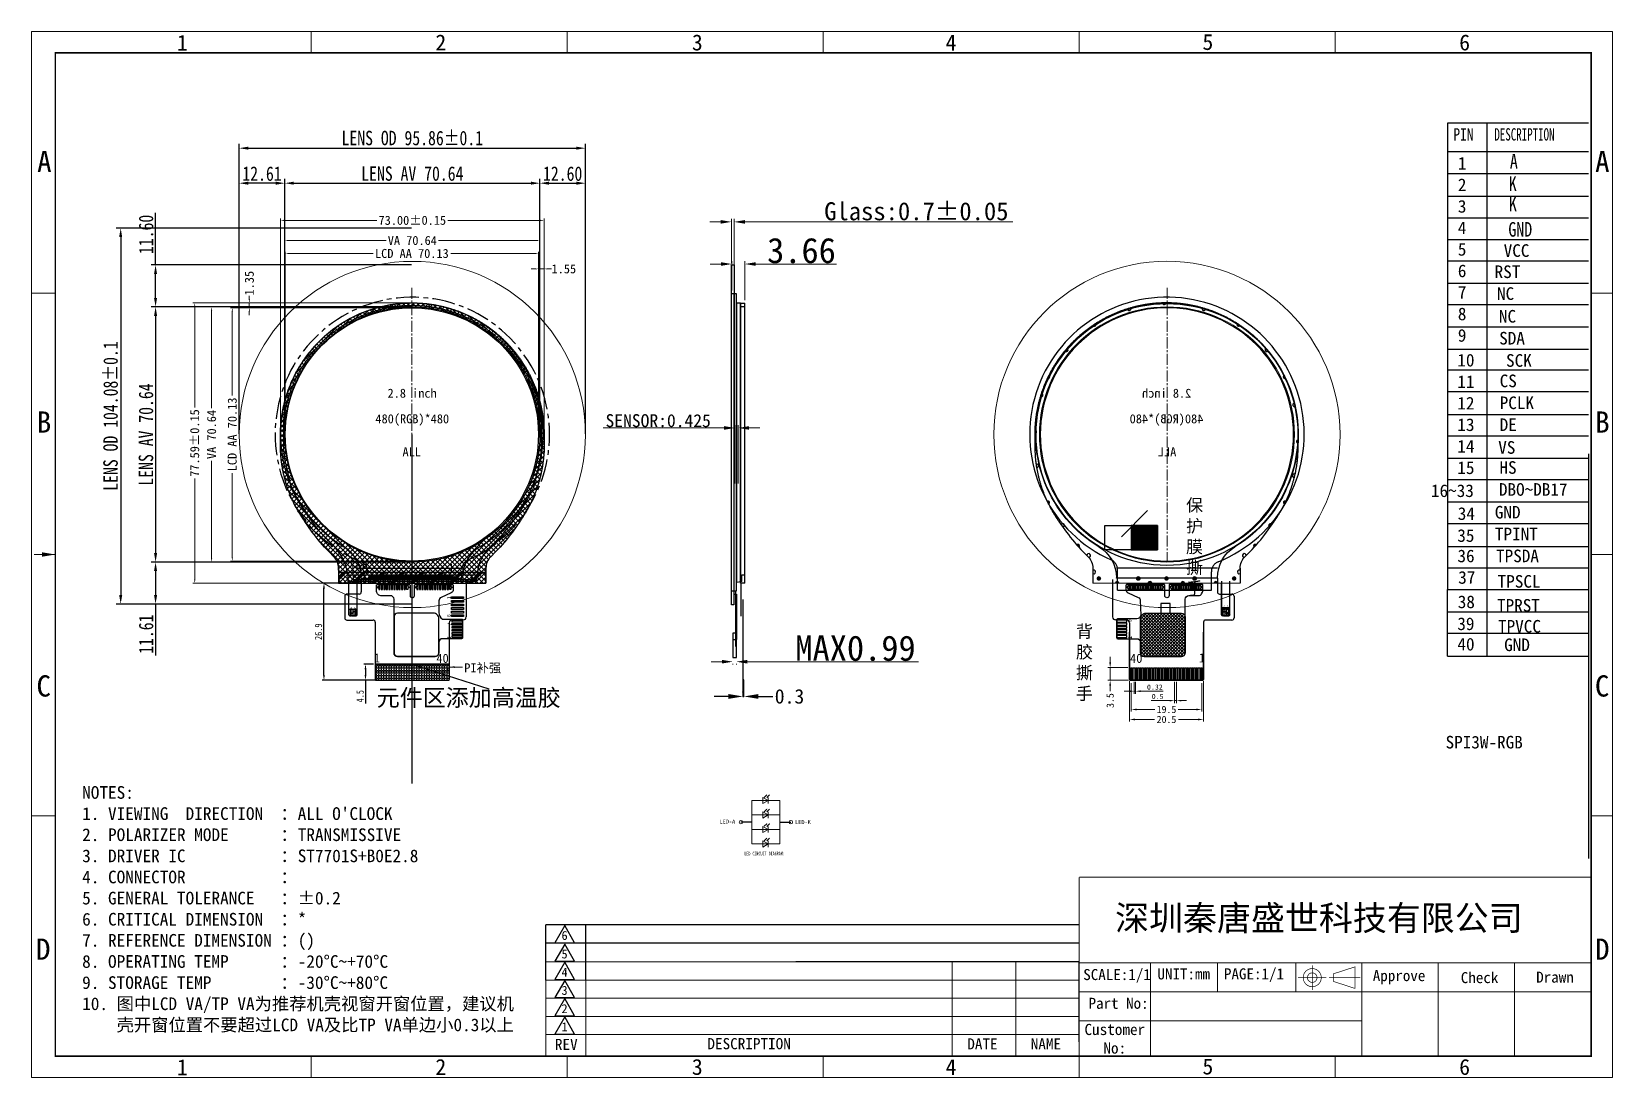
# Model space of a CAD drawing. Header units: millimetres. Extents: x -2894 to 5479, y -6001 to -1211.
# Drawn here: x 5041.6 to 5479.3, y -5974.2 to -5684.7 of the extents above; entities that cross this region are included whole.
import ezdxf
from ezdxf.enums import TextEntityAlignment as Align

# ---------------------------------------------------------------- set-up
doc = ezdxf.new("R2010")
doc.units = ezdxf.units.MM
doc.header["$LTSCALE"] = 0.2
doc.header["$MEASUREMENT"] = 0
doc.linetypes.add('CENTER', pattern=[50.8, 31.75, -6.35, 6.35, -6.35])
doc.linetypes.add('CENTER2', pattern=[28.575, 19.05, -3.175, 3.175, -3.175])
for name, color, linetype in [('66', 1, 'Continuous'), ('BL', 7, 'Continuous'), ('DIM-1', 3, 'Continuous'), ('FPC', 40, 'Continuous'), ('L91', 3, 'Continuous'), ('LCD-FPC', 30, 'Continuous'), ('LCD_FPC', 22, 'Continuous'), ('lens', 6, 'Continuous'), ('Sensor', 7, 'Continuous'), ('保护膜', 3, 'Continuous'), ('其它', 7, 'Continuous'), ('图框', 7, 'Continuous'), ('背胶', 2, 'Continuous'), ('铁框', 6, 'Continuous')]:
    doc.layers.add(name, color=color, linetype=linetype)
for name, color, linetype, lineweight in [('CENTER', 1, 'CENTER2', 9), ('dim', 4, 'Continuous', 9), ('DIM（标注）', 3, 'Continuous', 9), ('L', 1, 'Continuous', 5), ('TEXT', 2, 'Continuous', 15)]:
    doc.layers.add(name, color=color, linetype=linetype, lineweight=lineweight)
doc.styles.add('AAAAAA', font='arial.ttf')
doc.styles.get("Standard").update_dxf_attribs({"font": 'SimSun.ttf'})
doc.styles.add('TEXTSTYLE_0', font='SimSun.ttf', dxfattribs={"width": 0.8})
doc.styles.add('TXT', font='romans.shx', dxfattribs={"width": 0.8, "bigfont": 'chineset.shx'})
doc.styles.add('型式1', font='', dxfattribs={"height": 2})
doc.styles.add('宋体', font='SimSun.ttf')
doc.styles.add('样式 1', font='', dxfattribs={"width": 0.8})
doc.styles.get('型式1').set_extended_font_data('PMingLiU')
doc.styles.get('样式 1').set_extended_font_data('KaiTi_GB2312')
doc.dimstyles.new('0.7', dxfattribs={"dimscale": 0.7, "dimtxt": 2, "dimasz": 2, "dimexe": 1, "dimexo": 0.625, "dimtad": 1, "dimdsep": 46, "dimtxsty": '宋体', "dimcen": 0, "dimadec": 0, "dimazin": 0, "dimtfac": 1, "dimtmove": 0, "dimatfit": 0, "dimfxl": 1, "dimlwd": 15, "dimlwe": 15, "dimarcsym": 0})
doc.dimstyles.new('1-1', dxfattribs={"dimscale": 0, "dimtxt": 8, "dimasz": 2.5, "dimexe": 1.25, "dimexo": 0.2, "dimtad": 1, "dimzin": 1, "dimdsep": 46, "dimtxsty": 'TEXTSTYLE_0', "dimcen": 1, "dimadec": 0, "dimazin": 0, "dimtfac": 1, "dimtmove": 0, "dimatfit": 3, "dimfxl": 1, "dimarcsym": 0})
doc.dimstyles.new('1.4', dxfattribs={"dimtxt": 2, "dimasz": 1.5, "dimexe": 0.6, "dimexo": 0.8, "dimtad": 0, "dimzin": 9, "dimdsep": 46, "dimtxsty": 'TXT', "dimcen": 0.5, "dimclrd": 3, "dimclre": 3, "dimclrt": 4, "dimazin": 2, "dimtfac": 1, "dimtmove": 0, "dimatfit": 3, "dimfxl": 1, "dimlwd": 13, "dimlwe": 5, "dimarcsym": 0})
doc.dimstyles.new('aaaaa', dxfattribs={"dimtxt": 2, "dimasz": 1.5, "dimexe": 0.5, "dimexo": 0.625, "dimgap": 0.5, "dimtad": 1, "dimzin": 1, "dimdsep": 46, "dimtxsty": 'AAAAAA', "dimcen": 0, "dimclrd": 256, "dimclre": 256, "dimclrt": 256, "dimadec": 0, "dimazin": 0, "dimtfac": 1, "dimtmove": 0, "dimatfit": 3, "dimfxl": 1, "dimlwd": -1, "dimlwe": -1, "dimarcsym": 0})
doc.dimstyles.new('ISO-25$0', dxfattribs={"dimtxt": 7, "dimasz": 3, "dimexe": 0.8, "dimexo": 0.8, "dimgap": 0.2, "dimtad": 1, "dimzin": 1, "dimdsep": 46, "dimtxsty": 'Standard', "dimcen": 2.5, "dimclrd": 256, "dimclre": 256, "dimclrt": 256, "dimadec": 0, "dimazin": 0, "dimtfac": 1, "dimtofl": 0, "dimtmove": 0, "dimatfit": 3, "dimfxl": 0.8, "dimtolj": 1, "dimlwd": 13, "dimlwe": 13, "dimarcsym": 0})
doc.dimstyles.new('PHW字高4.0 四位数', dxfattribs={"dimtxt": 4, "dimasz": 4, "dimexe": 1.25, "dimexo": 1.2, "dimtad": 0, "dimzin": 9, "dimdsep": 46, "dimtxsty": '宋体', "dimcen": 1.5, "dimadec": 4, "dimazin": 2, "dimtfac": 1, "dimtmove": 0, "dimatfit": 3, "dimfxl": 1, "dimtolj": 1, "dimarcsym": 0})
doc.dimstyles.get("Standard").update_dxf_attribs({"dimtxt": 0.18, "dimasz": 0.18, "dimexe": 0.18, "dimexo": 0.0625, "dimgap": 0.09, "dimtad": 0, "dimrnd": 0.001, "dimzin": 0, "dimdsep": 46, "dimtxsty": 'Standard', "dimcen": 0.09, "dimadec": 0, "dimazin": 0, "dimtfac": 1, "dimtofl": 0, "dimtmove": 0, "dimatfit": 3, "dimfxl": 1, "dimtolj": 1, "dimtzin": 0, "dimarcsym": 0})
doc.dimstyles.new('SYX', dxfattribs={"dimtxt": 2, "dimasz": 1.5, "dimexe": 0.5, "dimexo": 0.5, "dimgap": 0.5, "dimtad": 1, "dimdsep": 46, "dimtxsty": '样式 1', "dimcen": 2.5, "dimclrd": 256, "dimclre": 256, "dimclrt": 256, "dimadec": 0, "dimazin": 0, "dimtfac": 1, "dimtmove": 0, "dimatfit": 3, "dimfxl": 1, "dimarcsym": 0})
doc.dimstyles.new('研发标准', dxfattribs={"dimtxt": 2.5, "dimasz": 1, "dimexe": 0.5, "dimexo": 0.3, "dimgap": 0.2, "dimtad": 0, "dimzin": 1, "dimdsep": 46, "dimtxsty": '宋体', "dimcen": 0, "dimclrd": 104, "dimclre": 104, "dimclrt": 3, "dimadec": 0, "dimazin": 0, "dimtm": 1e-09, "dimtfac": 0.7, "dimtmove": 0, "dimatfit": 3, "dimfxl": 0.5, "dimtolj": 1, "dimlwd": 0, "dimlwe": 0, "dimarcsym": 0})

msp = doc.modelspace()

# ---------------------------------------------------------------- texts
at = {"color": 7, "lineweight": 15, "style": '宋体'}
for s, height, p in [('1', 4.409, (5081.826, -5689.944)), ('2', 4.409, (5153.404, -5689.867)), ('3', 4.409, (5224.421, -5689.855)), ('4', 4.409, (5294.67, -5689.891)), ('5', 4.409, (5365.796, -5689.731)), ('6', 4.409, (5436.893, -5689.856)), ('A', 5.878, (5043.128, -5723.551)), ('A', 5.878, (5474.519, -5723.552)), ('B', 5.878, (5043.04, -5795.693)), ('B', 5.878, (5474.551, -5795.694)), ('C', 5.878, (5042.942, -5868.749)), ('C', 5.878, (5474.473, -5868.75)), ('D', 5.878, (5042.814, -5941.613)), ('D', 5.878, (5474.512, -5941.614)), ('1', 4.409, (5081.826, -5973.577)), ('2', 4.409, (5153.404, -5973.5)), ('3', 4.409, (5224.421, -5973.488)), ('4', 4.409, (5294.67, -5973.524)), ('5', 4.409, (5365.796, -5973.364)), ('6', 4.409, (5436.893, -5973.489))]:
    msp.add_text(s, height=height, dxfattribs=at).set_placement(p)
for s, height, width, p in [('PIN', 3.4228, 0.8, (5435.263, -5714.817)), ('DESCRIPTION', 3.42284, 0.65, (5446.63, -5714.817))]:
    msp.add_text(s, height=height, dxfattribs=dict(width=width)).set_placement(p)
for s, height, p in [('1', 3.491, (5436.511, -5722.866)), ('2', 3.491, (5436.511, -5728.821)), ('3', 3.491, (5436.511, -5734.775)), ('4', 3.491, (5436.511, -5740.73)), ('5', 3.491, (5436.511, -5746.685)), ('VCC', 3.4908, (5449.202, -5747.017)), ('6', 3.491, (5436.511, -5752.64)), ('RST', 3.4908, (5446.69, -5752.886)), ('7', 3.491, (5436.511, -5758.595)), ('NC', 3.4908, (5447.352, -5758.934)), ('8', 3.491, (5436.511, -5764.549)), ('NC', 3.4908, (5447.886, -5765.217)), ('9', 3.491, (5436.511, -5770.504)), ('SDA', 3.4908, (5447.96, -5771.281)), ('10', 3.4908, (5436.375, -5777.364)), ('SCK', 3.4908, (5449.862, -5777.447)), ('11', 3.4908, (5436.375, -5783.319)), ('CS', 3.4908, (5448.094, -5783.101)), ('12', 3.4908, (5436.375, -5789.274)), ('PCLK', 3.4908, (5448.094, -5789.165)), ('13', 3.4908, (5436.375, -5795.229)), ('DE', 3.4908, (5448.094, -5795.228)), ('14', 3.4908, (5436.375, -5801.184)), ('VS', 3.4908, (5447.697, -5801.531)), ('15', 3.4908, (5436.375, -5807.138)), ('HS', 3.4908, (5448.043, -5807.083)), ('16~33', 3.4908, (5429.07, -5813.505)), ('DBO~DB17', 3.4908, (5447.889, -5813.16)), ('34', 3.4908, (5436.488, -5819.833)), ('GND', 3.4908, (5446.755, -5819.451)), ('35', 3.4908, (5436.363, -5825.912)), ('TPINT', 3.4908, (5446.784, -5825.484)), ('36', 3.4908, (5436.398, -5831.559)), ('TPSDA', 3.4908, (5447.088, -5831.554)), ('37', 3.4908, (5436.617, -5837.514)), ('TPSCL', 3.4908, (5447.538, -5838.609)), ('38', 3.4908, (5436.488, -5844.268)), ('TPRST', 3.4908, (5447.36, -5845.247)), ('39', 3.4908, (5436.363, -5850.347)), ('TPVCC', 3.4908, (5447.637, -5851.043)), ('40', 3.4908, (5436.398, -5855.994)), ('GND', 3.4908, (5449.342, -5856.161)), ('SPI3W-RGB', 3.4908, (5433.115, -5883.121))]:
    msp.add_text(s, height=height).set_placement(p)
at = {"color": 240, "true_color": 0xed1f24, "style": '宋体'}
for s, p in [('1', (5157.629, -5841.77)), ('1', (5157.631, -5841.768)), ('6', (5157.582, -5846.76)), ('6', (5157.584, -5846.758))]:
    msp.add_text(s, height=1, rotation=90, dxfattribs=at).set_placement(p)
at = {"color": 3, "style": '宋体'}
for s, p in [('SCALE:1/1', (5342.147, -5947.241)), ('UNIT:mm', (5360.61, -5947.058)), ('PAGE:1/1', (5380.065, -5947.043)), ('Approve', (5420.236, -5947.534)), ('Check', (5442.531, -5948.085)), ('Drawn', (5463.404, -5947.954))]:
    msp.add_text(s, height=3.0554, dxfattribs=at).set_placement(p, align=Align.CENTER)
at = {"insert": (5055.59, -5893.548), "char_height": 3.5088, "width": 196.43096, "attachment_point": 1}
msp.add_mtext("{\\fSimSun|b0|i0|c134|p54;NOTES:\\P1. VIEWING  DIRECTION  ：ALL O'CLOCK\\P2. POLARIZER MODE      ：TRANSMISSIVE\\P3. DRIVER IC           ：ST7701S+B0E2.8\\P4. CONNECTOR           ：\\P5. GENERAL TOLERANCE   ：%%P0.2\\P6. CRITICAL DIMENSION  ：*\\P7. REFERENCE DIMENSION ：()\\P8. OPERATING TEMP      ：-20%%DC~+70%%DC \\P9. STORAGE TEMP        ：-30%%DC~+80%%DC\\P10. 图中LCD VA/TP VA为推荐机壳视窗开窗位置，建议机\\P    壳开窗位置不要超过LCD VA及比TP VA单边小0.3以上\\fArial|b0|i0|c134|p34;\\P}\\P ", dxfattribs=at)
at = {"color": 30, "char_height": 2.469, "attachment_point": 5, "style": '宋体'}
for s, insert in [('6', (5189.17, -5934.912)), ('5', (5189.17, -5940.036)), ('4', (5189.17, -5945.076)), ('3', (5189.17, -5950.116)), ('2', (5189.17, -5955.156)), ('1', (5189.17, -5960.196))]:
    msp.add_mtext(s, dxfattribs=dict(at, insert=insert))
at = {"color": 3, "attachment_point": 5, "style": '宋体'}
for s, insert, char_height in [('{\\fSimSun|b0|i0|c134|p2;Part No:}', (5342.575, -5953.696), 3.05543), ('Customer \\PNo:', (5341.525, -5963.512), 3.0863), ('REV', (5189.64, -5965.065), 3.0863), ('DESCRIPTION', (5240.269, -5964.877), 3.08629), ('DATE', (5304.879, -5964.907), 3.0863), ('NAME', (5322.453, -5964.907), 3.0863)]:
    msp.add_mtext(s, dxfattribs=dict(at, insert=insert, char_height=char_height))
at = {"layer": 'BL', "char_height": 2.5}
for s, insert, width, attachment_point in [('190', (5134.75, -5831.966), 1.24094, 3), ('1', (5158.652, -5831.966), 1.24094, 3), ('1', (5138.053, -5856.807), 1.24094, 3), ('40', (5157.089, -5856.917), 4.42503, 3), ('40', (5345.758, -5856.917), 4.42503, 1), ('1', (5364.793, -5856.807), 1.24094, 1), ('1', (5364.795, -5856.807), 1.24094, 1)]:
    msp.add_mtext(s, dxfattribs=dict(at, insert=insert, width=width, attachment_point=attachment_point))
at = {"layer": 'dim', "color": 4, "style": '宋体'}
msp.add_text('元件区添加高温胶', height=4.6672, dxfattribs=at).set_placement((5137.163, -5871.387))
at = {"layer": 'dim', "color": 0, "lineweight": 0, "width": 0.67}
msp.add_text('LED CIRCUIT DIAGRAM:', height=1.02187, dxfattribs=at).set_placement((5238.963, -5912.728))
at = {"layer": 'dim', "color": 4}
msp.add_text('深圳秦唐盛世科技有限公司', height=6.89468, dxfattribs=at).set_placement((5341.608, -5933.496))
at = {"layer": 'dim', "color": 4, "char_height": 3.4473, "width": 0.20296, "attachment_point": 3}
for s, insert in [('保护膜撕手', (5365.96, -5814.051)), ('背胶撕手', (5335.467, -5848.951))]:
    msp.add_mtext(s, dxfattribs=dict(at, insert=insert))
at = {"layer": 'dim', "insert": (5171.615, -5862.36), "char_height": 2.5, "width": 11.99807, "attachment_point": 9, "style": '宋体'}
msp.add_mtext('PI{\\fSimSun|b0|i0|c134|p2;补强}', dxfattribs=at)
at = {"layer": 'FPC', "color": 2, "char_height": 0.407, "width": 10.97451, "attachment_point": 7, "style": '型式1'}
for s, insert in [('K', (5371.604, -5843.928)), ('A', (5372.571, -5843.919))]:
    msp.add_mtext(s, dxfattribs=dict(at, insert=insert))
at = {"layer": 'TEXT', "color": 0, "style": '宋体'}
for s, p in [('LED-A', (5232.091, -5903.9)), ('LED-K', (5253.015, -5904.048))]:
    msp.add_text(s, height=1.1053, dxfattribs=at).set_placement(p)
at = {"layer": '图框', "color": 0, "width": 0.8}
for s, height, p in [('A', 4.044, (5450.92, -5722.56)), ('K', 4.044, (5450.606, -5728.791)), ('K', 4.044, (5450.651, -5734.384)), ('GND', 4.0435, (5450.497, -5741.423))]:
    msp.add_text(s, height=height, dxfattribs=at).set_placement(p)
at = {"layer": '背胶', "ltscale": 0.2, "extrusion": (0, 0, -1), "char_height": 1, "width": 0.35942, "attachment_point": 1, "text_direction": (0, -1, 0), "style": '宋体'}
for s, insert in [('6', (5345.14, -5847.35)), ('1', (5345.243, -5852.009))]:
    msp.add_mtext(s, dxfattribs=dict(at, insert=insert))
at = {"layer": '背胶', "ltscale": 0.2, "char_height": 1, "width": 0.35942, "attachment_point": 1, "rotation": 270, "style": '宋体'}
for s, insert in [('1', (5157.73, -5852.025)), ('7', (5157.833, -5848.216))]:
    msp.add_mtext(s, dxfattribs=dict(at, insert=insert))

# ---------------------------------------------------------------- blocks, each defined once
blk = doc.blocks.new('*u49')
at = {"color": 2}
for p, q in [((-3298.78, -1918.61), (-3298.78, -1909.35)), ((-3296.48, -1918.61), (-3296.48, -1909.35)), ((-3298.78, -1917.11), (-3296.48, -1917.11)), ((-3296.98, -1918.91), (-3298.48, -1918.91)), ((-3297.88, -1918.91), (-3296.78, -1918.91)), ((-3297.88, -1918.91), (-3297.23, -1918.91))]:
    blk.add_line(p, q, dxfattribs=at)
for points in [[(-3297.88, -1917.95), (-3297.88, -1917.11), (-3298.38, -1917.11), (-3298.38, -1917.95)], [(-3297.88, -1917.95), (-3297.88, -1917.11), (-3298.38, -1917.11), (-3298.38, -1917.95)], [(-3296.88, -1917.53), (-3296.88, -1917.11), (-3297.38, -1917.11), (-3297.38, -1917.53)], [(-3296.88, -1917.53), (-3296.88, -1917.11), (-3297.38, -1917.11), (-3297.38, -1917.53)], [(-3298.38, -1918.39), (-3298.38, -1918.91), (-3298.23, -1918.91)], [(-3298.38, -1918.39), (-3298.38, -1918.91), (-3298.23, -1918.91)], [(-3298.03, -1918.91), (-3297.88, -1918.91), (-3297.88, -1918.39)], [(-3298.03, -1918.91), (-3297.88, -1918.91), (-3297.88, -1918.39)], [(-3297.38, -1917.97), (-3297.38, -1918.91), (-3297.23, -1918.91)], [(-3297.38, -1917.97), (-3297.38, -1918.91), (-3297.23, -1918.91)], [(-3297.03, -1918.91), (-3296.88, -1918.91), (-3296.88, -1917.97)], [(-3297.03, -1918.91), (-3296.88, -1918.91), (-3296.88, -1917.97)]]:
    blk.add_lwpolyline(points, dxfattribs=at)
for centre in [(-3298.13, -1918.17), (-3298.13, -1918.17), (-3297.13, -1917.75), (-3297.13, -1917.75)]:
    blk.add_circle(centre, 0.1, dxfattribs=at)
for centre, radius, start, end in [((-3298.48, -1918.61), 0.3, 180.0018, 270), ((-3298.18, -1918.17), 0.3, 131.8103, 228.1897), ((-3298.18, -1918.17), 0.3, 131.8103, 228.1897), ((-3298.13, -1918.91), 0.1, 0, 180), ((-3298.13, -1918.91), 0.1, 0, 180), ((-3298.08, -1918.17), 0.3, 311.8103, 48.1897), ((-3298.08, -1918.17), 0.3, 311.8103, 48.1897), ((-3297.18, -1917.75), 0.3, 131.8103, 228.1897), ((-3297.18, -1917.75), 0.3, 131.8103, 228.1897), ((-3297.13, -1918.91), 0.1, 0, 180), ((-3297.13, -1918.91), 0.1, 0, 180), ((-3297.08, -1917.75), 0.3, 311.8103, 48.1897), ((-3297.08, -1917.75), 0.3, 311.8103, 48.1897), ((-3296.78, -1918.61), 0.3, 270, 0)]:
    blk.add_arc(centre, radius, start, end, dxfattribs=at)
at = {"layer": 'FPC', "color": 2, "char_height": 0.407, "width": 10.9745, "attachment_point": 9, "style": '型式1'}
for s, insert in [('A', (-3297.93, -1916.84)), ('K', (-3296.97, -1916.85))]:
    blk.add_mtext(s, dxfattribs=dict(at, insert=insert))
blk = doc.blocks.new('*D94')
at = {"color": 104, "lineweight": 0, "transparency": 16777216}
for p, q in [((5111.7, -5795.9), (5111.7, -5741.99)), ((5112.7, -5742.49), (5139.76, -5742.49)), ((5181.33, -5742.49), (5154.28, -5742.49)), ((5182.33, -5795.9), (5182.33, -5741.99))]:
    blk.add_line(p, q, dxfattribs=at)
at = {"color": 104, "transparency": 16777216}
for points in [[(5112.7, -5742.32), (5112.7, -5742.65), (5111.7, -5742.49)], [(5181.33, -5742.32), (5181.33, -5742.65), (5182.33, -5742.49)]]:
    blk.add_solid(points, dxfattribs=at)
at = {"layer": 'Defpoints', "color": 0, "transparency": 16777216}
for p in [(5182.33, -5742.49), (5111.7, -5796.2), (5182.33, -5796.2)]:
    blk.add_point(p, dxfattribs=at)
at = {"color": 3, "transparency": 16777216, "insert": (5147.02, -5742.49), "char_height": 2.5, "attachment_point": 5, "style": '宋体'}
blk.add_mtext('\\A1;VA 70.64', dxfattribs=at)
blk = doc.blocks.new('*D95')
at = {"color": 104, "lineweight": 0, "transparency": 16777216}
for p, q in [((5110.51, -5797.83), (5110.51, -5736.41)), ((5111.51, -5736.91), (5137.2, -5736.91)), ((5182.51, -5736.91), (5156.81, -5736.91)), ((5183.51, -5797.83), (5183.51, -5736.41))]:
    blk.add_line(p, q, dxfattribs=at)
at = {"color": 104, "transparency": 16777216}
for points in [[(5111.51, -5736.75), (5111.51, -5737.08), (5110.51, -5736.91)], [(5182.51, -5736.75), (5182.51, -5737.08), (5183.51, -5736.91)]]:
    blk.add_solid(points, dxfattribs=at)
at = {"layer": 'Defpoints', "color": 0, "transparency": 16777216}
for p in [(5183.51, -5736.91), (5110.51, -5798.13), (5183.51, -5798.13)]:
    blk.add_point(p, dxfattribs=at)
at = {"color": 3, "transparency": 16777216, "insert": (5147.01, -5736.91), "char_height": 2.5, "attachment_point": 5, "style": '宋体'}
blk.add_mtext('\\A1;73.00±0.15', dxfattribs=at)
blk = doc.blocks.new('*D96')
at = {"color": 104, "lineweight": 0, "transparency": 16777216}
for p, q in [((5146.72, -5760.88), (5090.94, -5760.88)), ((5091.44, -5761.88), (5091.44, -5788.94)), ((5091.44, -5830.51), (5091.44, -5803.46)), ((5146.72, -5831.51), (5090.94, -5831.51))]:
    blk.add_line(p, q, dxfattribs=at)
at = {"color": 104, "transparency": 16777216}
for points in [[(5091.27, -5761.88), (5091.6, -5761.88), (5091.44, -5760.88)], [(5091.27, -5830.51), (5091.6, -5830.51), (5091.44, -5831.51)]]:
    blk.add_solid(points, dxfattribs=at)
at = {"layer": 'Defpoints', "color": 0, "transparency": 16777216}
for p in [(5147.02, -5760.88), (5091.44, -5831.51), (5147.02, -5831.51)]:
    blk.add_point(p, dxfattribs=at)
at = {"color": 3, "transparency": 16777216, "insert": (5091.44, -5796.2), "char_height": 2.5, "attachment_point": 5, "rotation": 90, "style": '宋体'}
blk.add_mtext('\\A1;VA 70.64', dxfattribs=at)
blk = doc.blocks.new('*D97')
at = {"color": 104, "lineweight": 0, "transparency": 16777216}
for p, q in [((5146.42, -5759.77), (5086.26, -5759.77)), ((5086.76, -5760.77), (5086.76, -5788.75)), ((5086.76, -5836.35), (5086.76, -5808.37)), ((5126.3, -5837.35), (5086.26, -5837.35))]:
    blk.add_line(p, q, dxfattribs=at)
at = {"color": 104, "transparency": 16777216}
for points in [[(5086.59, -5760.77), (5086.93, -5760.77), (5086.76, -5759.77)], [(5086.59, -5836.35), (5086.93, -5836.35), (5086.76, -5837.35)]]:
    blk.add_solid(points, dxfattribs=at)
at = {"layer": 'Defpoints', "color": 0, "transparency": 16777216}
for p in [(5086.76, -5759.77), (5146.72, -5759.77), (5126.6, -5837.35)]:
    blk.add_point(p, dxfattribs=at)
at = {"color": 3, "transparency": 16777216, "insert": (5086.76, -5798.56), "char_height": 2.5, "attachment_point": 5, "rotation": 90, "style": '宋体'}
blk.add_mtext('\\A1;77.59±0.15', dxfattribs=at)
blk = doc.blocks.new('FADAFFD')
at = {"color": 7}
for p, q in [((-4794.36, -1490.34), (-4766.36, -1490.34)), ((-4794.36, -1493.04), (-4794.36, -1492.94)), ((-4794.36, -1493.04), (-4766.36, -1493.04)), ((-4766.36, -1493.04), (-4766.36, -1492.94))]:
    blk.add_line(p, q, dxfattribs=at)
blk.add_circle((-4780.36, -1453.27), 35.06, dxfattribs=at)
for centre, radius, start, end in [((-4780.36, -1453.27), 36.36, 301.1743, 238.8257), ((-4804.36, -1492.94), 10, 0, 58.8257), ((-4756.36, -1492.94), 10, 121.1743, 180)]:
    blk.add_arc(centre, radius, start, end, dxfattribs=at)
at = {"layer": 'CENTER', "ltscale": 0.8}
blk.add_line((-4780.4, -1412.67), (-4780.4, -1488.34), dxfattribs=at)
at = {"layer": 'BL', "char_height": 2.5, "width": 19.8685, "attachment_point": 3}
for s, insert in [('2.8 inch', (-4773.49, -1440.6)), ('480(RGB)*480', (-4770.04, -1447.69)), ('ALL', (-4777.85, -1456.81))]:
    blk.add_mtext(s, dxfattribs=dict(at, insert=insert))
blk = doc.blocks.new('*D101')
at = {"color": 104, "lineweight": 0, "transparency": 16777216}
for p, q in [((5111.83, -5795.88), (5111.83, -5745.59)), ((5112.83, -5746.09), (5136.13, -5746.09)), ((5180.95, -5746.09), (5157.65, -5746.09)), ((5181.95, -5795.88), (5181.95, -5745.59))]:
    blk.add_line(p, q, dxfattribs=at)
at = {"color": 104, "transparency": 16777216}
for points in [[(5112.83, -5745.92), (5112.83, -5746.25), (5111.83, -5746.09)], [(5180.95, -5745.92), (5180.95, -5746.25), (5181.95, -5746.09)]]:
    blk.add_solid(points, dxfattribs=at)
at = {"layer": 'Defpoints', "color": 0, "transparency": 16777216}
for p in [(5181.95, -5746.09), (5111.83, -5796.18), (5181.95, -5796.18)]:
    blk.add_point(p, dxfattribs=at)
at = {"color": 3, "transparency": 16777216, "insert": (5146.89, -5746.09), "char_height": 2.5, "attachment_point": 5, "style": '宋体'}
blk.add_mtext('\\A1;LCD AA 70.13', dxfattribs=at)
blk = doc.blocks.new('*D102')
at = {"color": 104, "lineweight": 0, "transparency": 16777216}
for p, q in [((5146.59, -5761.12), (5096.66, -5761.12)), ((5097.16, -5762.12), (5097.16, -5785.42)), ((5097.16, -5830.24), (5097.16, -5806.94)), ((5146.55, -5831.24), (5096.66, -5831.24))]:
    blk.add_line(p, q, dxfattribs=at)
at = {"color": 104, "transparency": 16777216}
for points in [[(5097, -5762.12), (5097.33, -5762.12), (5097.16, -5761.12)], [(5097, -5830.24), (5097.33, -5830.24), (5097.16, -5831.24)]]:
    blk.add_solid(points, dxfattribs=at)
at = {"layer": 'Defpoints', "color": 0, "transparency": 16777216}
for p in [(5146.89, -5761.12), (5097.16, -5831.24), (5146.85, -5831.24)]:
    blk.add_point(p, dxfattribs=at)
at = {"color": 3, "transparency": 16777216, "insert": (5097.16, -5796.18), "char_height": 2.5, "attachment_point": 5, "rotation": 90, "style": '宋体'}
blk.add_mtext('\\A1;LCD AA 70.13', dxfattribs=at)
blk = doc.blocks.new('*D92')
at = {"color": 104, "lineweight": 0, "transparency": 16777216}
for p, q in [((5101.88, -5758.77), (5101.88, -5757.77)), ((5101.88, -5761.12), (5101.88, -5759.77)), ((5102.18, -5759.77), (5102.38, -5759.77)), ((5101.88, -5762.12), (5101.88, -5763.12)), ((5102.18, -5761.12), (5102.38, -5761.12))]:
    blk.add_line(p, q, dxfattribs=at)
at = {"color": 104, "transparency": 16777216}
for points in [[(5101.72, -5758.77), (5102.05, -5758.77), (5101.88, -5759.77)], [(5101.72, -5762.12), (5102.05, -5762.12), (5101.88, -5761.12)]]:
    blk.add_solid(points, dxfattribs=at)
at = {"layer": 'Defpoints', "color": 0, "transparency": 16777216}
for p in [(5101.88, -5759.77), (5101.88, -5759.77), (5101.88, -5761.12)]:
    blk.add_point(p, dxfattribs=at)
at = {"color": 3, "transparency": 16777216, "insert": (5101.88, -5754.3), "char_height": 2.5, "attachment_point": 5, "rotation": 90, "style": '宋体'}
blk.add_mtext('\\A1;1.35', dxfattribs=at)
blk = doc.blocks.new('*D93')
at = {"color": 104, "lineweight": 0, "transparency": 16777216}
for p, q in [((5180.95, -5750.35), (5179.95, -5750.35)), ((5181.95, -5750.05), (5181.95, -5749.85)), ((5181.95, -5750.35), (5183.51, -5750.35)), ((5183.51, -5750.05), (5183.51, -5749.85)), ((5184.51, -5750.35), (5185.51, -5750.35))]:
    blk.add_line(p, q, dxfattribs=at)
at = {"color": 104, "transparency": 16777216}
for points in [[(5180.95, -5750.19), (5180.95, -5750.52), (5181.95, -5750.35)], [(5184.51, -5750.19), (5184.51, -5750.52), (5183.51, -5750.35)]]:
    blk.add_solid(points, dxfattribs=at)
at = {"layer": 'Defpoints', "color": 0, "transparency": 16777216}
for p in [(5181.95, -5750.35), (5183.51, -5750.35), (5183.51, -5750.35)]:
    blk.add_point(p, dxfattribs=at)
at = {"color": 3, "transparency": 16777216, "insert": (5188.97, -5750.35), "char_height": 2.5, "attachment_point": 5, "style": '宋体'}
blk.add_mtext('\\A1;1.55', dxfattribs=at)
blk = doc.blocks.new('*D103')
at = {"layer": 'Defpoints', "color": 0, "transparency": 16777216}
for p in [(5136.76, -5859.75), (5134.05, -5864.25), (5136.96, -5864.25)]:
    blk.add_point(p, dxfattribs=at)
at = {"layer": 'DIM-1', "lineweight": -2, "transparency": 16777216}
for p, q in [((5136.26, -5859.75), (5133.55, -5859.75)), ((5136.46, -5864.25), (5133.55, -5864.25)), ((5134.05, -5861.25), (5134.05, -5862.75)), ((5134.05, -5864.25), (5134.05, -5870.63))]:
    blk.add_line(p, q, dxfattribs=at)
at = {"layer": 'DIM-1', "transparency": 16777216}
for points in [[(5133.8, -5861.25), (5134.3, -5861.25), (5134.05, -5859.75)], [(5133.8, -5862.75), (5134.3, -5862.75), (5134.05, -5864.25)]]:
    blk.add_solid(points, dxfattribs=at)
at = {"layer": 'DIM-1', "transparency": 16777216, "insert": (5132.55, -5868.65), "char_height": 2, "attachment_point": 5, "rotation": 90, "style": '样式 1'}
blk.add_mtext('4.5', dxfattribs=at)
blk = doc.blocks.new('*D104')
at = {"layer": 'Defpoints', "color": 0, "transparency": 16777216}
for p in [(5122.54, -5837.35), (5131.31, -5837.35), (5137.91, -5864.25)]:
    blk.add_point(p, dxfattribs=at)
at = {"layer": 'DIM-1', "lineweight": -2, "transparency": 16777216}
for p, q in [((5130.81, -5837.35), (5122.04, -5837.35)), ((5122.54, -5862.75), (5122.54, -5838.85)), ((5137.41, -5864.25), (5122.04, -5864.25))]:
    blk.add_line(p, q, dxfattribs=at)
at = {"layer": 'DIM-1', "transparency": 16777216}
for points in [[(5122.29, -5838.85), (5122.79, -5838.85), (5122.54, -5837.35)], [(5122.29, -5862.75), (5122.79, -5862.75), (5122.54, -5864.25)]]:
    blk.add_solid(points, dxfattribs=at)
at = {"layer": 'DIM-1', "transparency": 16777216, "insert": (5121.04, -5850.8), "char_height": 2, "attachment_point": 5, "rotation": 90, "style": '样式 1'}
blk.add_mtext('26.9', dxfattribs=at)
blk = doc.blocks.new('*D98')
at = {"layer": 'Defpoints', "color": 0, "transparency": 16777216}
for p in [(5346.93, -5864.25), (5347.25, -5864.25), (5347.25, -5867.26)]:
    blk.add_point(p, dxfattribs=at)
at = {"layer": 'dim', "color": 0, "lineweight": 15, "transparency": 16777216}
for p, q in [((5346.93, -5864.69), (5346.93, -5867.96)), ((5347.25, -5864.69), (5347.25, -5867.96)), ((5345.53, -5867.26), (5344.13, -5867.26)), ((5346.93, -5867.26), (5347.25, -5867.26)), ((5348.65, -5867.26), (5354.95, -5867.26))]:
    blk.add_line(p, q, dxfattribs=at)
at = {"layer": 'dim', "color": 0, "transparency": 16777216}
for points in [[(5345.53, -5867.03), (5345.53, -5867.5), (5346.93, -5867.26)], [(5348.65, -5867.03), (5348.65, -5867.5), (5347.25, -5867.26)]]:
    blk.add_solid(points, dxfattribs=at)
at = {"layer": 'dim', "color": 0, "transparency": 16777216, "insert": (5352.62, -5866.13), "char_height": 1.4, "attachment_point": 5, "style": '宋体'}
blk.add_mtext('0.32', dxfattribs=at)
blk = doc.blocks.new('*D99')
at = {"layer": 'Defpoints', "color": 0, "transparency": 16777216}
for p in [(5358.09, -5864.25), (5358.59, -5864.25), (5358.09, -5869.88)]:
    blk.add_point(p, dxfattribs=at)
at = {"layer": 'dim', "color": 0, "lineweight": 15, "transparency": 16777216}
for p, q in [((5358.09, -5864.69), (5358.09, -5870.58)), ((5358.59, -5864.69), (5358.59, -5870.58)), ((5356.69, -5869.88), (5351.56, -5869.88)), ((5358.59, -5869.88), (5358.09, -5869.88)), ((5359.99, -5869.88), (5361.39, -5869.88))]:
    blk.add_line(p, q, dxfattribs=at)
at = {"layer": 'dim', "color": 0, "transparency": 16777216}
for points in [[(5356.69, -5869.65), (5356.69, -5870.11), (5358.09, -5869.88)], [(5359.99, -5869.65), (5359.99, -5870.11), (5358.59, -5869.88)]]:
    blk.add_solid(points, dxfattribs=at)
at = {"layer": 'dim', "color": 0, "transparency": 16777216, "insert": (5353.39, -5868.74), "char_height": 1.4, "attachment_point": 5, "style": '宋体'}
blk.add_mtext('0.5', dxfattribs=at)
blk = doc.blocks.new('*D105')
at = {"layer": 'Defpoints', "color": 0, "transparency": 16777216}
for p in [(5345.93, -5860.75), (5340.24, -5864.25), (5346.09, -5864.25)]:
    blk.add_point(p, dxfattribs=at)
at = {"layer": 'DIM（标注）', "color": 3, "lineweight": 5, "transparency": 16777216}
for p, q in [((5345.13, -5860.75), (5339.64, -5860.75)), ((5345.29, -5864.25), (5339.64, -5864.25))]:
    blk.add_line(p, q, dxfattribs=at)
at = {"layer": 'DIM（标注）', "color": 3, "lineweight": 13, "transparency": 16777216}
for p, q in [((5340.24, -5859.25), (5340.24, -5857.75)), ((5340.24, -5860.75), (5340.24, -5864.25)), ((5340.24, -5865.75), (5340.24, -5867.25))]:
    blk.add_line(p, q, dxfattribs=at)
at = {"layer": 'DIM（标注）', "color": 3, "transparency": 16777216}
for points in [[(5339.99, -5859.25), (5340.49, -5859.25), (5340.24, -5860.75)], [(5339.99, -5865.75), (5340.49, -5865.75), (5340.24, -5864.25)]]:
    blk.add_solid(points, dxfattribs=at)
at = {"layer": 'DIM（标注）', "color": 4, "transparency": 16777216, "insert": (5340.24, -5869.85), "char_height": 2, "attachment_point": 5, "rotation": 90, "style": '宋体'}
blk.add_mtext('3.5', dxfattribs=at)
blk = doc.blocks.new('*D106')
at = {"layer": 'Defpoints', "color": 0, "transparency": 16777216}
for p in [(5346.09, -5864.25), (5365.59, -5864.25), (5346.09, -5872.33)]:
    blk.add_point(p, dxfattribs=at)
at = {"layer": 'DIM（标注）', "color": 3, "lineweight": 5, "transparency": 16777216}
for p, q in [((5346.09, -5865.05), (5346.09, -5872.93)), ((5365.59, -5865.05), (5365.59, -5872.93))]:
    blk.add_line(p, q, dxfattribs=at)
at = {"layer": 'DIM（标注）', "color": 3, "lineweight": 13, "transparency": 16777216}
for p, q in [((5347.59, -5872.33), (5352.61, -5872.33)), ((5364.09, -5872.33), (5359.07, -5872.33))]:
    blk.add_line(p, q, dxfattribs=at)
at = {"layer": 'DIM（标注）', "color": 3, "transparency": 16777216}
for points in [[(5347.59, -5872.08), (5347.59, -5872.58), (5346.09, -5872.33)], [(5364.09, -5872.08), (5364.09, -5872.58), (5365.59, -5872.33)]]:
    blk.add_solid(points, dxfattribs=at)
at = {"layer": 'DIM（标注）', "color": 4, "transparency": 16777216, "insert": (5355.84, -5872.33), "char_height": 2, "attachment_point": 5, "style": '宋体'}
blk.add_mtext('19.5', dxfattribs=at)
blk = doc.blocks.new('*D100')
at = {"layer": 'Defpoints', "color": 0, "transparency": 16777216}
for p in [(5345.59, -5863.68), (5366.09, -5863.68), (5345.59, -5875.09)]:
    blk.add_point(p, dxfattribs=at)
at = {"layer": 'DIM（标注）', "color": 3, "lineweight": 5, "transparency": 16777216}
for p, q in [((5345.59, -5864.48), (5345.59, -5875.69)), ((5366.09, -5864.48), (5366.09, -5875.69))]:
    blk.add_line(p, q, dxfattribs=at)
at = {"layer": 'DIM（标注）', "color": 3, "lineweight": 13, "transparency": 16777216}
for p, q in [((5347.09, -5875.09), (5352.52, -5875.09)), ((5364.59, -5875.09), (5359.16, -5875.09))]:
    blk.add_line(p, q, dxfattribs=at)
at = {"layer": 'DIM（标注）', "color": 3, "transparency": 16777216}
for points in [[(5347.09, -5874.84), (5347.09, -5875.34), (5345.59, -5875.09)], [(5364.59, -5874.84), (5364.59, -5875.34), (5366.09, -5875.09)]]:
    blk.add_solid(points, dxfattribs=at)
at = {"layer": 'DIM（标注）', "color": 4, "transparency": 16777216, "insert": (5355.84, -5875.09), "char_height": 2, "attachment_point": 5, "style": '宋体'}
blk.add_mtext('20.5', dxfattribs=at)
blk = doc.blocks.new('*U90')
at = {"color": 7}
blk.add_lwpolyline([(-0.03, 0.3), (0.03, 0.3), (0.03, -0.3), (-0.03, -0.3)], close=True, dxfattribs=at)
blk = doc.blocks.new('*U91')
at = {"color": 0, "linetype": 'ByBlock', "lineweight": -2, "transparency": 16777216}
for p in [(0, 0), (0.12, 0), (0.24, 0), (0.36, 0), (0.48, 0), (0.6, 0), (0.72, 0), (0.84, 0), (0.96, 0), (1.08, 0), (1.2, 0), (1.32, 0), (1.44, 0), (1.56, 0), (1.68, 0), (1.8, 0), (1.92, 0), (2.04, 0), (2.16, 0), (2.28, 0), (2.4, 0), (2.52, 0), (2.64, 0), (2.76, 0), (2.88, 0), (3, 0), (3.12, 0), (3.24, 0), (3.36, 0), (3.48, 0), (3.6, 0), (3.72, 0), (3.84, 0), (3.96, 0), (4.08, 0), (4.2, 0), (4.32, 0), (4.44, 0), (4.56, 0), (4.68, 0), (4.8, 0), (4.92, 0), (5.04, 0), (5.16, 0), (5.28, 0), (5.4, 0), (5.52, 0), (5.64, 0), (5.76, 0), (5.88, 0), (6, 0), (6.12, 0), (6.24, 0), (6.36, 0), (6.48, 0), (6.6, 0), (6.72, 0), (6.84, 0), (6.96, 0), (7.08, 0), (7.2, 0), (7.32, 0), (7.44, 0), (7.56, 0), (7.68, 0), (7.8, 0), (7.92, 0), (8.04, 0), (8.16, 0), (8.28, 0), (8.4, 0), (8.52, 0), (8.64, 0), (8.76, 0), (8.88, 0), (9, 0), (9.12, 0), (9.24, 0), (9.36, 0), (9.48, 0), (9.6, 0), (9.72, 0), (9.84, 0), (9.96, 0), (10.08, 0), (10.2, 0), (10.32, 0), (10.44, 0), (10.56, 0), (10.68, 0), (10.8, 0), (10.92, 0), (11.04, 0), (11.16, 0), (11.28, 0), (11.4, 0), (11.52, 0), (11.64, 0), (11.76, 0), (11.88, 0), (12, 0), (12.12, 0), (12.24, 0), (12.36, 0), (12.48, 0), (12.6, 0), (12.72, 0), (12.84, 0), (12.96, 0), (13.08, 0), (13.2, 0), (13.32, 0), (13.44, 0), (13.56, 0), (13.68, 0), (13.8, 0), (13.92, 0), (14.04, 0), (14.16, 0), (14.28, 0), (14.4, 0), (14.52, 0), (14.64, 0), (14.76, 0), (14.88, 0), (15, 0), (15.12, 0), (15.24, 0), (15.36, 0), (15.48, 0), (15.6, 0), (15.72, 0), (15.84, 0), (15.96, 0), (16.08, 0), (16.2, 0), (16.32, 0), (16.44, 0), (16.56, 0), (16.68, 0), (16.8, 0), (16.92, 0), (17.04, 0), (17.16, 0), (17.28, 0), (17.4, 0), (17.52, 0), (17.64, 0), (17.76, 0), (17.88, 0), (18, 0), (18.12, 0), (18.24, 0), (18.36, 0), (18.48, 0), (18.6, 0), (18.72, 0), (18.84, 0), (18.96, 0), (19.08, 0), (19.2, 0), (19.32, 0), (19.44, 0), (19.56, 0), (19.68, 0), (19.8, 0), (19.92, 0), (20.04, 0), (20.16, 0), (20.28, 0), (20.4, 0), (20.52, 0), (20.64, 0), (20.76, 0), (20.88, 0), (21, 0), (21.12, 0), (21.24, 0), (21.36, 0), (21.48, 0), (21.6, 0), (21.72, 0), (21.84, 0), (21.96, 0), (22.08, 0), (22.2, 0), (22.32, 0), (22.44, 0), (22.56, 0), (22.68, 0)]:
    blk.add_blockref('*U90', p, dxfattribs=at)
blk = doc.blocks.new('*D113')
at = {"layer": 'Defpoints', "color": 0, "transparency": 16777216}
for p in [(5194.94, -5716.93), (5099.08, -5796.2), (5194.94, -5796.2)]:
    blk.add_point(p, dxfattribs=at)
at = {"layer": 'dim', "color": 0, "linetype": 'Continuous', "lineweight": -2, "transparency": 16777216}
for p, q in [((5099.08, -5796), (5099.08, -5715.68)), ((5194.94, -5796), (5194.94, -5715.68))]:
    blk.add_line(p, q, dxfattribs=at)
at = {"layer": 'dim', "color": 0, "lineweight": -2, "transparency": 16777216}
blk.add_line((5101.58, -5716.93), (5192.44, -5716.93), dxfattribs=at)
at = {"layer": 'dim', "color": 0, "transparency": 16777216}
for points in [[(5101.58, -5716.51), (5101.58, -5717.34), (5099.08, -5716.93)], [(5192.44, -5716.51), (5192.44, -5717.34), (5194.94, -5716.93)]]:
    blk.add_solid(points, dxfattribs=at)
at = {"layer": 'dim', "color": 0, "transparency": 16777216, "insert": (5147.01, -5714.15), "char_height": 4, "attachment_point": 5, "style": 'TEXTSTYLE_0'}
blk.add_mtext('{\\C4;LENS OD} 95.86%%P0.1', dxfattribs=at)
blk = doc.blocks.new('*D114')
at = {"layer": 'Defpoints', "color": 0, "transparency": 16777216}
for p in [(5147.01, -5739.05), (5066.26, -5843.13), (5147.01, -5843.13)]:
    blk.add_point(p, dxfattribs=at)
at = {"layer": 'dim', "color": 0, "linetype": 'Continuous', "lineweight": -2, "transparency": 16777216}
for p, q in [((5146.81, -5739.05), (5065.01, -5739.05)), ((5146.81, -5843.13), (5065.01, -5843.13))]:
    blk.add_line(p, q, dxfattribs=at)
at = {"layer": 'dim', "color": 0, "lineweight": -2, "transparency": 16777216}
blk.add_line((5066.26, -5741.55), (5066.26, -5840.63), dxfattribs=at)
at = {"layer": 'dim', "color": 0, "transparency": 16777216}
for points in [[(5065.84, -5741.55), (5066.68, -5741.55), (5066.26, -5739.05)], [(5065.84, -5840.63), (5066.68, -5840.63), (5066.26, -5843.13)]]:
    blk.add_solid(points, dxfattribs=at)
at = {"layer": 'dim', "color": 0, "transparency": 16777216, "insert": (5063.48, -5791.09), "char_height": 4, "attachment_point": 5, "rotation": 90, "style": 'TEXTSTYLE_0'}
blk.add_mtext('{\\C4;LENS OD} 104.08%%P0.1', dxfattribs=at)
blk = doc.blocks.new('*D107')
at = {"layer": 'Defpoints', "color": 0, "transparency": 16777216}
for p in [(5146.75, -5760.87), (5075.92, -5831.52), (5147.02, -5831.52)]:
    blk.add_point(p, dxfattribs=at)
at = {"layer": 'dim', "color": 0, "linetype": 'Continuous', "lineweight": -2, "transparency": 16777216}
for p, q in [((5146.55, -5760.87), (5074.67, -5760.87)), ((5146.82, -5831.52), (5074.67, -5831.52))]:
    blk.add_line(p, q, dxfattribs=at)
at = {"layer": 'dim', "color": 0, "lineweight": -2, "transparency": 16777216}
blk.add_line((5075.92, -5763.37), (5075.92, -5829.02), dxfattribs=at)
at = {"layer": 'dim', "color": 0, "transparency": 16777216}
for points in [[(5075.5, -5763.37), (5076.34, -5763.37), (5075.92, -5760.87)], [(5075.5, -5829.02), (5076.34, -5829.02), (5075.92, -5831.52)]]:
    blk.add_solid(points, dxfattribs=at)
at = {"layer": 'dim', "color": 0, "transparency": 16777216, "insert": (5073.28, -5796.2), "char_height": 4, "attachment_point": 5, "rotation": 90, "style": 'TEXTSTYLE_0'}
blk.add_mtext('{\\C4;LENS AV }70.64', dxfattribs=at)
blk = doc.blocks.new('*D108')
at = {"layer": 'Defpoints', "color": 0, "transparency": 16777216}
for p in [(5182.34, -5726.62), (5111.69, -5796.2), (5182.34, -5796.2)]:
    blk.add_point(p, dxfattribs=at)
at = {"layer": 'dim', "color": 0, "linetype": 'Continuous', "lineweight": -2, "transparency": 16777216}
for p, q in [((5111.69, -5796), (5111.69, -5725.37)), ((5182.34, -5796), (5182.34, -5725.37))]:
    blk.add_line(p, q, dxfattribs=at)
at = {"layer": 'dim', "color": 0, "lineweight": -2, "transparency": 16777216}
blk.add_line((5114.19, -5726.62), (5179.84, -5726.62), dxfattribs=at)
at = {"layer": 'dim', "color": 0, "transparency": 16777216}
for points in [[(5114.19, -5726.2), (5114.19, -5727.04), (5111.69, -5726.62)], [(5179.84, -5726.2), (5179.84, -5727.04), (5182.34, -5726.62)]]:
    blk.add_solid(points, dxfattribs=at)
at = {"layer": 'dim', "color": 0, "transparency": 16777216, "insert": (5147.02, -5723.98), "char_height": 4, "attachment_point": 5, "style": 'TEXTSTYLE_0'}
blk.add_mtext('{\\C4;LENS AV} 70.64', dxfattribs=at)
blk = doc.blocks.new('*D109')
at = {"layer": 'Defpoints', "color": 0, "transparency": 16777216}
for p in [(5075.92, -5749.27), (5147.01, -5749.27), (5147.02, -5760.87)]:
    blk.add_point(p, dxfattribs=at)
at = {"layer": 'dim', "color": 0, "lineweight": -2, "transparency": 16777216}
for p, q in [((5075.92, -5749.27), (5075.92, -5734.83)), ((5075.92, -5758.37), (5075.92, -5751.77))]:
    blk.add_line(p, q, dxfattribs=at)
at = {"layer": 'dim', "color": 0, "linetype": 'Continuous', "lineweight": -2, "transparency": 16777216}
for p, q in [((5146.81, -5749.27), (5074.67, -5749.27)), ((5146.82, -5760.87), (5074.67, -5760.87))]:
    blk.add_line(p, q, dxfattribs=at)
at = {"layer": 'dim', "color": 0, "transparency": 16777216}
for points in [[(5075.5, -5751.77), (5076.34, -5751.77), (5075.92, -5749.27)], [(5075.5, -5758.37), (5076.34, -5758.37), (5075.92, -5760.87)]]:
    blk.add_solid(points, dxfattribs=at)
at = {"layer": 'dim', "color": 0, "transparency": 16777216, "insert": (5073.3, -5740.8), "char_height": 4, "attachment_point": 5, "rotation": 90, "style": 'TEXTSTYLE_0'}
blk.add_mtext('11.60', dxfattribs=at)
blk = doc.blocks.new('*D110')
at = {"layer": 'Defpoints', "color": 0, "transparency": 16777216}
for p in [(5099.08, -5726.62), (5099.08, -5796.2), (5111.69, -5796.2)]:
    blk.add_point(p, dxfattribs=at)
at = {"layer": 'dim', "color": 0, "linetype": 'Continuous', "lineweight": -2, "transparency": 16777216}
for p, q in [((5099.08, -5796), (5099.08, -5725.37)), ((5111.69, -5796), (5111.69, -5725.37))]:
    blk.add_line(p, q, dxfattribs=at)
at = {"layer": 'dim', "color": 0, "lineweight": -2, "transparency": 16777216}
blk.add_line((5109.19, -5726.62), (5101.58, -5726.62), dxfattribs=at)
at = {"layer": 'dim', "color": 0, "transparency": 16777216}
for points in [[(5101.58, -5726.2), (5101.58, -5727.04), (5099.08, -5726.62)], [(5109.19, -5726.2), (5109.19, -5727.04), (5111.69, -5726.62)]]:
    blk.add_solid(points, dxfattribs=at)
at = {"layer": 'dim', "color": 0, "transparency": 16777216, "insert": (5105.39, -5724), "char_height": 4, "attachment_point": 5, "style": 'TEXTSTYLE_0'}
blk.add_mtext('12.61', dxfattribs=at)
blk = doc.blocks.new('*D111')
at = {"layer": 'Defpoints', "color": 0, "transparency": 16777216}
for p in [(5194.94, -5726.62), (5182.34, -5796.2), (5194.94, -5796.2)]:
    blk.add_point(p, dxfattribs=at)
at = {"layer": 'dim', "color": 0, "linetype": 'Continuous', "lineweight": -2, "transparency": 16777216}
for p, q in [((5182.34, -5796), (5182.34, -5725.37)), ((5194.94, -5796), (5194.94, -5725.37))]:
    blk.add_line(p, q, dxfattribs=at)
at = {"layer": 'dim', "color": 0, "lineweight": -2, "transparency": 16777216}
blk.add_line((5184.84, -5726.62), (5192.44, -5726.62), dxfattribs=at)
at = {"layer": 'dim', "color": 0, "transparency": 16777216}
for points in [[(5184.84, -5726.2), (5184.84, -5727.04), (5182.34, -5726.62)], [(5192.44, -5726.2), (5192.44, -5727.04), (5194.94, -5726.62)]]:
    blk.add_solid(points, dxfattribs=at)
at = {"layer": 'dim', "color": 0, "transparency": 16777216, "insert": (5188.64, -5724), "char_height": 4, "attachment_point": 5, "style": 'TEXTSTYLE_0'}
blk.add_mtext('12.60', dxfattribs=at)
blk = doc.blocks.new('*D112')
at = {"layer": 'Defpoints', "color": 0, "transparency": 16777216}
for p in [(5147.02, -5831.52), (5075.92, -5843.13), (5147.01, -5843.13)]:
    blk.add_point(p, dxfattribs=at)
at = {"layer": 'dim', "color": 0, "linetype": 'Continuous', "lineweight": -2, "transparency": 16777216}
for p, q in [((5146.82, -5831.52), (5074.67, -5831.52)), ((5146.81, -5843.13), (5074.67, -5843.13))]:
    blk.add_line(p, q, dxfattribs=at)
at = {"layer": 'dim', "color": 0, "lineweight": -2, "transparency": 16777216}
for p, q in [((5075.92, -5834.02), (5075.92, -5840.63)), ((5075.92, -5843.13), (5075.92, -5857.34))]:
    blk.add_line(p, q, dxfattribs=at)
at = {"layer": 'dim', "color": 0, "transparency": 16777216}
for points in [[(5075.5, -5834.02), (5076.34, -5834.02), (5075.92, -5831.52)], [(5075.5, -5840.63), (5076.34, -5840.63), (5075.92, -5843.13)]]:
    blk.add_solid(points, dxfattribs=at)
at = {"layer": 'dim', "color": 0, "transparency": 16777216, "insert": (5073.3, -5851.48), "char_height": 4, "attachment_point": 5, "rotation": 90, "style": 'TEXTSTYLE_0'}
blk.add_mtext('11.61', dxfattribs=at)
blk = doc.blocks.new('*D115')
at = {"layer": 'Defpoints', "color": 0, "transparency": 16777216}
for p in [(5237.27, -5794.38), (5236.35, -5810.52), (5237.27, -5810.53)]:
    blk.add_point(p, dxfattribs=at)
at = {"layer": 'L', "lineweight": 13, "transparency": 16777216}
for p, q in [((5233.35, -5794.38), (5199.84, -5794.38)), ((5236.35, -5809.72), (5236.35, -5793.58)), ((5237.27, -5809.73), (5237.27, -5793.58)), ((5240.27, -5794.38), (5243.27, -5794.38))]:
    blk.add_line(p, q, dxfattribs=at)
at = {"layer": 'L', "transparency": 16777216}
for points in [[(5233.35, -5793.88), (5233.35, -5794.88), (5236.35, -5794.38)], [(5240.27, -5793.88), (5240.27, -5794.88), (5237.27, -5794.38)]]:
    blk.add_solid(points, dxfattribs=at)
at = {"layer": 'L', "transparency": 16777216, "insert": (5215.09, -5792.39), "char_height": 5, "attachment_point": 5, "style": '宋体'}
blk.add_mtext('\\A1;{\\H0.7143x;SENSOR:0.425}', dxfattribs=at)
blk = doc.blocks.new('*D116')
at = {"layer": 'Defpoints', "color": 0, "transparency": 16777216}
for p in [(5235.75, -5858.87), (5235.75, -5859.1), (5236.74, -5858.87)]:
    blk.add_point(p, dxfattribs=at)
at = {"layer": 'dim', "lineweight": 13, "transparency": 16777216}
for p, q in [((5232.75, -5859.1), (5229.75, -5859.1)), ((5235.75, -5859.67), (5235.75, -5859.9)), ((5236.74, -5859.67), (5236.74, -5859.9)), ((5239.74, -5859.1), (5287.13, -5859.1))]:
    blk.add_line(p, q, dxfattribs=at)
at = {"layer": 'dim', "transparency": 16777216}
for points in [[(5232.75, -5858.6), (5232.75, -5859.6), (5235.75, -5859.1)], [(5239.74, -5858.6), (5239.74, -5859.6), (5236.74, -5859.1)]]:
    blk.add_solid(points, dxfattribs=at)
at = {"layer": 'dim', "transparency": 16777216, "insert": (5269.73, -5855.4), "char_height": 7, "attachment_point": 5, "style": '宋体'}
blk.add_mtext('\\A1;MAX0.99', dxfattribs=at)
blk = doc.blocks.new('*D117')
at = {"layer": 'Defpoints', "color": 0, "transparency": 16777216}
for p in [(5236.09, -5737.33), (5235.39, -5749.57), (5236.09, -5750.16)]:
    blk.add_point(p, dxfattribs=at)
at = {"layer": 'dim', "lineweight": 13, "transparency": 16777216}
for p, q in [((5232.39, -5737.33), (5229.39, -5737.33)), ((5235.39, -5748.77), (5235.39, -5736.53)), ((5236.09, -5749.36), (5236.09, -5736.53)), ((5239.09, -5737.33), (5313.28, -5737.33))]:
    blk.add_line(p, q, dxfattribs=at)
at = {"layer": 'dim', "transparency": 16777216}
for points in [[(5232.39, -5736.83), (5232.39, -5737.83), (5235.39, -5737.33)], [(5239.09, -5736.83), (5239.09, -5737.83), (5236.09, -5737.33)]]:
    blk.add_solid(points, dxfattribs=at)
at = {"layer": 'dim', "transparency": 16777216, "insert": (5286.58, -5734.43), "char_height": 5, "attachment_point": 5, "style": '宋体'}
blk.add_mtext('\\A1;Glass:0.7%%P0.05', dxfattribs=at)
blk = doc.blocks.new('*D118')
at = {"layer": 'Defpoints', "color": 0, "ltscale": 5, "transparency": 16777216}
for p in [(5238.55, -5868.72), (5238.85, -5868.72), (5238.85, -5868.72)]:
    blk.add_point(p, dxfattribs=at)
at = {"layer": '其它', "color": 0, "lineweight": -2, "ltscale": 5, "transparency": 16777216}
for p, q in [((5234.55, -5868.72), (5230.55, -5868.72)), ((5238.55, -5867.52), (5238.55, -5867.47)), ((5238.55, -5868.72), (5238.85, -5868.72)), ((5238.85, -5867.52), (5238.85, -5867.47)), ((5242.85, -5868.72), (5246.85, -5868.72))]:
    blk.add_line(p, q, dxfattribs=at)
at = {"layer": '其它', "color": 0, "ltscale": 5, "transparency": 16777216}
for points in [[(5234.55, -5868.05), (5234.55, -5869.39), (5238.55, -5868.72)], [(5242.85, -5868.05), (5242.85, -5869.39), (5238.85, -5868.72)]]:
    blk.add_solid(points, dxfattribs=at)
at = {"layer": '其它', "color": 0, "ltscale": 5, "transparency": 16777216, "insert": (5251.45, -5868.72), "char_height": 4, "attachment_point": 5, "style": '宋体'}
blk.add_mtext('\\A1;0.3', dxfattribs=at)
blk = doc.blocks.new('*D119')
at = {"layer": 'Defpoints', "color": 0, "ltscale": 0.2, "transparency": 16777216}
for p in [(5239.11, -5749), (5235.45, -5757.13), (5239.11, -5759.82)]:
    blk.add_point(p, dxfattribs=at)
at = {"layer": 'FPC', "lineweight": 13, "ltscale": 0.2, "transparency": 16777216}
for p, q in [((5232.45, -5749), (5229.45, -5749)), ((5235.45, -5756.33), (5235.45, -5748.2)), ((5239.11, -5759.02), (5239.11, -5748.2)), ((5242.11, -5749), (5264.44, -5749))]:
    blk.add_line(p, q, dxfattribs=at)
at = {"layer": 'FPC', "ltscale": 0.2, "transparency": 16777216}
for points in [[(5232.45, -5748.5), (5232.45, -5749.5), (5235.45, -5749)], [(5242.11, -5748.5), (5242.11, -5749.5), (5239.11, -5749)]]:
    blk.add_solid(points, dxfattribs=at)
at = {"layer": 'FPC', "ltscale": 0.2, "transparency": 16777216, "insert": (5254.77, -5745.3), "char_height": 7, "attachment_point": 5}
blk.add_mtext('\\A1;3.66', dxfattribs=at)

# ---------------------------------------------------------------- dimensions: what is measured, and where the dimension line sits
at = {"color": 7}
dim = msp.add_linear_dim(base=(5183.505, -5736.914), p1=(5110.505, -5798.129), p2=(5183.505, -5798.129), dimstyle='研发标准', override={"dimtol": 1, "dimtp": 0.15, "dimtm": 0.15, "dimtfac": 1, "dimtdec": 3}, dxfattribs=at)
dim.commit()
dim.dimension.update_dxf_attribs({"geometry": '*D95', "text_midpoint": (5147.005, -5736.914), "dimtype": 160})
for base, p1, p2, text, picture, middle in [((5182.334, -5742.487), (5111.698, -5796.195), (5182.334, -5796.195), 'VA <>', '*D94', (5147.016, -5742.487)), ((5181.955, -5746.086), (5111.827, -5796.179), (5181.955, -5796.179), 'LCD AA <>', '*D101', (5146.891, -5746.086))]:
    dim = msp.add_linear_dim(base=base, p1=p1, p2=p2, text=text, dimstyle='研发标准', dxfattribs=at)
    dim.commit()
    dim.dimension.update_dxf_attribs({"geometry": picture, "text_midpoint": middle, "dimtype": 160})
dim = msp.add_linear_dim(base=(5101.882, -5759.765), p1=(5101.882, -5761.115), p2=(5101.882, -5759.765), angle=90, dimstyle='研发标准', dxfattribs=at)
dim.commit()
dim.dimension.update_dxf_attribs({"geometry": '*D92', "text_midpoint": (5101.882, -5754.304)})
dim = msp.add_linear_dim(base=(5183.505, -5750.352), p1=(5181.955, -5750.352), p2=(5183.505, -5750.352), dimstyle='研发标准', dxfattribs=at)
dim.commit()
dim.dimension.update_dxf_attribs({"geometry": '*D93', "text_midpoint": (5188.967, -5750.352)})
dim = msp.add_linear_dim(base=(5086.76, -5759.765), p1=(5126.605, -5837.352), p2=(5146.72, -5759.765), angle=90, dimstyle='研发标准', override={"dimtol": 1, "dimtp": 0.15, "dimtm": 0.15, "dimtfac": 1, "dimtdec": 3}, dxfattribs=at)
dim.commit()
dim.dimension.update_dxf_attribs({"geometry": '*D97', "text_midpoint": (5086.76, -5798.558), "dimtype": 160})
for base, p1, p2, text, picture, middle in [((5091.437, -5831.513), (5147.016, -5760.877), (5147.016, -5831.513), 'VA <>', '*D96', (5091.437, -5796.195)), ((5097.163, -5831.243), (5146.891, -5761.115), (5146.849, -5831.243), 'LCD AA <>', '*D102', (5097.163, -5796.179))]:
    dim = msp.add_linear_dim(base=base, p1=p1, p2=p2, angle=90, text=text, dimstyle='研发标准', dxfattribs=at)
    dim.commit()
    dim.dimension.update_dxf_attribs({"geometry": picture, "text_midpoint": middle, "dimtype": 160})
at = {"layer": 'dim'}
for base, p1, p2, text, picture, middle in [((5194.94, -5716.927), (5099.08, -5796.199), (5194.94, -5796.199), '{\\C4;LENS OD} <>%%P0.1', '*D113', (5147.01, -5714.145)), ((5182.338, -5726.62), (5111.694, -5796.195), (5182.338, -5796.195), '{\\C4;LENS AV} <>', '*D108', (5147.016, -5723.984))]:
    dim = msp.add_linear_dim(base=base, p1=p1, p2=p2, text=text, dimstyle='1-1', override={"dimscale": 1, "dimtxt": 4, "dimfxl": 0.5}, dxfattribs=at)
    dim.commit()
    dim.dimension.update_dxf_attribs({"geometry": picture, "text_midpoint": middle})
for base, p1, p2, picture, middle in [((5099.08, -5726.62), (5111.694, -5796.195), (5099.08, -5796.195), '*D110', (5105.387, -5723.995)), ((5194.94, -5726.62), (5182.338, -5796.195), (5194.94, -5796.195), '*D111', (5188.639, -5723.995))]:
    dim = msp.add_linear_dim(base=base, p1=p1, p2=p2, dimstyle='1-1', override={"dimscale": 1, "dimtxt": 4, "dimfxl": 0.5}, dxfattribs=at)
    dim.commit()
    dim.dimension.update_dxf_attribs({"geometry": picture, "text_midpoint": middle})
for base, p1, p2, text, override, picture, middle in [((5236.09, -5737.328), (5235.39, -5749.568), (5236.09, -5750.164), 'Glass:0.7%%P0.05', {"dimtxt": 5, "dimtxsty": '宋体'}, '*D117', (5286.585, -5737.328)), ((5235.7502, -5859.096), (5236.7446, -5858.8652), (5235.7502, -5858.8652), 'MAX<>', {"dimtxsty": '宋体'}, '*D116', (5269.7268, -5859.096))]:
    dim = msp.add_linear_dim(base=base, p1=p1, p2=p2, text=text, dimstyle='ISO-25$0', override=override, dxfattribs=at)
    dim.commit()
    dim.dimension.update_dxf_attribs({"geometry": picture, "text_midpoint": middle, "dimtype": 160})
for base, p1, p2, picture, middle in [((5075.9202, -5749.2684), (5147.0163, -5760.8733), (5147.0101, -5749.2684), '*D109', (5073.2952, -5740.7981)), ((5075.92, -5843.129), (5147.016, -5831.517), (5147.01, -5843.129), '*D112', (5073.295, -5851.483))]:
    dim = msp.add_linear_dim(base=base, p1=p1, p2=p2, angle=90, dimstyle='1-1', override={"dimscale": 1, "dimtxt": 4, "dimfxl": 0.5}, dxfattribs=at)
    dim.commit()
    dim.dimension.update_dxf_attribs({"geometry": picture, "text_midpoint": middle})
for base, p1, p2, text, picture, middle in [((5066.259, -5843.129), (5147.01, -5739.052), (5147.01, -5843.129), '{\\C4;LENS OD} <>%%P0.1', '*D114', (5063.478, -5791.09)), ((5075.92, -5831.517), (5146.751, -5760.873), (5147.016, -5831.517), '{\\C4;LENS AV }<>', '*D107', (5073.284, -5796.195))]:
    dim = msp.add_linear_dim(base=base, p1=p1, p2=p2, angle=90, text=text, dimstyle='1-1', override={"dimscale": 1, "dimtxt": 4, "dimfxl": 0.5}, dxfattribs=at)
    dim.commit()
    dim.dimension.update_dxf_attribs({"geometry": picture, "text_midpoint": middle})
for base, p1, p2, picture, middle in [((5347.249, -5867.263), (5346.929, -5864.252), (5347.249, -5864.252), '*D98', (5352.62, -5867.263)), ((5358.089, -5869.881), (5358.589, -5864.252), (5358.089, -5864.252), '*D99', (5353.385, -5869.881))]:
    dim = msp.add_linear_dim(base=base, p1=p1, p2=p2, dimstyle='0.7', override={"dimfxl": 0.18, "dimarcsym": 1}, dxfattribs=at)
    dim.commit()
    dim.dimension.update_dxf_attribs({"geometry": picture, "text_midpoint": middle, "dimtype": 160})
at = {"layer": 'DIM-1', "color": 3}
dim = msp.add_linear_dim(base=(5122.537, -5837.352), p1=(5137.906, -5864.252), p2=(5131.306, -5837.352), angle=90, dimstyle='SYX', dxfattribs=at)
dim.commit()
dim.dimension.update_dxf_attribs({"geometry": '*D104', "text_midpoint": (5121.037, -5850.802)})
dim = msp.add_linear_dim(base=(5134.055, -5864.252), p1=(5136.756, -5859.752), p2=(5136.956, -5864.252), angle=90, dimstyle='SYX', dxfattribs=at)
dim.commit()
dim.dimension.update_dxf_attribs({"geometry": '*D103', "text_midpoint": (5134.055, -5868.652), "dimtype": 160})
at = {"layer": 'DIM（标注）'}
for base, p1, p2, angle, picture, middle in [((5340.239, -5864.252), (5345.929, -5860.752), (5346.089, -5864.252), 90, '*D105', (5340.239, -5869.849)), ((5345.589, -5875.093), (5366.089, -5863.683), (5345.589, -5863.683), 180, '*D100', (5355.839, -5875.093)), ((5346.089, -5872.328), (5365.589, -5864.252), (5346.089, -5864.252), 180, '*D106', (5355.839, -5872.328))]:
    dim = msp.add_linear_dim(base=base, p1=p1, p2=p2, angle=angle, dimstyle='1.4', override={"dimtxsty": '宋体', "dimfxl": 1.25}, dxfattribs=at)
    dim.commit()
    dim.dimension.update_dxf_attribs({"geometry": picture, "text_midpoint": middle})
at = {"layer": 'FPC', "ltscale": 0.2}
dim = msp.add_linear_dim(base=(5239.11, -5749.004), p1=(5235.452, -5757.127), p2=(5239.11, -5759.815), dimstyle='ISO-25$0', override={"dimfxl": 0.5, "dimarcsym": 1}, dxfattribs=at)
dim.commit()
dim.dimension.update_dxf_attribs({"geometry": '*D119', "text_midpoint": (5254.773, -5745.304)})
at = {"layer": 'L'}
dim = msp.add_linear_dim(base=(5237.275, -5794.38), p1=(5236.347, -5810.515), p2=(5237.275, -5810.526), text='{\\H0.7143x;SENSOR:0.425}', dimstyle='ISO-25$0', override={"dimtxt": 5, "dimtxsty": '宋体'}, dxfattribs=at)
dim.commit()
dim.dimension.update_dxf_attribs({"geometry": '*D115', "text_midpoint": (5215.093, -5794.38), "dimtype": 160})
at = {"layer": '其它', "color": 0, "ltscale": 5}
dim = msp.add_linear_dim(base=(5238.85, -5868.721), p1=(5238.55, -5868.721), p2=(5238.85, -5868.721), dimstyle='PHW字高4.0 四位数', override={"dimfxl": 0.2}, dxfattribs=at)
dim.commit()
dim.dimension.update_dxf_attribs({"geometry": '*D118', "text_midpoint": (5251.453, -5868.721)})

# ---------------------------------------------------------------- hatches: boundary and pattern name
h = msp.add_hatch()
h.set_pattern_fill('ANSI37', color=5, scale=0.3, style=0)
h.set_pattern_definition([(45, (8564.0561, -3927.4786), (-0.6735192, 0.6735192), []), (135, (8564.0561, -3927.4786), (-0.6735192, -0.6735192), [])])
h.paths.add_polyline_path([(5168.155, -5830.728), (5168.415, -5830.377), (5168.711, -5830.051), (5170.066, -5828.695), (5170.696, -5828.052), (5171.313, -5827.396), (5171.916, -5826.726), (5172.505, -5826.045), (5173.08, -5825.351), (5173.64, -5824.645), (5174.185, -5823.928), (5174.715, -5823.2), (5176.802, -5820.27), (5176.934, -5820.082), (5177.064, -5819.894), (5177.194, -5819.705), (5177.322, -5819.515), (5177.449, -5819.324), (5177.575, -5819.132), (5177.7, -5818.94), (5177.823, -5818.746), (5177.946, -5818.552), (5178.067, -5818.357), (5178.186, -5818.162), (5178.305, -5817.966), (5178.422, -5817.769), (5178.539, -5817.571), (5178.653, -5817.372), (5178.767, -5817.173), (5178.879, -5816.973), (5178.991, -5816.773), (5179.1, -5816.571), (5179.209, -5816.369), (5179.316, -5816.167), (5179.422, -5815.963), (5179.527, -5815.759), (5179.631, -5815.555), (5179.733, -5815.349), (5179.834, -5815.143), (5179.933, -5814.937), (5180.032, -5814.73), (5180.129, -5814.522), (5180.224, -5814.313), (5180.319, -5814.104), (5180.412, -5813.895), (5180.503, -5813.684), (5180.594, -5813.474), (5180.683, -5813.262), (5180.771, -5813.051), (5180.857, -5812.838), (5180.942, -5812.625), (5181.026, -5812.412), (5181.108, -5812.198), (5181.189, -5811.983), (5181.269, -5811.768), (5181.348, -5811.553), (5181.425, -5811.337), (5181.5, -5811.12), (5181.574, -5810.903), (5181.647, -5810.686), (5181.719, -5810.468), (5181.789, -5810.249), (5181.858, -5810.031), (5181.925, -5809.811), (5181.991, -5809.592), (5182.056, -5809.372), (5182.119, -5809.151), (5182.181, -5808.931), (5182.242, -5808.709), (5182.301, -5808.488), (5182.359, -5808.266), (5182.415, -5808.043), (5182.47, -5807.821), (5182.523, -5807.598), (5182.576, -5807.374), (5182.626, -5807.151), (5182.676, -5806.927), (5182.724, -5806.703), (5182.77, -5806.478), (5182.815, -5806.253), (5182.859, -5806.028), (5182.901, -5805.803), (5182.942, -5805.577), (5182.981, -5805.351), (5183.019, -5805.125), (5183.056, -5804.898), (5183.091, -5804.672), (5183.125, -5804.445), (5183.157, -5804.218), (5183.188, -5803.991), (5183.218, -5803.763), (5183.246, -5803.536), (5183.272, -5803.308), (5183.297, -5803.08), (5183.321, -5802.852), (5183.343, -5802.624), (5183.364, -5802.395), (5183.384, -5802.167), (5183.402, -5801.938), (5183.505, -5800.504), (5183.505, -5795.754), (5183.487, -5795.118), (5183.479, -5794.889), (5183.47, -5794.66), (5183.459, -5794.431), (5183.447, -5794.202), (5183.433, -5793.973), (5183.418, -5793.744), (5183.402, -5793.516), (5183.384, -5793.287), (5183.364, -5793.058), (5183.343, -5792.83), (5183.321, -5792.602), (5183.297, -5792.374), (5183.272, -5792.146), (5183.246, -5791.918), (5183.218, -5791.69), (5183.188, -5791.463), (5183.157, -5791.236), (5183.125, -5791.009), (5183.091, -5790.782), (5183.056, -5790.555), (5183.019, -5790.329), (5182.981, -5790.103), (5182.942, -5789.877), (5182.901, -5789.651), (5182.859, -5789.426), (5182.815, -5789.2), (5182.77, -5788.976), (5182.724, -5788.751), (5182.676, -5788.527), (5182.626, -5788.303), (5182.576, -5788.079), (5182.523, -5787.856), (5182.47, -5787.633), (5182.415, -5787.41), (5182.359, -5787.188), (5182.301, -5786.966), (5182.242, -5786.744), (5182.181, -5786.523), (5182.119, -5786.302), (5182.056, -5786.082), (5181.991, -5785.862), (5181.925, -5785.642), (5181.858, -5785.423), (5181.789, -5785.204), (5181.719, -5784.986), (5181.647, -5784.768), (5181.574, -5784.551), (5181.5, -5784.334), (5181.425, -5784.117), (5181.348, -5783.901), (5181.269, -5783.685), (5181.189, -5783.47), (5181.108, -5783.256), (5181.026, -5783.042), (5180.942, -5782.828), (5180.857, -5782.615), (5180.771, -5782.403), (5180.683, -5782.191), (5180.594, -5781.98), (5180.503, -5781.769), (5180.412, -5781.559), (5180.319, -5781.349), (5180.224, -5781.14), (5180.129, -5780.932), (5180.032, -5780.724), (5179.933, -5780.517), (5179.834, -5780.31), (5179.733, -5780.104), (5179.631, -5779.899), (5179.527, -5779.694), (5179.422, -5779.49), (5179.316, -5779.287), (5179.209, -5779.084), (5179.1, -5778.882), (5178.991, -5778.681), (5178.879, -5778.48), (5178.767, -5778.28), (5178.653, -5778.081), (5178.539, -5777.883), (5178.422, -5777.685), (5178.305, -5777.488), (5178.186, -5777.292), (5178.067, -5777.096), (5177.946, -5776.901), (5177.823, -5776.707), (5177.7, -5776.514), (5177.575, -5776.322), (5177.449, -5776.13), (5177.322, -5775.939), (5177.194, -5775.749), (5177.064, -5775.56), (5176.934, -5775.371), (5176.802, -5775.184), (5176.669, -5774.997), (5176.535, -5774.811), (5176.399, -5774.626), (5176.263, -5774.441), (5176.125, -5774.258), (5175.986, -5774.076), (5175.846, -5773.894), (5175.705, -5773.713), (5175.563, -5773.533), (5175.419, -5773.354), (5175.275, -5773.176), (5175.129, -5772.999), (5174.982, -5772.823), (5174.835, -5772.647), (5174.686, -5772.473), (5174.536, -5772.3), (5174.384, -5772.127), (5174.232, -5771.956), (5174.079, -5771.785), (5173.925, -5771.615), (5173.769, -5771.447), (5173.613, -5771.279), (5173.455, -5771.112), (5173.297, -5770.947), (5173.137, -5770.782), (5172.976, -5770.618), (5172.815, -5770.456), (5172.652, -5770.294), (5172.488, -5770.133), (5172.324, -5769.974), (5172.158, -5769.815), (5171.991, -5769.658), (5171.824, -5769.501), (5171.655, -5769.346), (5171.485, -5769.191), (5171.315, -5769.038), (5171.143, -5768.886), (5170.971, -5768.735), (5170.797, -5768.585), (5170.623, -5768.436), (5170.448, -5768.288), (5170.271, -5768.141), (5170.094, -5767.996), (5169.916, -5767.851), (5169.737, -5767.708), (5169.557, -5767.565), (5169.376, -5767.424), (5169.195, -5767.284), (5169.012, -5767.145), (5168.829, -5767.008), (5168.645, -5766.871), (5168.46, -5766.736), (5168.274, -5766.602), (5168.087, -5766.469), (5167.899, -5766.337), (5167.711, -5766.206), (5167.521, -5766.077), (5167.331, -5765.948), (5167.14, -5765.821), (5166.949, -5765.695), (5166.756, -5765.57), (5166.563, -5765.447), (5166.369, -5765.325), (5166.174, -5765.204), (5165.979, -5765.084), (5165.782, -5764.965), (5165.585, -5764.848), (5165.388, -5764.732), (5165.189, -5764.617), (5164.99, -5764.503), (5164.79, -5764.391), (5164.589, -5764.28), (5164.388, -5764.17), (5164.186, -5764.061), (5163.983, -5763.954), (5163.78, -5763.848), (5163.576, -5763.743), (5163.371, -5763.64), (5163.166, -5763.538), (5162.96, -5763.437), (5162.754, -5763.337), (5162.546, -5763.239), (5162.339, -5763.142), (5162.13, -5763.046), (5161.921, -5762.952), (5161.711, -5762.859), (5161.501, -5762.767), (5161.291, -5762.676), (5161.079, -5762.587), (5160.867, -5762.5), (5160.655, -5762.413), (5160.442, -5762.328), (5160.228, -5762.244), (5160.014, -5762.162), (5159.8, -5762.081), (5159.585, -5762.001), (5159.369, -5761.923), (5159.153, -5761.846), (5158.937, -5761.77), (5158.72, -5761.696), (5158.502, -5761.623), (5158.284, -5761.551), (5158.066, -5761.481), (5157.847, -5761.412), (5157.628, -5761.345), (5157.409, -5761.279), (5157.189, -5761.214), (5156.968, -5761.151), (5156.747, -5761.089), (5156.526, -5761.029), (5156.305, -5760.969), (5156.083, -5760.912), (5155.86, -5760.855), (5155.638, -5760.8), (5155.415, -5760.747), (5155.191, -5760.695), (5154.968, -5760.644), (5154.744, -5760.595), (5154.519, -5760.547), (5154.295, -5760.5), (5154.07, -5760.455), (5153.845, -5760.411), (5153.619, -5760.369), (5153.394, -5760.328), (5153.168, -5760.289), (5152.942, -5760.251), (5152.715, -5760.214), (5152.489, -5760.179), (5152.262, -5760.145), (5152.035, -5760.113), (5151.807, -5760.082), (5151.58, -5760.053), (5151.352, -5760.025), (5151.125, -5759.998), (5150.897, -5759.973), (5150.669, -5759.949), (5150.44, -5759.927), (5150.212, -5759.906), (5149.983, -5759.887), (5149.755, -5759.869), (5149.526, -5759.852), (5149.297, -5759.837), (5149.068, -5759.823), (5148.839, -5759.811), (5148.61, -5759.8), (5148.381, -5759.791), (5148.152, -5759.783), (5147.923, -5759.776), (5147.693, -5759.771), (5147.464, -5759.768), (5147.235, -5759.766), (5147.005, -5759.765), (5146.776, -5759.766), (5146.547, -5759.768), (5146.317, -5759.771), (5146.088, -5759.776), (5145.859, -5759.783), (5145.63, -5759.791), (5145.401, -5759.8), (5145.171, -5759.811), (5144.942, -5759.823), (5144.714, -5759.837), (5144.485, -5759.852), (5144.256, -5759.869), (5144.027, -5759.887), (5143.799, -5759.906), (5143.57, -5759.927), (5143.342, -5759.949), (5143.114, -5759.973), (5142.886, -5759.998), (5142.658, -5760.025), (5142.431, -5760.053), (5142.203, -5760.082), (5141.976, -5760.113), (5141.749, -5760.145), (5141.522, -5760.179), (5141.296, -5760.214), (5141.069, -5760.251), (5140.843, -5760.289), (5140.617, -5760.328), (5140.391, -5760.369), (5140.166, -5760.411), (5139.941, -5760.455), (5139.716, -5760.5), (5139.491, -5760.547), (5139.267, -5760.595), (5139.043, -5760.644), (5138.819, -5760.695), (5138.596, -5760.747), (5138.373, -5760.8), (5138.151, -5760.855), (5137.928, -5760.912), (5137.706, -5760.969), (5137.485, -5761.029), (5137.263, -5761.089), (5137.043, -5761.151), (5136.822, -5761.214), (5136.602, -5761.279), (5136.383, -5761.345), (5136.163, -5761.412), (5135.945, -5761.481), (5135.726, -5761.551), (5135.508, -5761.623), (5135.291, -5761.696), (5135.074, -5761.77), (5134.857, -5761.846), (5134.641, -5761.923), (5134.426, -5762.001), (5134.211, -5762.081), (5133.996, -5762.162), (5133.782, -5762.244), (5133.569, -5762.328), (5133.356, -5762.413), (5133.143, -5762.5), (5132.932, -5762.587), (5132.72, -5762.676), (5132.509, -5762.767), (5132.299, -5762.859), (5132.09, -5762.952), (5131.881, -5763.046), (5131.672, -5763.142), (5131.464, -5763.239), (5131.257, -5763.337), (5131.051, -5763.437), (5130.845, -5763.538), (5130.639, -5763.64), (5130.435, -5763.743), (5130.231, -5763.848), (5130.027, -5763.954), (5129.825, -5764.061), (5129.623, -5764.17), (5129.421, -5764.28), (5129.221, -5764.391), (5129.021, -5764.503), (5128.822, -5764.617), (5128.623, -5764.732), (5128.425, -5764.848), (5128.228, -5764.965), (5128.032, -5765.084), (5127.836, -5765.204), (5127.642, -5765.325), (5127.448, -5765.447), (5127.254, -5765.57), (5127.062, -5765.695), (5126.87, -5765.821), (5126.679, -5765.948), (5126.489, -5766.077), (5126.3, -5766.206), (5126.112, -5766.337), (5125.924, -5766.469), (5125.737, -5766.602), (5125.551, -5766.736), (5125.366, -5766.871), (5125.182, -5767.008), (5124.998, -5767.145), (5124.816, -5767.284), (5124.634, -5767.424), (5124.453, -5767.565), (5124.274, -5767.708), (5124.095, -5767.851), (5123.917, -5767.996), (5123.739, -5768.141), (5123.563, -5768.288), (5123.388, -5768.436), (5123.213, -5768.585), (5123.04, -5768.735), (5122.867, -5768.886), (5122.696, -5769.038), (5122.525, -5769.191), (5122.356, -5769.346), (5122.187, -5769.501), (5122.019, -5769.658), (5121.853, -5769.815), (5121.687, -5769.974), (5121.522, -5770.133), (5121.359, -5770.294), (5121.196, -5770.456), (5121.034, -5770.618), (5120.874, -5770.782), (5120.714, -5770.947), (5120.556, -5771.112), (5120.398, -5771.279), (5120.242, -5771.447), (5120.086, -5771.615), (5119.932, -5771.785), (5119.779, -5771.956), (5119.626, -5772.127), (5119.475, -5772.3), (5119.325, -5772.473), (5119.176, -5772.647), (5119.028, -5772.823), (5118.882, -5772.999), (5118.736, -5773.176), (5118.591, -5773.354), (5118.448, -5773.533), (5118.306, -5773.713), (5118.165, -5773.894), (5118.025, -5774.076), (5117.886, -5774.258), (5117.748, -5774.441), (5117.612, -5774.626), (5117.476, -5774.811), (5117.342, -5774.997), (5117.209, -5775.184), (5117.077, -5775.371), (5116.946, -5775.56), (5116.817, -5775.749), (5116.689, -5775.939), (5116.562, -5776.13), (5116.436, -5776.322), (5116.311, -5776.514), (5116.187, -5776.707), (5116.065, -5776.901), (5115.944, -5777.096), (5115.824, -5777.292), (5115.706, -5777.488), (5115.588, -5777.685), (5115.472, -5777.883), (5115.357, -5778.081), (5115.244, -5778.28), (5115.131, -5778.48), (5115.02, -5778.681), (5114.91, -5778.882), (5114.802, -5779.084), (5114.694, -5779.287), (5114.588, -5779.49), (5114.484, -5779.694), (5114.38, -5779.899), (5114.278, -5780.104), (5114.177, -5780.31), (5114.077, -5780.517), (5113.979, -5780.724), (5113.882, -5780.932), (5113.787, -5781.14), (5113.692, -5781.349), (5113.599, -5781.559), (5113.507, -5781.769), (5113.417, -5781.98), (5113.328, -5782.191), (5113.24, -5782.403), (5113.154, -5782.615), (5113.069, -5782.828), (5112.985, -5783.042), (5112.902, -5783.256), (5112.821, -5783.47), (5112.742, -5783.685), (5112.663, -5783.901), (5112.586, -5784.117), (5112.511, -5784.334), (5112.436, -5784.551), (5112.363, -5784.768), (5112.292, -5784.986), (5112.222, -5785.204), (5112.153, -5785.423), (5112.085, -5785.642), (5112.019, -5785.862), (5111.955, -5786.082), (5111.891, -5786.302), (5111.829, -5786.523), (5111.769, -5786.744), (5111.71, -5786.966), (5111.652, -5787.188), (5111.596, -5787.41), (5111.541, -5787.633), (5111.487, -5787.856), (5111.435, -5788.079), (5111.384, -5788.303), (5111.335, -5788.527), (5111.287, -5788.751), (5111.241, -5788.976), (5111.196, -5789.2), (5111.152, -5789.426), (5111.11, -5789.651), (5111.069, -5789.877), (5111.029, -5790.103), (5110.991, -5790.329), (5110.955, -5790.555), (5110.92, -5790.782), (5110.886, -5791.009), (5110.854, -5791.236), (5110.823, -5791.463), (5110.793, -5791.69), (5110.765, -5791.918), (5110.739, -5792.146), (5110.713, -5792.374), (5110.69, -5792.602), (5110.667, -5792.83), (5110.647, -5793.058), (5110.627, -5793.287), (5110.609, -5793.516), (5110.593, -5793.744), (5110.577, -5793.973), (5110.564, -5794.202), (5110.551, -5794.431), (5110.541, -5794.66), (5110.531, -5794.889), (5110.523, -5795.118), (5110.505, -5795.754), (5110.505, -5800.504), (5110.609, -5801.938), (5110.627, -5802.167), (5110.647, -5802.395), (5110.667, -5802.624), (5110.69, -5802.852), (5110.713, -5803.08), (5110.739, -5803.308), (5110.765, -5803.536), (5110.793, -5803.763), (5110.823, -5803.991), (5110.854, -5804.218), (5110.886, -5804.445), (5110.92, -5804.672), (5110.955, -5804.898), (5110.991, -5805.125), (5111.029, -5805.351), (5111.069, -5805.577), (5111.11, -5805.803), (5111.152, -5806.028), (5111.196, -5806.253), (5111.241, -5806.478), (5111.287, -5806.703), (5111.335, -5806.927), (5111.384, -5807.151), (5111.435, -5807.374), (5111.487, -5807.598), (5111.541, -5807.821), (5111.596, -5808.043), (5111.652, -5808.266), (5111.71, -5808.488), (5111.769, -5808.709), (5111.829, -5808.931), (5111.891, -5809.151), (5111.955, -5809.372), (5112.019, -5809.592), (5112.085, -5809.811), (5112.153, -5810.031), (5112.222, -5810.249), (5112.292, -5810.468), (5112.363, -5810.686), (5112.436, -5810.903), (5112.511, -5811.12), (5112.586, -5811.337), (5112.663, -5811.553), (5112.742, -5811.768), (5112.821, -5811.983), (5112.902, -5812.198), (5112.985, -5812.412), (5113.069, -5812.625), (5113.154, -5812.838), (5113.24, -5813.051), (5113.328, -5813.262), (5113.417, -5813.474), (5113.507, -5813.684), (5113.599, -5813.895), (5113.692, -5814.104), (5113.787, -5814.313), (5113.882, -5814.522), (5113.979, -5814.73), (5114.077, -5814.937), (5114.177, -5815.143), (5114.278, -5815.349), (5114.38, -5815.555), (5114.484, -5815.759), (5114.588, -5815.963), (5114.694, -5816.167), (5114.802, -5816.369), (5114.91, -5816.571), (5115.02, -5816.773), (5115.131, -5816.973), (5115.244, -5817.173), (5115.357, -5817.372), (5115.472, -5817.571), (5115.588, -5817.769), (5115.706, -5817.966), (5115.824, -5818.162), (5115.944, -5818.357), (5116.065, -5818.552), (5116.187, -5818.746), (5116.311, -5818.94), (5116.436, -5819.132), (5116.562, -5819.324), (5116.689, -5819.515), (5116.817, -5819.705), (5116.946, -5819.894), (5117.077, -5820.082), (5117.209, -5820.27), (5119.296, -5823.2), (5119.826, -5823.928), (5120.371, -5824.645), (5120.931, -5825.351), (5121.506, -5826.045), (5122.095, -5826.726), (5122.698, -5827.396), (5123.315, -5828.052), (5123.945, -5828.695), (5125.3, -5830.051), (5125.596, -5830.377), (5125.856, -5830.728), (5126.08, -5831.102), (5126.266, -5831.496), (5126.413, -5831.906), (5126.519, -5832.329), (5126.583, -5832.76), (5126.605, -5833.201), (5126.605, -5837.352), (5167.406, -5837.352), (5167.406, -5833.201), (5167.427, -5832.76), (5167.491, -5832.329), (5167.597, -5831.906), (5167.744, -5831.496), (5167.931, -5831.102)])
h.paths.add_polyline_path([(5111.698, -5796.195, -1), (5182.334, -5796.195, -1)], flags=16)
h = msp.add_hatch()
h.set_pattern_fill('ANSI34', scale=0.2, style=0)
h.set_pattern_definition([(45, (8564.056, -3927.4786), (-2.694077, 2.694077), []), (45, (8564.954, -3927.4786), (-2.694077, 2.694077), []), (45, (8565.852, -3927.4786), (-2.694077, 2.694077), []), (45, (8566.75, -3927.4786), (-2.694077, 2.694077), [])])
h.paths.add_polyline_path([(5167.406, -5837.352), (5167.406, -5834.302), (5126.605, -5834.302), (5126.605, -5837.352)])
at = {"ltscale": 0.2}
h = msp.add_hatch(dxfattribs=at)
h.set_pattern_fill('ANSI37', color=256, scale=4.999969, style=0)
h.set_pattern_definition([(45, (498.81495, 42.84464), (-0.44193899, 0.44193899), []), (135, (498.81495, 42.84464), (-0.44193899, -0.44193899), [])])
edge = h.paths.add_edge_path()
edge.add_arc((5360.023, -5846.856), 1, 0, 90, ccw=False)
edge.add_line((5361.023, -5846.856), (5361.023, -5856.356))
edge.add_arc((5360.023, -5856.356), 1, -90, 0, ccw=False)
edge.add_line((5360.023, -5857.356), (5349.619, -5857.356))
edge.add_arc((5349.619, -5856.356), 1, 180, 270, ccw=False)
edge.add_line((5348.619, -5856.356), (5348.619, -5847.356))
edge.add_arc((5350.119, -5847.356), 1.5, 90, 180, ccw=False)
edge.add_line((5350.119, -5845.856), (5360.023, -5845.856))
at = {"layer": 'BL'}
h = msp.add_hatch(dxfattribs=at)
h.set_pattern_fill('ANGLE', color=1, scale=0.1, style=0)
h.set_pattern_definition([(0, (3262.99426, -6617.30546), (0, 0.6985), [0.508, -0.1905]), (90, (3262.99426, -6617.30546), (-0.6985, 4e-17), [0.508, -0.1905])])
h.paths.add_polyline_path([(5136.756, -5864.252), (5136.756, -5859.752), (5157.256, -5859.752), (5157.256, -5864.252)])
at = {"layer": 'LCD_FPC'}
for points in [[(5355.789, -5759.765), (5355.613, -5759.766), (5355.384, -5759.768), (5355.154, -5759.771), (5354.925, -5759.776), (5354.749, -5759.781, 0.9930018)], [(5336.239, -5765.476), (5336.091, -5765.57), (5335.899, -5765.695), (5335.707, -5765.821), (5335.516, -5765.948), (5335.371, -5766.047, 0.9930016)], [(5376.314, -5766.047), (5376.168, -5765.948), (5375.977, -5765.821), (5375.786, -5765.695), (5375.593, -5765.57), (5375.445, -5765.476, 0.9930016)], [(5323.245, -5779.844), (5323.217, -5779.899), (5323.115, -5780.104), (5323.014, -5780.31), (5322.914, -5780.517), (5322.816, -5780.724), (5322.79, -5780.779, 0.9926409)], [(5388.894, -5780.779), (5388.868, -5780.724), (5388.77, -5780.517), (5388.671, -5780.31), (5388.57, -5780.104), (5388.468, -5779.899), (5388.44, -5779.844, 0.9926409)], [(5319.342, -5794.882), (5319.342, -5795.922, 1)], [(5392.342, -5797.609, 1), (5392.342, -5798.649)], [(5322.742, -5814.57), (5322.816, -5814.73), (5322.914, -5814.937), (5323.014, -5815.143), (5323.115, -5815.349), (5323.193, -5815.507, 0.9930159)], [(5388.671, -5815.143), (5388.77, -5814.937), (5388.868, -5814.73), (5388.943, -5814.57, 0.9930159), (5388.491, -5815.507), (5388.57, -5815.349)], [(5331.535, -5827.396), (5331.582, -5827.446, 0.9972291), (5330.886, -5826.674), (5330.932, -5826.726)], [(5380.102, -5827.446), (5380.15, -5827.396), (5380.753, -5826.726), (5380.798, -5826.674, 0.9972291)], [(5336.612, -5836.045, 1), (5337.651, -5836.045, 1)], [(5341.679, -5837.352), (5342.718, -5837.352, 1)], [(5347.526, -5836.045, 1), (5348.566, -5836.045, 1)], [(5350.768, -5837.352), (5351.807, -5837.352, 1)], [(5356.362, -5836.045, 1), (5355.323, -5836.045, 1)], [(5360.903, -5837.352, 1), (5359.864, -5837.352)], [(5363.121, -5836.045, 1), (5364.16, -5836.045, 1)], [(5368.959, -5837.352), (5369.999, -5837.352, 1)], [(5375.073, -5836.045, 1), (5374.033, -5836.045, 1)]]:
    msp.add_hatch(color=0, dxfattribs=at).paths.add_polyline_path(points)
at = {"layer": '保护膜'}
h = msp.add_hatch(dxfattribs=at)
h.set_pattern_fill('ANSI31', color=256, scale=1.3259, style=0)
h.set_pattern_definition([(45, (-1059.45946, 834.30001), (-0.11719411, 0.11719411), [])])
h.paths.add_polyline_path([(5353.378, -5821.393), (5346.084, -5821.393), (5346.084, -5828.141), (5353.378, -5828.141)])

# ---------------------------------------------------------------- linework, layer by layer
at = {"color": 7, "lineweight": 15}
for p, q in [((5479.303, -5684.67), (5041.597, -5684.669)), ((5041.597, -5684.669), (5041.597, -5974.181)), ((5119.049, -5684.657), (5119.049, -5690.549)), ((5189.924, -5684.657), (5189.924, -5690.549)), ((5260.799, -5684.657), (5260.799, -5690.549)), ((5331.674, -5684.657), (5331.674, -5690.549)), ((5402.549, -5684.657), (5402.549, -5690.549)), ((5479.303, -5684.67), (5479.303, -5974.182)), ((5479.303, -5684.67), (5479.303, -5887.258)), ((5048.174, -5757.047), (5041.597, -5757.047)), ((5473.424, -5757.048), (5479.303, -5757.048)), ((5479.303, -5771.524), (5479.303, -5974.182)), ((5048.174, -5829.425), (5042.296, -5829.425)), ((5473.424, -5829.426), (5479.303, -5829.426)), ((5048.174, -5901.803), (5041.597, -5901.803)), ((5473.424, -5901.804), (5479.303, -5901.804)), ((5183.963, -5942.194), (5331.672, -5942.193)), ((5183.963, -5942.194), (5183.963, -5968.294)), ((5195.038, -5968.294), (5195.038, -5942.194)), ((5296.527, -5968.295), (5296.527, -5942.193)), ((5314.101, -5968.295), (5314.101, -5942.193)), ((5351.444, -5968.3), (5351.444, -5942.455)), ((5369.984, -5950.479), (5369.984, -5942.455)), ((5391.696, -5950.479), (5391.696, -5942.455)), ((5409.925, -5968.302), (5409.925, -5942.455)), ((5431.084, -5968.302), (5431.084, -5942.455)), ((5452.243, -5968.302), (5452.243, -5942.455)), ((5183.963, -5947.233), (5331.672, -5947.234)), ((5183.963, -5952.273), (5331.672, -5952.274)), ((5473.424, -5950.479), (5331.672, -5950.479)), ((5391.696, -5948.969), (5391.696, -5950.479)), ((5183.963, -5957.313), (5331.672, -5957.314)), ((5409.925, -5958.517), (5331.672, -5958.517)), ((5183.963, -5962.353), (5331.672, -5962.354)), ((5119.049, -5968.29), (5119.049, -5974.181)), ((5189.924, -5968.29), (5189.924, -5974.181)), ((5260.799, -5968.29), (5260.799, -5974.181)), ((5331.674, -5968.29), (5331.674, -5974.181)), ((5402.549, -5968.29), (5402.549, -5974.181)), ((5479.303, -5974.182), (5041.597, -5974.181))]:
    msp.add_line(p, q, dxfattribs=at)
for p, q in [((5472.645, -5709.995), (5433.634, -5709.995)), ((5433.634, -5709.995), (5433.634, -5839.087)), ((5444.584, -5709.995), (5444.584, -5839.087)), ((5472.645, -5717.938), (5433.634, -5717.938)), ((5237.98, -5759.815), (5238.24, -5759.815)), ((5237.98, -5760.72), (5238.915, -5760.72)), ((5111.636, -5802.896), (5113.475, -5811.018)), ((5182.375, -5802.886), (5180.546, -5810.989)), ((5182.711, -5800.17), (5182.379, -5802.867)), ((5472.645, -5801.551), (5472.645, -5913.583)), ((5163.378, -5835.039), (5164.86, -5835.039)), ((5238.206, -5836.877), (5237.98, -5836.877)), ((5238.24, -5837.401), (5237.98, -5837.401)), ((5238.206, -5835.084), (5238.955, -5835.084)), ((5433.634, -5857.567), (5433.634, -5839.087)), ((5444.584, -5839.087), (5444.584, -5857.567)), ((5183.963, -5947.233), (5183.963, -5931.944)), ((5331.672, -5931.944), (5183.963, -5931.944)), ((5195.038, -5947.234), (5195.038, -5931.944)), ((5331.672, -5937.068), (5183.963, -5937.068)), ((5331.672, -5942.193), (5253.191, -5942.193)), ((5331.672, -5964.331), (5331.672, -5942.11)), ((5331.672, -5964.299), (5331.672, -5942.11))]:
    msp.add_line(p, q)
at = {"color": 7}
for p, q in [((5237.92, -5759.815), (5236.82, -5759.815)), ((5236.82, -5759.815), (5236.82, -5837.035)), ((5111.299, -5792.327), (5111.299, -5800.17)), ((5182.711, -5792.327), (5182.711, -5800.17)), ((5111.299, -5800.17), (5111.636, -5802.896)), ((5236.82, -5837.035), (5237.98, -5836.877))]:
    msp.add_line(p, q, dxfattribs=at)
at = {"color": 0}
for p, q in [((5129.134, -5836.832), (5129.134, -5837.352)), ((5132.033, -5836.832), (5132.033, -5837.352)), ((5164.86, -5836.832), (5164.86, -5835.039)), ((5241.021, -5903.534), (5237.988, -5903.534)), ((5248.794, -5903.534), (5251.826, -5903.534))]:
    msp.add_line(p, q, dxfattribs=at)
at = {"color": 5}
msp.add_line((5130.633, -5835.039), (5163.378, -5835.039), dxfattribs=at)
at = {"color": 1}
for p, q in [((5132.891, -5835.943), (5132.891, -5839.781)), ((5369.957, -5835.943), (5369.957, -5839.781)), ((5128.295, -5840.981), (5128.295, -5846.954)), ((5132.291, -5840.381), (5128.895, -5840.381)), ((5370.557, -5840.381), (5373.953, -5840.381)), ((5374.553, -5840.981), (5374.553, -5846.954)), ((5128.895, -5847.554), (5136.156, -5847.554)), ((5373.953, -5847.554), (5366.692, -5847.554))]:
    msp.add_line(p, q, dxfattribs=at)
at = {"color": 2}
for p, q in [((5371.114, -5846.093), (5371.114, -5837.352)), ((5373.414, -5846.093), (5373.414, -5837.352)), ((5373.414, -5844.193), (5371.114, -5844.193)), ((5372.514, -5846.393), (5371.414, -5846.393)), ((5371.614, -5846.393), (5373.114, -5846.393)), ((5372.514, -5846.393), (5371.864, -5846.393))]:
    msp.add_line(p, q, dxfattribs=at)
at = {"color": 7, "lineweight": 15, "const_width": 0.441}
msp.add_lwpolyline([(5473.424, -5968.304), (5473.424, -5690.549), (5048.174, -5690.535), (5048.174, -5968.29)], close=True, dxfattribs=at)
for points in [[(5433.634, -5723.893), (5472.645, -5723.893)], [(5433.634, -5730.258), (5472.645, -5730.258)], [(5433.634, -5736.213), (5472.645, -5736.213)], [(5433.634, -5742.168), (5472.645, -5742.168)], [(5433.634, -5748.122), (5472.645, -5748.122)], [(5433.634, -5754.282), (5472.645, -5754.282)], [(5433.634, -5760.237), (5472.645, -5760.237)], [(5433.634, -5766.397), (5472.645, -5766.397)], [(5433.634, -5772.557), (5472.645, -5772.557)], [(5433.634, -5778.307), (5472.645, -5778.307)], [(5433.634, -5784.262), (5472.645, -5784.262)], [(5433.634, -5790.627), (5472.645, -5790.627)], [(5433.634, -5796.582), (5472.645, -5796.582)], [(5433.634, -5802.742), (5472.645, -5802.742)], [(5433.634, -5808.697), (5472.645, -5808.697)], [(5433.634, -5814.857), (5472.645, -5814.857)], [(5433.634, -5820.812), (5472.645, -5820.812)], [(5433.634, -5827.177), (5472.645, -5827.177)], [(5433.634, -5833.132), (5472.645, -5833.132)], [(5433.634, -5839.087), (5472.645, -5839.087)], [(5433.634, -5845.247), (5472.645, -5845.247)], [(5433.634, -5851.202), (5472.645, -5851.202)], [(5433.634, -5857.567), (5472.645, -5857.567)]]:
    msp.add_lwpolyline(points)
at = {"color": 5}
for points in [[(5237.98, -5837.401), (5237.92, -5837.401), (5237.92, -5759.815), (5237.98, -5759.815)], [(5126.605, -5834.302), (5167.406, -5834.302)]]:
    msp.add_lwpolyline(points, dxfattribs=at)
at = {"color": 7}
for points in [[(5135.521, -5835.593), (5135.121, -5835.593), (5135.121, -5835.493), (5135.021, -5835.493), (5135.021, -5835.593), (5134.921, -5835.593), (5134.921, -5835.693), (5135.021, -5835.693), (5135.021, -5835.793), (5135.121, -5835.793), (5135.121, -5835.693), (5135.521, -5835.693)], [(5158.261, -5835.593), (5158.661, -5835.593), (5158.661, -5835.493), (5158.761, -5835.493), (5158.761, -5835.593), (5158.861, -5835.593), (5158.861, -5835.693), (5158.761, -5835.693), (5158.761, -5835.793), (5158.661, -5835.793), (5158.661, -5835.693), (5158.261, -5835.693)]]:
    msp.add_lwpolyline(points, close=True, dxfattribs=at)
at = {"color": 2}
for points in [[(5237.98, -5837.401), (5237.98, -5846.443), (5238.1, -5846.443), (5238.1, -5837.401)], [(5371.514, -5845.004), (5371.514, -5844.193), (5372.014, -5844.193), (5372.014, -5845.004)], [(5371.514, -5845.004), (5371.514, -5844.193), (5372.014, -5844.193), (5372.014, -5845.004)], [(5371.664, -5846.393), (5371.514, -5846.393), (5371.514, -5845.451)], [(5371.664, -5846.393), (5371.514, -5846.393), (5371.514, -5845.451)], [(5372.014, -5845.451), (5372.014, -5846.393), (5371.864, -5846.393)], [(5372.014, -5845.451), (5372.014, -5846.393), (5371.864, -5846.393)], [(5372.514, -5845.425), (5372.514, -5844.193), (5373.014, -5844.193), (5373.014, -5845.425)], [(5372.514, -5845.425), (5372.514, -5844.193), (5373.014, -5844.193), (5373.014, -5845.425)], [(5372.664, -5846.393), (5372.514, -5846.393), (5372.514, -5845.872)], [(5372.664, -5846.393), (5372.514, -5846.393), (5372.514, -5845.872)], [(5373.014, -5845.872), (5373.014, -5846.393), (5372.864, -5846.393)], [(5373.014, -5845.872), (5373.014, -5846.393), (5372.864, -5846.393)]]:
    msp.add_lwpolyline(points, dxfattribs=at)
at = {"color": 240, "true_color": 0xed1f24}
for points in [[(5157.866, -5841.631), (5157.866, -5841.131), (5161.166, -5841.131), (5161.166, -5841.631)], [(5157.866, -5842.631), (5157.866, -5842.131), (5161.166, -5842.131), (5161.166, -5842.631)], [(5157.866, -5843.631), (5157.866, -5843.131), (5161.166, -5843.131), (5161.166, -5843.631)], [(5157.866, -5844.631), (5157.866, -5844.131), (5161.166, -5844.131), (5161.166, -5844.631)], [(5157.866, -5845.631), (5157.866, -5845.131), (5161.166, -5845.131), (5161.166, -5845.631)], [(5157.866, -5846.631), (5157.866, -5846.131), (5161.166, -5846.131), (5161.166, -5846.631)]]:
    msp.add_lwpolyline(points, close=True, dxfattribs=at)
msp.add_lwpolyline([(5354.266, -5845.656), (5356.817, -5845.656), (5356.817, -5842.945), (5354.266, -5842.945)], close=True)
for points in [[(5142.95, -5845.672, 0.4142136), (5141.95, -5846.672), (5141.95, -5856.672, 0.4142136), (5142.95, -5857.672), (5153.354, -5857.672, 0.4142136), (5154.354, -5856.672), (5154.354, -5847.172, 0.4142136), (5152.854, -5845.672)], [(5360.023, -5845.656, -0.4142136), (5361.023, -5846.656), (5361.023, -5856.656, -0.4142136), (5360.023, -5857.656), (5349.619, -5857.656, -0.4142136), (5348.619, -5856.656), (5348.619, -5847.156, -0.4142136), (5350.119, -5845.656)]]:
    msp.add_lwpolyline(points, format="xyb", close=True)
at = {"color": 7, "lineweight": 15, "const_width": 0.291}
for points in [[(5331.672, -5918.754), (5331.672, -5968.299)], [(5331.672, -5918.754), (5473.424, -5918.754)], [(5331.672, -5942.455), (5473.424, -5942.455)]]:
    msp.add_lwpolyline(points, dxfattribs=at)
at = {"color": 30}
for points in [[(5189.211, -5932.146), (5186.471, -5936.891), (5191.951, -5936.891)], [(5189.211, -5937.27), (5186.471, -5942.016), (5191.951, -5942.016)], [(5189.211, -5942.31), (5186.471, -5947.056), (5191.951, -5947.056)], [(5189.211, -5947.35), (5186.471, -5952.096), (5191.951, -5952.096)], [(5189.211, -5952.39), (5186.471, -5957.136), (5191.951, -5957.136)], [(5189.211, -5957.43), (5186.471, -5962.176), (5191.951, -5962.176)]]:
    msp.add_lwpolyline(points, close=True, dxfattribs=at)
at = {"color": 3, "lineweight": 15, "const_width": 0.193}
for points in [[(5393.687, -5946.566, 1), (5398.696, -5946.566, 1)], [(5394.868, -5946.566, 1), (5397.515, -5946.566, 1)]]:
    msp.add_lwpolyline(points, format="xyb", close=True, dxfattribs=at)
at = {"color": 3, "lineweight": 15, "const_width": 0.176}
for points in [[(5396.191, -5950.008), (5396.191, -5943.124)], [(5400.829, -5946.566), (5409.515, -5946.566)]]:
    msp.add_lwpolyline(points, dxfattribs=at)
msp.add_lwpolyline([(5402.046, -5945.518), (5408.004, -5943.586), (5408.004, -5949.546), (5402.046, -5947.614)], close=True, dxfattribs=at)
at = {"color": 3, "const_width": 0.176}
msp.add_lwpolyline([(5392.282, -5946.566), (5400.101, -5946.566)], dxfattribs=at)
at = {"color": 2}
for centre in [(5371.764, -5845.228), (5371.764, -5845.228), (5372.764, -5845.649), (5372.764, -5845.649)]:
    msp.add_circle(centre, 0.1, dxfattribs=at)
at = {"color": 1}
for centre, start, end in [((5128.895, -5840.981), 90, 180), ((5132.291, -5839.781), 270, 0), ((5370.557, -5839.781), 180, 270), ((5373.953, -5840.981), 0, 90), ((5128.895, -5846.954), 180, 270), ((5136.156, -5848.154), 0, 90), ((5366.692, -5848.154), 90, 180), ((5373.953, -5846.954), 270, 0)]:
    msp.add_arc(centre, 0.6, start, end, dxfattribs=at)
at = {"color": 2}
for centre, radius, start, end in [((5371.414, -5846.093), 0.3, 180, 270), ((5371.714, -5845.228), 0.3, 131.81031, 228.18969), ((5371.714, -5845.228), 0.3, 131.81031, 228.18969), ((5371.764, -5846.393), 0.1, 360, 180), ((5371.764, -5846.393), 0.1, 0, 180), ((5371.814, -5845.228), 0.3, 311.81031, 48.18969), ((5371.814, -5845.228), 0.3, 311.81031, 48.18969), ((5372.714, -5845.649), 0.3, 131.81031, 228.18969), ((5372.714, -5845.649), 0.3, 131.81031, 228.18969), ((5372.764, -5846.393), 0.1, 360, 180), ((5372.764, -5846.393), 0.1, 0, 180), ((5372.814, -5845.649), 0.3, 311.81031, 48.18969), ((5372.814, -5845.649), 0.3, 311.81031, 48.18969), ((5373.114, -5846.093), 0.3, 270, 359.99817)]:
    msp.add_arc(centre, radius, start, end, dxfattribs=at)
at = {"color": 7}
msp.add_open_spline([(5111.59, -5798.24), (5111.59, -5798.235), (5111.59, -5798.23), (5111.59, -5798.225)], degree=3, dxfattribs=at)
at = {"color": 7, "linetype": 'ByBlock', "lineweight": 15}
msp.add_solid([(5044.5, -5830.038), (5044.5, -5828.813), (5048.174, -5829.425)], dxfattribs=at)
at = {"layer": '66'}
for centre, start, end in [((5345.519, -5761.324), 189.10805, 23.79756), ((5366.201, -5761.323), 157.38808, 349.59346), ((5328.059, -5772.757), 218.13497, 61.424), ((5383.663, -5772.722), 124.26967, 316.17841), ((5321.119, -5785.296), 243.96652, 81.69994), ((5391.333, -5788.01), 96.52353, 289.66222), ((5319.877, -5804.881), 269.87745, 108.17809), ((5391.226, -5807.608), 62.74044, 270.47569), ((5327.035, -5821.401), 288.79371, 142.12578), ((5384.647, -5821.401), 37.57413, 251.50638), ((5334.277, -5829.672), 268.64617, 179.88783), ((5377.405, -5829.672), 359.7591, 271.71541), ((5335.663, -5834.226), 244.84934, 115.15066), ((5376.022, -5834.226), 64.84934, 295.15066)]:
    msp.add_arc(centre, 0.52, start, end, dxfattribs=at)
at = {"layer": 'BL'}
for points in [[(5345.929, -5860.752), (5346.249, -5860.752), (5346.249, -5864.252), (5345.929, -5864.252)], [(5346.429, -5860.752), (5346.749, -5860.752), (5346.749, -5864.252), (5346.429, -5864.252)], [(5346.929, -5860.752), (5347.249, -5860.752), (5347.249, -5864.252), (5346.929, -5864.252)], [(5347.429, -5860.752), (5347.749, -5860.752), (5347.749, -5864.252), (5347.429, -5864.252)], [(5347.929, -5860.752), (5348.249, -5860.752), (5348.249, -5864.252), (5347.929, -5864.252)], [(5348.429, -5860.752), (5348.749, -5860.752), (5348.749, -5864.252), (5348.429, -5864.252)], [(5348.929, -5860.752), (5349.249, -5860.752), (5349.249, -5864.252), (5348.929, -5864.252)], [(5349.429, -5860.752), (5349.749, -5860.752), (5349.749, -5864.252), (5349.429, -5864.252)], [(5349.929, -5860.752), (5350.249, -5860.752), (5350.249, -5864.252), (5349.929, -5864.252)], [(5350.429, -5860.752), (5350.749, -5860.752), (5350.749, -5864.252), (5350.429, -5864.252)], [(5350.929, -5860.752), (5351.249, -5860.752), (5351.249, -5864.252), (5350.929, -5864.252)], [(5351.429, -5860.752), (5351.749, -5860.752), (5351.749, -5864.252), (5351.429, -5864.252)], [(5351.929, -5860.752), (5352.249, -5860.752), (5352.249, -5864.252), (5351.929, -5864.252)], [(5352.429, -5860.752), (5352.749, -5860.752), (5352.749, -5864.252), (5352.429, -5864.252)], [(5352.929, -5860.752), (5353.249, -5860.752), (5353.249, -5864.252), (5352.929, -5864.252)], [(5353.429, -5860.752), (5353.749, -5860.752), (5353.749, -5864.252), (5353.429, -5864.252)], [(5353.929, -5860.752), (5354.249, -5860.752), (5354.249, -5864.252), (5353.929, -5864.252)], [(5354.429, -5860.752), (5354.749, -5860.752), (5354.749, -5864.252), (5354.429, -5864.252)], [(5354.929, -5860.752), (5355.249, -5860.752), (5355.249, -5864.252), (5354.929, -5864.252)], [(5355.429, -5860.752), (5355.749, -5860.752), (5355.749, -5864.252), (5355.429, -5864.252)], [(5355.929, -5860.752), (5356.249, -5860.752), (5356.249, -5864.252), (5355.929, -5864.252)], [(5356.429, -5860.752), (5356.749, -5860.752), (5356.749, -5864.252), (5356.429, -5864.252)], [(5356.929, -5860.752), (5357.249, -5860.752), (5357.249, -5864.252), (5356.929, -5864.252)], [(5357.429, -5860.752), (5357.749, -5860.752), (5357.749, -5864.252), (5357.429, -5864.252)], [(5357.929, -5860.752), (5358.249, -5860.752), (5358.249, -5864.252), (5357.929, -5864.252)], [(5358.429, -5860.752), (5358.749, -5860.752), (5358.749, -5864.252), (5358.429, -5864.252)], [(5358.929, -5860.752), (5359.249, -5860.752), (5359.249, -5864.252), (5358.929, -5864.252)], [(5359.429, -5860.752), (5359.749, -5860.752), (5359.749, -5864.252), (5359.429, -5864.252)], [(5359.929, -5860.752), (5360.249, -5860.752), (5360.249, -5864.252), (5359.929, -5864.252)], [(5360.429, -5860.752), (5360.749, -5860.752), (5360.749, -5864.252), (5360.429, -5864.252)], [(5360.929, -5860.752), (5361.249, -5860.752), (5361.249, -5864.252), (5360.929, -5864.252)], [(5361.429, -5860.752), (5361.749, -5860.752), (5361.749, -5864.252), (5361.429, -5864.252)], [(5361.929, -5860.752), (5362.249, -5860.752), (5362.249, -5864.252), (5361.929, -5864.252)], [(5362.429, -5860.752), (5362.749, -5860.752), (5362.749, -5864.252), (5362.429, -5864.252)], [(5362.929, -5860.752), (5363.249, -5860.752), (5363.249, -5864.252), (5362.929, -5864.252)], [(5363.429, -5860.752), (5363.749, -5860.752), (5363.749, -5864.252), (5363.429, -5864.252)], [(5363.929, -5860.752), (5364.249, -5860.752), (5364.249, -5864.252), (5363.929, -5864.252)], [(5364.429, -5860.752), (5364.749, -5860.752), (5364.749, -5864.252), (5364.429, -5864.252)], [(5364.929, -5860.752), (5365.249, -5860.752), (5365.249, -5864.252), (5364.929, -5864.252)], [(5365.429, -5860.752), (5365.749, -5860.752), (5365.749, -5864.252), (5365.429, -5864.252)]]:
    msp.add_lwpolyline(points, close=True, dxfattribs=at)
at = {"layer": 'dim', "color": 0}
for p, q in [((5237.98, -5837.401), (5237.98, -5759.815)), ((5238.206, -5836.877), (5238.206, -5835.084)), ((5241.021, -5897.525), (5241.021, -5909.543)), ((5248.794, -5897.525), (5248.794, -5909.543))]:
    msp.add_line(p, q, dxfattribs=at)
at = {"layer": 'dim', "color": 4}
for p, q in [((5239.11, -5759.815), (5238.24, -5759.815)), ((5239.11, -5837.401), (5239.11, -5759.815)), ((5335.442, -5833.201), (5335.442, -5837.352)), ((5376.243, -5833.201), (5376.243, -5837.352)), ((5239.11, -5837.401), (5238.24, -5837.401)), ((5376.243, -5837.352), (5335.442, -5837.352)), ((5370.762, -5837.352), (5370.762, -5837.352)), ((5373.504, -5837.352), (5373.504, -5837.352))]:
    msp.add_line(p, q, dxfattribs=at)
for points in [[(5238.24, -5837.401), (5238.24, -5837.246), (5238.955, -5837.246), (5238.955, -5759.97), (5238.24, -5759.97), (5238.24, -5759.815)], [(5376.243, -5833.714), (5376.243, -5833.201), (5376.264, -5832.76), (5376.328, -5832.329), (5376.434, -5831.906), (5376.581, -5831.496), (5376.768, -5831.102), (5376.992, -5830.728), (5377.251, -5830.377), (5377.547, -5830.051), (5378.903, -5828.695), (5379.533, -5828.052), (5380.15, -5827.396), (5380.753, -5826.726), (5381.342, -5826.045), (5381.916, -5825.351), (5382.477, -5824.645), (5383.022, -5823.928), (5383.552, -5823.2), (5385.639, -5820.27), (5385.771, -5820.082), (5385.901, -5819.894), (5386.031, -5819.705), (5386.159, -5819.515), (5386.286, -5819.324), (5386.412, -5819.132), (5386.537, -5818.94), (5386.66, -5818.746), (5386.783, -5818.552), (5386.904, -5818.357), (5387.023, -5818.162), (5387.142, -5817.966), (5387.259, -5817.769), (5387.375, -5817.571), (5387.49, -5817.372), (5387.604, -5817.173), (5387.716, -5816.973), (5387.827, -5816.773), (5387.937, -5816.571), (5388.046, -5816.369), (5388.153, -5816.167), (5388.259, -5815.963), (5388.364, -5815.759), (5388.468, -5815.555), (5388.57, -5815.349), (5388.671, -5815.143), (5388.77, -5814.937), (5388.868, -5814.73), (5388.965, -5814.522), (5389.061, -5814.313), (5389.156, -5814.104), (5389.249, -5813.895), (5389.34, -5813.684), (5389.431, -5813.474), (5389.52, -5813.262), (5389.608, -5813.051), (5389.694, -5812.838), (5389.779, -5812.625), (5389.863, -5812.412), (5389.945, -5812.198), (5390.026, -5811.983), (5390.106, -5811.768), (5390.184, -5811.553), (5390.261, -5811.337), (5390.337, -5811.12), (5390.411, -5810.903), (5390.484, -5810.686), (5390.556, -5810.468), (5390.626, -5810.249), (5390.695, -5810.031), (5390.762, -5809.811), (5390.828, -5809.592), (5390.893, -5809.372), (5390.956, -5809.151), (5391.018, -5808.931), (5391.079, -5808.709), (5391.138, -5808.488), (5391.196, -5808.266), (5391.252, -5808.043), (5391.307, -5807.821), (5391.36, -5807.598), (5391.413, -5807.374), (5391.463, -5807.151), (5391.513, -5806.927), (5391.56, -5806.703), (5391.607, -5806.478), (5391.652, -5806.253), (5391.696, -5806.028), (5391.738, -5805.803), (5391.779, -5805.577), (5391.818, -5805.351), (5391.856, -5805.125), (5391.893, -5804.898), (5391.928, -5804.672), (5391.962, -5804.445), (5391.994, -5804.218), (5392.025, -5803.991), (5392.054, -5803.763), (5392.083, -5803.536), (5392.109, -5803.308), (5392.134, -5803.08), (5392.158, -5802.852), (5392.18, -5802.624), (5392.201, -5802.395), (5392.221, -5802.167), (5392.239, -5801.938), (5392.342, -5800.504), (5392.342, -5795.754), (5392.324, -5795.118), (5392.316, -5794.889), (5392.307, -5794.66), (5392.296, -5794.431), (5392.284, -5794.202), (5392.27, -5793.973), (5392.255, -5793.744), (5392.239, -5793.516), (5392.221, -5793.287), (5392.201, -5793.058), (5392.18, -5792.83), (5392.158, -5792.602), (5392.134, -5792.374), (5392.109, -5792.146), (5392.083, -5791.918), (5392.054, -5791.69), (5392.025, -5791.463), (5391.994, -5791.236), (5391.962, -5791.009), (5391.928, -5790.782), (5391.893, -5790.555), (5391.856, -5790.329), (5391.818, -5790.103), (5391.779, -5789.877), (5391.738, -5789.651), (5391.696, -5789.426), (5391.652, -5789.2), (5391.607, -5788.976), (5391.56, -5788.751), (5391.513, -5788.527), (5391.463, -5788.303), (5391.413, -5788.079), (5391.36, -5787.856), (5391.307, -5787.633), (5391.252, -5787.41), (5391.196, -5787.188), (5391.138, -5786.966), (5391.079, -5786.744), (5391.018, -5786.523), (5390.956, -5786.302), (5390.893, -5786.082), (5390.828, -5785.862), (5390.762, -5785.642), (5390.695, -5785.423), (5390.626, -5785.204), (5390.556, -5784.986), (5390.484, -5784.768), (5390.411, -5784.551), (5390.337, -5784.334), (5390.261, -5784.117), (5390.184, -5783.901), (5390.106, -5783.685), (5390.026, -5783.47), (5389.945, -5783.256), (5389.863, -5783.042), (5389.779, -5782.828), (5389.694, -5782.615), (5389.608, -5782.403), (5389.52, -5782.191), (5389.431, -5781.98), (5389.34, -5781.769), (5389.249, -5781.559), (5389.156, -5781.349), (5389.061, -5781.14), (5388.965, -5780.932), (5388.868, -5780.724), (5388.77, -5780.517), (5388.671, -5780.31), (5388.57, -5780.104), (5388.468, -5779.899), (5388.364, -5779.694), (5388.259, -5779.49), (5388.153, -5779.287), (5388.046, -5779.084), (5387.937, -5778.882), (5387.827, -5778.681), (5387.716, -5778.48), (5387.604, -5778.28), (5387.49, -5778.081), (5387.375, -5777.883), (5387.259, -5777.685), (5387.142, -5777.488), (5387.023, -5777.292), (5386.904, -5777.096), (5386.783, -5776.901), (5386.66, -5776.707), (5386.537, -5776.514), (5386.412, -5776.322), (5386.286, -5776.13), (5386.159, -5775.939), (5386.031, -5775.749), (5385.901, -5775.56), (5385.771, -5775.371), (5385.639, -5775.184), (5385.506, -5774.997), (5385.371, -5774.811), (5385.236, -5774.626), (5385.099, -5774.441), (5384.962, -5774.258), (5384.823, -5774.076), (5384.683, -5773.894), (5384.542, -5773.713), (5384.4, -5773.533), (5384.256, -5773.354), (5384.112, -5773.176), (5383.966, -5772.999), (5383.819, -5772.823), (5383.671, -5772.647), (5383.522, -5772.473), (5383.372, -5772.3), (5383.221, -5772.127), (5383.069, -5771.956), (5382.916, -5771.785), (5382.762, -5771.615), (5382.606, -5771.447), (5382.45, -5771.279), (5382.292, -5771.112), (5382.134, -5770.947), (5381.974, -5770.782), (5381.813, -5770.618), (5381.652, -5770.456), (5381.489, -5770.294), (5381.325, -5770.133), (5381.161, -5769.974), (5380.995, -5769.815), (5380.828, -5769.658), (5380.661, -5769.501), (5380.492, -5769.346), (5380.322, -5769.191), (5380.152, -5769.038), (5379.98, -5768.886), (5379.808, -5768.735), (5379.634, -5768.585), (5379.46, -5768.436), (5379.285, -5768.288), (5379.108, -5768.141), (5378.931, -5767.996), (5378.753, -5767.851), (5378.574, -5767.708), (5378.394, -5767.565), (5378.213, -5767.424), (5378.032, -5767.284), (5377.849, -5767.145), (5377.666, -5767.008), (5377.482, -5766.871), (5377.296, -5766.736), (5377.11, -5766.602), (5376.924, -5766.469), (5376.736, -5766.337), (5376.548, -5766.206), (5376.358, -5766.077), (5376.168, -5765.948), (5375.977, -5765.821), (5375.786, -5765.695), (5375.593, -5765.57), (5375.4, -5765.447), (5375.206, -5765.325), (5375.011, -5765.204), (5374.816, -5765.084), (5374.619, -5764.965), (5374.422, -5764.848), (5374.225, -5764.732), (5374.026, -5764.617), (5373.827, -5764.503), (5373.627, -5764.391), (5373.426, -5764.28), (5373.225, -5764.17), (5373.023, -5764.061), (5372.82, -5763.954), (5372.617, -5763.848), (5372.413, -5763.743), (5372.208, -5763.64), (5372.003, -5763.538), (5371.797, -5763.437), (5371.59, -5763.337), (5371.383, -5763.239), (5371.175, -5763.142), (5370.967, -5763.046), (5370.758, -5762.952), (5370.548, -5762.859), (5370.338, -5762.767), (5370.127, -5762.676), (5369.916, -5762.587), (5369.704, -5762.5), (5369.492, -5762.413), (5369.279, -5762.328), (5369.065, -5762.244), (5368.851, -5762.162), (5368.637, -5762.081), (5368.422, -5762.001), (5368.206, -5761.923), (5367.99, -5761.846), (5367.774, -5761.77), (5367.557, -5761.696), (5367.339, -5761.623), (5367.121, -5761.551), (5366.903, -5761.481), (5366.684, -5761.412), (5366.465, -5761.345), (5366.245, -5761.279), (5366.025, -5761.214), (5365.805, -5761.151), (5365.584, -5761.089), (5365.363, -5761.029), (5365.141, -5760.969), (5364.919, -5760.912), (5364.697, -5760.855), (5364.474, -5760.8), (5364.252, -5760.747), (5364.028, -5760.695), (5363.805, -5760.644), (5363.581, -5760.595), (5363.356, -5760.547), (5363.132, -5760.5), (5362.907, -5760.455), (5362.682, -5760.411), (5362.456, -5760.369), (5362.231, -5760.328), (5362.005, -5760.289), (5361.779, -5760.251), (5361.552, -5760.214), (5361.326, -5760.179), (5361.099, -5760.145), (5360.872, -5760.113), (5360.644, -5760.082), (5360.417, -5760.053), (5360.189, -5760.025), (5359.962, -5759.998), (5359.734, -5759.973), (5359.505, -5759.949), (5359.277, -5759.927), (5359.049, -5759.906), (5358.82, -5759.887), (5358.592, -5759.869), (5358.363, -5759.852), (5358.134, -5759.837), (5357.905, -5759.823), (5357.676, -5759.811), (5357.447, -5759.8), (5357.218, -5759.791), (5356.989, -5759.783), (5356.76, -5759.776), (5356.53, -5759.771), (5356.301, -5759.768), (5356.072, -5759.766), (5355.842, -5759.765), (5355.613, -5759.766), (5355.384, -5759.768), (5355.154, -5759.771), (5354.925, -5759.776), (5354.696, -5759.783), (5354.467, -5759.791), (5354.237, -5759.8), (5354.008, -5759.811), (5353.779, -5759.823), (5353.55, -5759.837), (5353.322, -5759.852), (5353.093, -5759.869), (5352.864, -5759.887), (5352.636, -5759.906), (5352.407, -5759.927), (5352.179, -5759.949), (5351.951, -5759.973), (5351.723, -5759.998), (5351.495, -5760.025), (5351.268, -5760.053), (5351.04, -5760.082), (5350.813, -5760.113), (5350.586, -5760.145), (5350.359, -5760.179), (5350.132, -5760.214), (5349.906, -5760.251), (5349.68, -5760.289), (5349.454, -5760.328), (5349.228, -5760.369), (5349.003, -5760.411), (5348.778, -5760.455), (5348.553, -5760.5), (5348.328, -5760.547), (5348.104, -5760.595), (5347.88, -5760.644), (5347.656, -5760.695), (5347.433, -5760.747), (5347.21, -5760.8), (5346.987, -5760.855), (5346.765, -5760.912), (5346.543, -5760.969), (5346.322, -5761.029), (5346.1, -5761.089), (5345.88, -5761.151), (5345.659, -5761.214), (5345.439, -5761.279), (5345.219, -5761.345), (5345, -5761.412), (5344.781, -5761.481), (5344.563, -5761.551), (5344.345, -5761.623), (5344.128, -5761.696), (5343.911, -5761.77), (5343.694, -5761.846), (5343.478, -5761.923), (5343.263, -5762.001), (5343.048, -5762.081), (5342.833, -5762.162), (5342.619, -5762.244), (5342.406, -5762.328), (5342.193, -5762.413), (5341.98, -5762.5), (5341.768, -5762.587), (5341.557, -5762.676), (5341.346, -5762.767), (5341.136, -5762.859), (5340.927, -5762.952), (5340.718, -5763.046), (5340.509, -5763.142), (5340.301, -5763.239), (5340.094, -5763.337), (5339.888, -5763.437), (5339.682, -5763.538), (5339.476, -5763.64), (5339.272, -5763.743), (5339.068, -5763.848), (5338.864, -5763.954), (5338.662, -5764.061), (5338.46, -5764.17), (5338.258, -5764.28), (5338.058, -5764.391), (5337.858, -5764.503), (5337.659, -5764.617), (5337.46, -5764.732), (5337.262, -5764.848), (5337.065, -5764.965), (5336.869, -5765.084), (5336.673, -5765.204), (5336.479, -5765.325), (5336.285, -5765.447), (5336.091, -5765.57), (5335.899, -5765.695), (5335.707, -5765.821), (5335.516, -5765.948), (5335.326, -5766.077), (5335.137, -5766.206), (5334.949, -5766.337), (5334.761, -5766.469), (5334.574, -5766.602), (5334.388, -5766.736), (5334.203, -5766.871), (5334.019, -5767.008), (5333.835, -5767.145), (5333.653, -5767.284), (5333.471, -5767.424), (5333.29, -5767.565), (5333.111, -5767.708), (5332.932, -5767.851), (5332.753, -5767.996), (5332.576, -5768.141), (5332.4, -5768.288), (5332.225, -5768.436), (5332.05, -5768.585), (5331.877, -5768.735), (5331.704, -5768.886), (5331.533, -5769.038), (5331.362, -5769.191), (5331.193, -5769.346), (5331.024, -5769.501), (5330.856, -5769.658), (5330.69, -5769.815), (5330.524, -5769.974), (5330.359, -5770.133), (5330.196, -5770.294), (5330.033, -5770.456), (5329.871, -5770.618), (5329.711, -5770.782), (5329.551, -5770.947), (5329.392, -5771.112), (5329.235, -5771.279), (5329.078, -5771.447), (5328.923, -5771.615), (5328.769, -5771.785), (5328.615, -5771.956), (5328.463, -5772.127), (5328.312, -5772.3), (5328.162, -5772.473), (5328.013, -5772.647), (5327.865, -5772.823), (5327.719, -5772.999), (5327.573, -5773.176), (5327.428, -5773.354), (5327.285, -5773.533), (5327.143, -5773.713), (5327.002, -5773.894), (5326.862, -5774.076), (5326.723, -5774.258), (5326.585, -5774.441), (5326.449, -5774.626), (5326.313, -5774.811), (5326.179, -5774.997), (5326.046, -5775.184), (5325.914, -5775.371), (5325.783, -5775.56), (5325.654, -5775.749), (5325.526, -5775.939), (5325.398, -5776.13), (5325.273, -5776.322), (5325.148, -5776.514), (5325.024, -5776.707), (5324.902, -5776.901), (5324.781, -5777.096), (5324.661, -5777.292), (5324.543, -5777.488), (5324.425, -5777.685), (5324.309, -5777.883), (5324.194, -5778.081), (5324.081, -5778.28), (5323.968, -5778.48), (5323.857, -5778.681), (5323.747, -5778.882), (5323.639, -5779.084), (5323.531, -5779.287), (5323.425, -5779.49), (5323.321, -5779.694), (5323.217, -5779.899), (5323.115, -5780.104), (5323.014, -5780.31), (5322.914, -5780.517), (5322.816, -5780.724), (5322.719, -5780.932), (5322.623, -5781.14), (5322.529, -5781.349), (5322.436, -5781.559), (5322.344, -5781.769), (5322.254, -5781.98), (5322.165, -5782.191), (5322.077, -5782.403), (5321.991, -5782.615), (5321.905, -5782.828), (5321.822, -5783.042), (5321.739, -5783.256), (5321.658, -5783.47), (5321.579, -5783.685), (5321.5, -5783.901), (5321.423, -5784.117), (5321.347, -5784.334), (5321.273, -5784.551), (5321.2, -5784.768), (5321.129, -5784.986), (5321.059, -5785.204), (5320.99, -5785.423), (5320.922, -5785.642), (5320.856, -5785.862), (5320.792, -5786.082), (5320.728, -5786.302), (5320.666, -5786.523), (5320.606, -5786.744), (5320.547, -5786.966), (5320.489, -5787.188), (5320.433, -5787.41), (5320.378, -5787.633), (5320.324, -5787.856), (5320.272, -5788.079), (5320.221, -5788.303), (5320.172, -5788.527), (5320.124, -5788.751), (5320.078, -5788.976), (5320.032, -5789.2), (5319.989, -5789.426), (5319.947, -5789.651), (5319.906, -5789.877), (5319.866, -5790.103), (5319.828, -5790.329), (5319.792, -5790.555), (5319.756, -5790.782), (5319.723, -5791.009), (5319.69, -5791.236), (5319.66, -5791.463), (5319.63, -5791.69), (5319.602, -5791.918), (5319.575, -5792.146), (5319.55, -5792.374), (5319.527, -5792.602), (5319.504, -5792.83), (5319.483, -5793.058), (5319.464, -5793.287), (5319.446, -5793.516), (5319.429, -5793.744), (5319.414, -5793.973), (5319.401, -5794.202), (5319.388, -5794.431), (5319.378, -5794.66), (5319.368, -5794.889), (5319.36, -5795.118), (5319.342, -5795.754), (5319.342, -5800.504), (5319.446, -5801.938), (5319.464, -5802.167), (5319.483, -5802.395), (5319.504, -5802.624), (5319.527, -5802.852), (5319.55, -5803.08), (5319.575, -5803.308), (5319.602, -5803.536), (5319.63, -5803.763), (5319.66, -5803.991), (5319.69, -5804.218), (5319.723, -5804.445), (5319.756, -5804.672), (5319.792, -5804.898), (5319.828, -5805.125), (5319.866, -5805.351), (5319.906, -5805.577), (5319.947, -5805.803), (5319.989, -5806.028), (5320.032, -5806.253), (5320.078, -5806.478), (5320.124, -5806.703), (5320.172, -5806.927), (5320.221, -5807.151), (5320.272, -5807.374), (5320.324, -5807.598), (5320.378, -5807.821), (5320.433, -5808.043), (5320.489, -5808.266), (5320.547, -5808.488), (5320.606, -5808.709), (5320.666, -5808.931), (5320.728, -5809.151), (5320.792, -5809.372), (5320.856, -5809.592), (5320.922, -5809.811), (5320.99, -5810.031), (5321.059, -5810.249), (5321.129, -5810.468), (5321.2, -5810.686), (5321.273, -5810.903), (5321.347, -5811.12), (5321.423, -5811.337), (5321.5, -5811.553), (5321.579, -5811.768), (5321.658, -5811.983), (5321.739, -5812.198), (5321.822, -5812.412), (5321.905, -5812.625), (5321.991, -5812.838), (5322.077, -5813.051), (5322.165, -5813.262), (5322.254, -5813.474), (5322.344, -5813.684), (5322.436, -5813.895), (5322.529, -5814.104), (5322.623, -5814.313), (5322.719, -5814.522), (5322.816, -5814.73), (5322.914, -5814.937), (5323.014, -5815.143), (5323.115, -5815.349), (5323.217, -5815.555), (5323.321, -5815.759), (5323.425, -5815.963), (5323.531, -5816.167), (5323.639, -5816.369), (5323.747, -5816.571), (5323.857, -5816.773), (5323.968, -5816.973), (5324.081, -5817.173), (5324.194, -5817.372), (5324.309, -5817.571), (5324.425, -5817.769), (5324.543, -5817.966), (5324.661, -5818.162), (5324.781, -5818.357), (5324.902, -5818.552), (5325.024, -5818.746), (5325.148, -5818.94), (5325.273, -5819.132), (5325.398, -5819.324), (5325.526, -5819.515), (5325.654, -5819.705), (5325.783, -5819.894), (5325.914, -5820.082), (5326.046, -5820.27), (5328.133, -5823.2), (5328.663, -5823.928), (5329.208, -5824.645), (5329.768, -5825.351), (5330.343, -5826.045), (5330.932, -5826.726), (5331.535, -5827.396), (5332.152, -5828.052), (5332.781, -5828.695), (5334.137, -5830.051), (5334.433, -5830.377), (5334.693, -5830.728), (5334.917, -5831.102), (5335.103, -5831.496), (5335.25, -5831.906), (5335.356, -5832.329), (5335.42, -5832.76), (5335.442, -5833.201), (5335.442, -5833.714)]]:
    msp.add_lwpolyline(points, dxfattribs=at)
at = {"layer": 'dim', "color": 6}
for centre, radius in [((5147.01, -5796.199), 47.93), ((5355.963, -5796.183), 47.93), ((5147.016, -5796.195), 35.322), ((5355.957, -5796.179), 35.322)]:
    msp.add_circle(centre, radius, dxfattribs=at)
at = {"layer": 'dim', "color": 4}
for centre in [(5337.131, -5836.045), (5348.046, -5836.045), (5355.842, -5836.045), (5363.641, -5836.045), (5374.553, -5836.045)]:
    msp.add_circle(centre, 0.52, dxfattribs=at)
for centre, start, end in [((5355.269, -5759.77), 181.30252, 0.49777), ((5335.803, -5765.758), 213.70225, 32.89748), ((5375.882, -5765.758), 147.10252, 326.29775), ((5323.014, -5780.31), 244.50314, 63.65674), ((5388.671, -5780.31), 116.34326, 295.49686), ((5319.342, -5795.402), 270, 90), ((5392.342, -5798.129), 90, 270), ((5322.964, -5815.04), 296.14181, 115.33869), ((5388.72, -5815.04), 64.66131, 243.85819), ((5331.233, -5827.061), 312.17764, 131.85968), ((5380.451, -5827.061), 48.14032, 227.82236), ((5342.199, -5837.352), 0, 180), ((5351.288, -5837.352), 0, 180), ((5360.383, -5837.352), 0, 180), ((5369.479, -5837.352), 0, 180)]:
    msp.add_arc(centre, 0.52, start, end, dxfattribs=at)
at = {"layer": 'FPC', "ltscale": 0.2}
for p, q in [((5236.645, -5759.815), (5236.82, -5759.815)), ((5236.82, -5759.815), (5236.82, -5833.201)), ((5146.891, -5796.179), (5146.891, -5892.866)), ((5342.265, -5839.294), (5368.265, -5839.294))]:
    msp.add_line(p, q, dxfattribs=at)
at = {"layer": 'FPC', "color": 240, "true_color": 0xed1f24}
for p, q in [((5345.589, -5863.952), (5345.589, -5850.879)), ((5345.589, -5863.952), (5345.589, -5850.879)), ((5345.589, -5850.879), (5345.589, -5863.952)), ((5366.089, -5850.879), (5366.089, -5863.952)), ((5366.089, -5863.952), (5366.089, -5850.879)), ((5366.089, -5863.952), (5366.089, -5850.879))]:
    msp.add_line(p, q, dxfattribs=at)
at = {"layer": 'FPC', "color": 30, "true_color": 0xf26722}
for p, q in [((5360.789, -5864.252), (5345.889, -5864.252)), ((5345.889, -5864.252), (5360.789, -5864.252)), ((5360.789, -5864.252), (5345.889, -5864.252)), ((5345.889, -5864.252), (5360.789, -5864.252)), ((5345.889, -5864.252), (5360.789, -5864.252)), ((5360.789, -5864.252), (5345.889, -5864.252)), ((5345.889, -5864.252), (5360.789, -5864.252)), ((5360.789, -5864.252), (5345.889, -5864.252)), ((5345.889, -5864.252), (5360.789, -5864.252)), ((5360.789, -5864.252), (5345.889, -5864.252)), ((5345.889, -5864.252), (5360.789, -5864.252)), ((5360.789, -5864.252), (5345.889, -5864.252)), ((5345.889, -5864.252), (5360.789, -5864.252)), ((5360.789, -5864.252), (5345.889, -5864.252)), ((5345.889, -5864.252), (5360.789, -5864.252)), ((5345.889, -5864.252), (5360.789, -5864.252)), ((5360.789, -5864.252), (5345.889, -5864.252)), ((5345.889, -5864.252), (5360.789, -5864.252)), ((5360.789, -5864.252), (5345.889, -5864.252)), ((5365.789, -5864.252), (5350.889, -5864.252)), ((5350.889, -5864.252), (5365.789, -5864.252)), ((5365.789, -5864.252), (5350.889, -5864.252)), ((5350.889, -5864.252), (5365.789, -5864.252)), ((5350.889, -5864.252), (5365.789, -5864.252)), ((5365.789, -5864.252), (5350.889, -5864.252)), ((5350.889, -5864.252), (5365.789, -5864.252)), ((5365.789, -5864.252), (5350.889, -5864.252)), ((5350.889, -5864.252), (5365.789, -5864.252)), ((5365.789, -5864.252), (5350.889, -5864.252)), ((5350.889, -5864.252), (5365.789, -5864.252)), ((5365.789, -5864.252), (5350.889, -5864.252)), ((5350.889, -5864.252), (5365.789, -5864.252)), ((5365.789, -5864.252), (5350.889, -5864.252)), ((5350.889, -5864.252), (5365.789, -5864.252)), ((5350.889, -5864.252), (5365.789, -5864.252)), ((5365.789, -5864.252), (5350.889, -5864.252)), ((5350.889, -5864.252), (5365.789, -5864.252)), ((5365.789, -5864.252), (5350.889, -5864.252))]:
    msp.add_line(p, q, dxfattribs=at)
at = {"layer": 'FPC', "color": 0}
for p, q in [((5360.789, -5864.252), (5345.889, -5864.252)), ((5365.789, -5864.252), (5350.889, -5864.252))]:
    msp.add_line(p, q, dxfattribs=at)
at = {"layer": 'FPC'}
for points in [[(5154.354, -5856.672, -0.4142136), (5153.354, -5857.672), (5142.95, -5857.672, -0.4142136), (5141.95, -5856.672), (5141.95, -5841.83, 0.4142136), (5140.95, -5840.83), (5138.277, -5840.83, -0.2761908), (5137.396, -5840.303), (5137.178, -5839.897, -0.1238536), (5137.059, -5839.424), (5137.059, -5837.958, -0.4142136), (5137.259, -5837.758), (5146.209, -5837.758, -0.4142136), (5146.409, -5837.958), (5146.409, -5840.812, 1), (5147.609, -5840.812), (5147.609, -5837.958, -0.4142136), (5147.809, -5837.758), (5158.159, -5837.758, -0.4142136), (5158.359, -5837.958), (5158.359, -5839.106, -0.2935297), (5157.774, -5840.016), (5154.965, -5841.3, 0.2935297), (5154.381, -5842.21), (5154.381, -5845.438, 0.2785514), (5155.381, -5847.288), (5160.746, -5847.288, -0.4142136), (5160.946, -5847.488), (5160.946, -5852.438, -0.4142136), (5160.646, -5852.738), (5155.354, -5852.738, 0.4142136), (5154.354, -5853.738)], [(5348.619, -5856.656, 0.4142136), (5349.619, -5857.656), (5360.023, -5857.656, 0.4142136), (5361.023, -5856.656), (5361.023, -5841.814, -0.4142136), (5362.023, -5840.814), (5364.696, -5840.814, 0.2761908), (5365.577, -5840.287), (5365.796, -5839.881, 0.1238536), (5365.915, -5839.408), (5365.915, -5837.942, 0.4142136), (5365.715, -5837.742), (5356.765, -5837.742, 0.4142136), (5356.565, -5837.942), (5356.565, -5840.796, -1), (5355.365, -5840.796), (5355.365, -5837.942, 0.4142136), (5355.165, -5837.742), (5344.815, -5837.742, 0.4142136), (5344.615, -5837.942), (5344.615, -5839.09, 0.2935297), (5345.199, -5840), (5348.008, -5841.284, -0.2935297), (5348.593, -5842.194), (5348.692, -5846.224, -0.3856037), (5347.593, -5847.272), (5342.227, -5847.272, 0.4142136), (5342.027, -5847.472), (5342.027, -5852.422, 0.4142136), (5342.327, -5852.722), (5347.619, -5852.722, -0.4142136), (5348.619, -5853.722)]]:
    msp.add_lwpolyline(points, format="xyb", close=True, dxfattribs=at)
for points in [[(5137.359, -5838.333), (5137.359, -5838.683), (5137.709, -5838.683), (5137.709, -5839.108), (5138.059, -5839.108), (5138.059, -5837.908), (5137.709, -5837.908), (5137.709, -5838.333)], [(5138.409, -5839.108), (5138.759, -5839.108), (5138.759, -5837.908), (5138.409, -5837.908)], [(5139.109, -5839.108), (5139.459, -5839.108), (5139.459, -5837.908), (5139.109, -5837.908)], [(5139.809, -5839.108), (5140.159, -5839.108), (5140.159, -5837.908), (5139.809, -5837.908)], [(5140.509, -5839.108), (5140.859, -5839.108), (5140.859, -5837.908), (5140.509, -5837.908)], [(5141.209, -5839.108), (5141.559, -5839.108), (5141.559, -5837.908), (5141.209, -5837.908)], [(5141.909, -5839.108), (5142.259, -5839.108), (5142.259, -5837.908), (5141.909, -5837.908)], [(5142.609, -5839.108), (5142.959, -5839.108), (5142.959, -5837.908), (5142.609, -5837.908)], [(5143.309, -5839.108), (5143.659, -5839.108), (5143.659, -5837.908), (5143.309, -5837.908)], [(5144.009, -5839.108), (5144.359, -5839.108), (5144.359, -5837.908), (5144.009, -5837.908)], [(5144.709, -5839.108), (5145.059, -5839.108), (5145.059, -5837.908), (5144.709, -5837.908)], [(5146.109, -5838.333), (5146.109, -5838.683), (5145.759, -5838.683), (5145.759, -5839.108), (5145.409, -5839.108), (5145.409, -5837.908), (5145.759, -5837.908), (5145.759, -5838.333)], [(5147.909, -5838.333), (5147.909, -5838.683), (5148.259, -5838.683), (5148.259, -5839.108), (5148.609, -5839.108), (5148.609, -5837.908), (5148.259, -5837.908), (5148.259, -5838.333)], [(5148.959, -5839.108), (5149.309, -5839.108), (5149.309, -5837.908), (5148.959, -5837.908)], [(5149.659, -5839.108), (5150.009, -5839.108), (5150.009, -5837.908), (5149.659, -5837.908)], [(5150.359, -5839.108), (5150.709, -5839.108), (5150.709, -5837.908), (5150.359, -5837.908)], [(5151.059, -5839.108), (5151.409, -5839.108), (5151.409, -5837.908), (5151.059, -5837.908)], [(5151.759, -5839.108), (5152.109, -5839.108), (5152.109, -5837.908), (5151.759, -5837.908)], [(5152.459, -5839.108), (5152.809, -5839.108), (5152.809, -5837.908), (5152.459, -5837.908)], [(5153.159, -5839.108), (5153.509, -5839.108), (5153.509, -5837.908), (5153.159, -5837.908)], [(5153.859, -5839.108), (5154.209, -5839.108), (5154.209, -5837.908), (5153.859, -5837.908)], [(5154.559, -5839.108), (5154.909, -5839.108), (5154.909, -5837.908), (5154.559, -5837.908)], [(5155.259, -5839.108), (5155.609, -5839.108), (5155.609, -5837.908), (5155.259, -5837.908)], [(5155.959, -5839.108), (5156.309, -5839.108), (5156.309, -5837.908), (5155.959, -5837.908)], [(5156.659, -5839.108), (5157.009, -5839.108), (5157.009, -5837.908), (5156.659, -5837.908)], [(5158.059, -5838.333), (5158.059, -5838.683), (5157.709, -5838.683), (5157.709, -5839.108), (5157.359, -5839.108), (5157.359, -5837.908), (5157.709, -5837.908), (5157.709, -5838.333)], [(5344.915, -5838.317), (5344.915, -5838.667), (5345.265, -5838.667), (5345.265, -5839.092), (5345.615, -5839.092), (5345.615, -5837.892), (5345.265, -5837.892), (5345.265, -5838.317)], [(5346.315, -5839.092), (5345.965, -5839.092), (5345.965, -5837.892), (5346.315, -5837.892)], [(5347.015, -5839.092), (5346.665, -5839.092), (5346.665, -5837.892), (5347.015, -5837.892)], [(5347.715, -5839.092), (5347.365, -5839.092), (5347.365, -5837.892), (5347.715, -5837.892)], [(5348.415, -5839.092), (5348.065, -5839.092), (5348.065, -5837.892), (5348.415, -5837.892)], [(5349.115, -5839.092), (5348.765, -5839.092), (5348.765, -5837.892), (5349.115, -5837.892)], [(5349.815, -5839.092), (5349.465, -5839.092), (5349.465, -5837.892), (5349.815, -5837.892)], [(5350.515, -5839.092), (5350.165, -5839.092), (5350.165, -5837.892), (5350.515, -5837.892)], [(5351.215, -5839.092), (5350.865, -5839.092), (5350.865, -5837.892), (5351.215, -5837.892)], [(5351.915, -5839.092), (5351.565, -5839.092), (5351.565, -5837.892), (5351.915, -5837.892)], [(5352.615, -5839.092), (5352.265, -5839.092), (5352.265, -5837.892), (5352.615, -5837.892)], [(5353.315, -5839.092), (5352.965, -5839.092), (5352.965, -5837.892), (5353.315, -5837.892)], [(5354.015, -5839.092), (5353.665, -5839.092), (5353.665, -5837.892), (5354.015, -5837.892)], [(5355.065, -5838.317), (5355.065, -5838.667), (5354.715, -5838.667), (5354.715, -5839.092), (5354.365, -5839.092), (5354.365, -5837.892), (5354.715, -5837.892), (5354.715, -5838.317)], [(5356.865, -5838.317), (5356.865, -5838.667), (5357.215, -5838.667), (5357.215, -5839.092), (5357.565, -5839.092), (5357.565, -5837.892), (5357.215, -5837.892), (5357.215, -5838.317)], [(5358.265, -5839.092), (5357.915, -5839.092), (5357.915, -5837.892), (5358.265, -5837.892)], [(5358.965, -5839.092), (5358.615, -5839.092), (5358.615, -5837.892), (5358.965, -5837.892)], [(5359.665, -5839.092), (5359.315, -5839.092), (5359.315, -5837.892), (5359.665, -5837.892)], [(5360.365, -5839.092), (5360.015, -5839.092), (5360.015, -5837.892), (5360.365, -5837.892)], [(5361.065, -5839.092), (5360.715, -5839.092), (5360.715, -5837.892), (5361.065, -5837.892)], [(5361.765, -5839.092), (5361.415, -5839.092), (5361.415, -5837.892), (5361.765, -5837.892)], [(5362.465, -5839.092), (5362.115, -5839.092), (5362.115, -5837.892), (5362.465, -5837.892)], [(5363.165, -5839.092), (5362.815, -5839.092), (5362.815, -5837.892), (5363.165, -5837.892)], [(5363.865, -5839.092), (5363.515, -5839.092), (5363.515, -5837.892), (5363.865, -5837.892)], [(5364.565, -5839.092), (5364.215, -5839.092), (5364.215, -5837.892), (5364.565, -5837.892)], [(5365.615, -5838.317), (5365.615, -5838.667), (5365.265, -5838.667), (5365.265, -5839.092), (5364.915, -5839.092), (5364.915, -5837.892), (5365.265, -5837.892), (5365.265, -5838.317)], [(5236.745, -5857.9), (5236.745, -5851.203), (5235.75, -5851.203), (5235.75, -5857.9)]]:
    msp.add_lwpolyline(points, close=True, dxfattribs=at)
msp.add_lwpolyline([(5236.479, -5839.539), (5236.479, -5854.851)], dxfattribs=at)
at = {"layer": 'FPC', "color": 1}
for points in [[(5160.846, -5847.638), (5160.846, -5848.138), (5158.091, -5848.138), (5158.091, -5847.638)], [(5160.846, -5847.638), (5160.846, -5848.138), (5158.091, -5848.138), (5158.091, -5847.638)], [(5342.127, -5847.622), (5342.127, -5848.122), (5344.882, -5848.122), (5344.882, -5847.622)], [(5342.127, -5847.622), (5342.127, -5848.122), (5344.882, -5848.122), (5344.882, -5847.622)], [(5160.846, -5848.488), (5160.846, -5848.988), (5158.091, -5848.988), (5158.091, -5848.488)], [(5160.846, -5849.338), (5160.846, -5849.838), (5158.091, -5849.838), (5158.091, -5849.338)], [(5160.846, -5850.188), (5160.846, -5850.688), (5158.091, -5850.688), (5158.091, -5850.188)], [(5160.846, -5851.038), (5160.846, -5851.538), (5158.091, -5851.538), (5158.091, -5851.038)], [(5160.846, -5851.888), (5160.846, -5852.388), (5158.091, -5852.388), (5158.091, -5851.888)], [(5342.127, -5848.472), (5342.127, -5848.972), (5344.882, -5848.972), (5344.882, -5848.472)], [(5342.127, -5849.322), (5342.127, -5849.822), (5344.882, -5849.822), (5344.882, -5849.322)], [(5342.127, -5850.172), (5342.127, -5850.672), (5344.882, -5850.672), (5344.882, -5850.172)], [(5342.127, -5851.022), (5342.127, -5851.522), (5344.882, -5851.522), (5344.882, -5851.022)], [(5342.127, -5851.872), (5342.127, -5852.372), (5344.882, -5852.372), (5344.882, -5851.872)]]:
    msp.add_lwpolyline(points, close=True, dxfattribs=at)
at = {"layer": 'L91', "color": 7, "linetype": 'Continuous'}
for p, q in [((5126.605, -5833.201), (5126.605, -5837.352)), ((5167.406, -5833.201), (5167.406, -5837.352)), ((5335.442, -5833.196), (5335.442, -5837.348)), ((5376.243, -5833.196), (5376.243, -5837.348)), ((5126.605, -5837.352), (5167.406, -5837.352)), ((5129.134, -5835.039), (5129.134, -5836.832)), ((5129.134, -5835.039), (5130.633, -5835.039)), ((5129.134, -5836.832), (5164.86, -5836.832)), ((5129.144, -5837.352), (5129.144, -5837.352)), ((5130.633, -5835.039), (5130.633, -5836.377)), ((5130.633, -5836.377), (5163.378, -5836.377)), ((5163.378, -5835.039), (5163.378, -5836.377)), ((5164.665, -5837.352), (5164.665, -5837.352)), ((5370.762, -5837.348), (5370.762, -5837.348)), ((5373.504, -5837.348), (5373.504, -5837.348))]:
    msp.add_line(p, q, dxfattribs=at)
for points in [[(5126.605, -5833.714), (5126.605, -5833.201), (5126.583, -5832.76), (5126.519, -5832.329), (5126.413, -5831.906), (5126.266, -5831.496), (5126.08, -5831.102), (5125.856, -5830.728), (5125.596, -5830.377), (5125.3, -5830.051), (5123.945, -5828.695), (5123.315, -5828.052), (5122.698, -5827.396), (5122.095, -5826.726), (5121.506, -5826.045), (5120.931, -5825.351), (5120.371, -5824.645), (5119.826, -5823.928), (5119.296, -5823.2), (5117.209, -5820.27), (5117.077, -5820.082), (5116.946, -5819.894), (5116.817, -5819.705), (5116.689, -5819.515), (5116.562, -5819.324), (5116.436, -5819.132), (5116.311, -5818.94), (5116.187, -5818.746), (5116.065, -5818.552), (5115.944, -5818.357), (5115.824, -5818.162), (5115.706, -5817.966), (5115.588, -5817.769), (5115.472, -5817.571), (5115.357, -5817.372), (5115.244, -5817.173), (5115.131, -5816.973), (5115.02, -5816.773), (5114.91, -5816.571), (5114.802, -5816.369), (5114.694, -5816.167), (5114.588, -5815.963), (5114.484, -5815.759), (5114.38, -5815.555), (5114.278, -5815.349), (5114.177, -5815.143), (5114.077, -5814.937), (5113.979, -5814.73), (5113.882, -5814.522), (5113.787, -5814.313), (5113.692, -5814.104), (5113.599, -5813.895), (5113.507, -5813.684), (5113.417, -5813.474), (5113.328, -5813.262), (5113.24, -5813.051), (5113.154, -5812.838), (5113.069, -5812.625), (5112.985, -5812.412), (5112.902, -5812.198), (5112.821, -5811.983), (5112.742, -5811.768), (5112.663, -5811.553), (5112.586, -5811.337), (5112.511, -5811.12), (5112.436, -5810.903), (5112.363, -5810.686), (5112.292, -5810.468), (5112.222, -5810.249), (5112.153, -5810.031), (5112.085, -5809.811), (5112.019, -5809.592), (5111.955, -5809.372), (5111.891, -5809.151), (5111.829, -5808.931), (5111.769, -5808.709), (5111.71, -5808.488), (5111.652, -5808.266), (5111.596, -5808.043), (5111.541, -5807.821), (5111.487, -5807.598), (5111.435, -5807.374), (5111.384, -5807.151), (5111.335, -5806.927), (5111.287, -5806.703), (5111.241, -5806.478), (5111.196, -5806.253), (5111.152, -5806.028), (5111.11, -5805.803), (5111.069, -5805.577), (5111.029, -5805.351), (5110.991, -5805.125), (5110.955, -5804.898), (5110.92, -5804.672), (5110.886, -5804.445), (5110.854, -5804.218), (5110.823, -5803.991), (5110.793, -5803.763), (5110.765, -5803.536), (5110.739, -5803.308), (5110.713, -5803.08), (5110.69, -5802.852), (5110.667, -5802.624), (5110.647, -5802.395), (5110.627, -5802.167), (5110.609, -5801.938), (5110.505, -5800.504), (5110.505, -5795.754), (5110.523, -5795.118), (5110.531, -5794.889), (5110.541, -5794.66), (5110.551, -5794.431), (5110.564, -5794.202), (5110.577, -5793.973), (5110.593, -5793.744), (5110.609, -5793.516), (5110.627, -5793.287), (5110.647, -5793.058), (5110.667, -5792.83), (5110.69, -5792.602), (5110.713, -5792.374), (5110.739, -5792.146), (5110.765, -5791.918), (5110.793, -5791.69), (5110.823, -5791.463), (5110.854, -5791.236), (5110.886, -5791.009), (5110.92, -5790.782), (5110.955, -5790.555), (5110.991, -5790.329), (5111.029, -5790.103), (5111.069, -5789.877), (5111.11, -5789.651), (5111.152, -5789.426), (5111.196, -5789.2), (5111.241, -5788.976), (5111.287, -5788.751), (5111.335, -5788.527), (5111.384, -5788.303), (5111.435, -5788.079), (5111.487, -5787.856), (5111.541, -5787.633), (5111.596, -5787.41), (5111.652, -5787.188), (5111.71, -5786.966), (5111.769, -5786.744), (5111.829, -5786.523), (5111.891, -5786.302), (5111.955, -5786.082), (5112.019, -5785.862), (5112.085, -5785.642), (5112.153, -5785.423), (5112.222, -5785.204), (5112.292, -5784.986), (5112.363, -5784.768), (5112.436, -5784.551), (5112.511, -5784.334), (5112.586, -5784.117), (5112.663, -5783.901), (5112.742, -5783.685), (5112.821, -5783.47), (5112.902, -5783.256), (5112.985, -5783.042), (5113.069, -5782.828), (5113.154, -5782.615), (5113.24, -5782.403), (5113.328, -5782.191), (5113.417, -5781.98), (5113.507, -5781.769), (5113.599, -5781.559), (5113.692, -5781.349), (5113.787, -5781.14), (5113.882, -5780.932), (5113.979, -5780.724), (5114.077, -5780.517), (5114.177, -5780.31), (5114.278, -5780.104), (5114.38, -5779.899), (5114.484, -5779.694), (5114.588, -5779.49), (5114.694, -5779.287), (5114.802, -5779.084), (5114.91, -5778.882), (5115.02, -5778.681), (5115.131, -5778.48), (5115.244, -5778.28), (5115.357, -5778.081), (5115.472, -5777.883), (5115.588, -5777.685), (5115.706, -5777.488), (5115.824, -5777.292), (5115.944, -5777.096), (5116.065, -5776.901), (5116.187, -5776.707), (5116.311, -5776.514), (5116.436, -5776.322), (5116.562, -5776.13), (5116.689, -5775.939), (5116.817, -5775.749), (5116.946, -5775.56), (5117.077, -5775.371), (5117.209, -5775.184), (5117.342, -5774.997), (5117.476, -5774.811), (5117.612, -5774.626), (5117.748, -5774.441), (5117.886, -5774.258), (5118.025, -5774.076), (5118.165, -5773.894), (5118.306, -5773.713), (5118.448, -5773.533), (5118.591, -5773.354), (5118.736, -5773.176), (5118.882, -5772.999), (5119.028, -5772.823), (5119.176, -5772.647), (5119.325, -5772.473), (5119.475, -5772.3), (5119.626, -5772.127), (5119.779, -5771.956), (5119.932, -5771.785), (5120.086, -5771.615), (5120.242, -5771.447), (5120.398, -5771.279), (5120.556, -5771.112), (5120.714, -5770.947), (5120.874, -5770.782), (5121.034, -5770.618), (5121.196, -5770.456), (5121.359, -5770.294), (5121.522, -5770.133), (5121.687, -5769.974), (5121.853, -5769.815), (5122.019, -5769.658), (5122.187, -5769.501), (5122.356, -5769.346), (5122.525, -5769.191), (5122.696, -5769.038), (5122.867, -5768.886), (5123.04, -5768.735), (5123.213, -5768.585), (5123.388, -5768.436), (5123.563, -5768.288), (5123.739, -5768.141), (5123.917, -5767.996), (5124.095, -5767.851), (5124.274, -5767.708), (5124.453, -5767.565), (5124.634, -5767.424), (5124.816, -5767.284), (5124.998, -5767.145), (5125.182, -5767.008), (5125.366, -5766.871), (5125.551, -5766.736), (5125.737, -5766.602), (5125.924, -5766.469), (5126.112, -5766.337), (5126.3, -5766.206), (5126.489, -5766.077), (5126.679, -5765.948), (5126.87, -5765.821), (5127.062, -5765.695), (5127.254, -5765.57), (5127.448, -5765.447), (5127.642, -5765.325), (5127.836, -5765.204), (5128.032, -5765.084), (5128.228, -5764.965), (5128.425, -5764.848), (5128.623, -5764.732), (5128.822, -5764.617), (5129.021, -5764.503), (5129.221, -5764.391), (5129.421, -5764.28), (5129.623, -5764.17), (5129.825, -5764.061), (5130.027, -5763.954), (5130.231, -5763.848), (5130.435, -5763.743), (5130.639, -5763.64), (5130.845, -5763.538), (5131.051, -5763.437), (5131.257, -5763.337), (5131.464, -5763.239), (5131.672, -5763.142), (5131.881, -5763.046), (5132.09, -5762.952), (5132.299, -5762.859), (5132.509, -5762.767), (5132.72, -5762.676), (5132.932, -5762.587), (5133.143, -5762.5), (5133.356, -5762.413), (5133.569, -5762.328), (5133.782, -5762.244), (5133.996, -5762.162), (5134.211, -5762.081), (5134.426, -5762.001), (5134.641, -5761.923), (5134.857, -5761.846), (5135.074, -5761.77), (5135.291, -5761.696), (5135.508, -5761.623), (5135.726, -5761.551), (5135.945, -5761.481), (5136.163, -5761.412), (5136.383, -5761.345), (5136.602, -5761.279), (5136.822, -5761.214), (5137.043, -5761.151), (5137.263, -5761.089), (5137.485, -5761.029), (5137.706, -5760.969), (5137.928, -5760.912), (5138.151, -5760.855), (5138.373, -5760.8), (5138.596, -5760.747), (5138.819, -5760.695), (5139.043, -5760.644), (5139.267, -5760.595), (5139.491, -5760.547), (5139.716, -5760.5), (5139.941, -5760.455), (5140.166, -5760.411), (5140.391, -5760.369), (5140.617, -5760.328), (5140.843, -5760.289), (5141.069, -5760.251), (5141.296, -5760.214), (5141.522, -5760.179), (5141.749, -5760.145), (5141.976, -5760.113), (5142.203, -5760.082), (5142.431, -5760.053), (5142.658, -5760.025), (5142.886, -5759.998), (5143.114, -5759.973), (5143.342, -5759.949), (5143.57, -5759.927), (5143.799, -5759.906), (5144.027, -5759.887), (5144.256, -5759.869), (5144.485, -5759.852), (5144.714, -5759.837), (5144.942, -5759.823), (5145.171, -5759.811), (5145.401, -5759.8), (5145.63, -5759.791), (5145.859, -5759.783), (5146.088, -5759.776), (5146.317, -5759.771), (5146.547, -5759.768), (5146.776, -5759.766), (5147.005, -5759.765), (5147.235, -5759.766), (5147.464, -5759.768), (5147.693, -5759.771), (5147.923, -5759.776), (5148.152, -5759.783), (5148.381, -5759.791), (5148.61, -5759.8), (5148.839, -5759.811), (5149.068, -5759.823), (5149.297, -5759.837), (5149.526, -5759.852), (5149.755, -5759.869), (5149.983, -5759.887), (5150.212, -5759.906), (5150.44, -5759.927), (5150.669, -5759.949), (5150.897, -5759.973), (5151.125, -5759.998), (5151.352, -5760.025), (5151.58, -5760.053), (5151.807, -5760.082), (5152.035, -5760.113), (5152.262, -5760.145), (5152.489, -5760.179), (5152.715, -5760.214), (5152.942, -5760.251), (5153.168, -5760.289), (5153.394, -5760.328), (5153.619, -5760.369), (5153.845, -5760.411), (5154.07, -5760.455), (5154.295, -5760.5), (5154.519, -5760.547), (5154.744, -5760.595), (5154.968, -5760.644), (5155.191, -5760.695), (5155.415, -5760.747), (5155.638, -5760.8), (5155.86, -5760.855), (5156.083, -5760.912), (5156.305, -5760.969), (5156.526, -5761.029), (5156.747, -5761.089), (5156.968, -5761.151), (5157.189, -5761.214), (5157.409, -5761.279), (5157.628, -5761.345), (5157.847, -5761.412), (5158.066, -5761.481), (5158.284, -5761.551), (5158.502, -5761.623), (5158.72, -5761.696), (5158.937, -5761.77), (5159.153, -5761.846), (5159.369, -5761.923), (5159.585, -5762.001), (5159.8, -5762.081), (5160.014, -5762.162), (5160.228, -5762.244), (5160.442, -5762.328), (5160.655, -5762.413), (5160.867, -5762.5), (5161.079, -5762.587), (5161.291, -5762.676), (5161.501, -5762.767), (5161.711, -5762.859), (5161.921, -5762.952), (5162.13, -5763.046), (5162.339, -5763.142), (5162.546, -5763.239), (5162.754, -5763.337), (5162.96, -5763.437), (5163.166, -5763.538), (5163.371, -5763.64), (5163.576, -5763.743), (5163.78, -5763.848), (5163.983, -5763.954), (5164.186, -5764.061), (5164.388, -5764.17), (5164.589, -5764.28), (5164.79, -5764.391), (5164.99, -5764.503), (5165.189, -5764.617), (5165.388, -5764.732), (5165.585, -5764.848), (5165.782, -5764.965), (5165.979, -5765.084), (5166.174, -5765.204), (5166.369, -5765.325), (5166.563, -5765.447), (5166.756, -5765.57), (5166.949, -5765.695), (5167.14, -5765.821), (5167.331, -5765.948), (5167.521, -5766.077), (5167.711, -5766.206), (5167.899, -5766.337), (5168.087, -5766.469), (5168.274, -5766.602), (5168.46, -5766.736), (5168.645, -5766.871), (5168.829, -5767.008), (5169.012, -5767.145), (5169.195, -5767.284), (5169.376, -5767.424), (5169.557, -5767.565), (5169.737, -5767.708), (5169.916, -5767.851), (5170.094, -5767.996), (5170.271, -5768.141), (5170.448, -5768.288), (5170.623, -5768.436), (5170.797, -5768.585), (5170.971, -5768.735), (5171.143, -5768.886), (5171.315, -5769.038), (5171.485, -5769.191), (5171.655, -5769.346), (5171.824, -5769.501), (5171.991, -5769.658), (5172.158, -5769.815), (5172.324, -5769.974), (5172.488, -5770.133), (5172.652, -5770.294), (5172.815, -5770.456), (5172.976, -5770.618), (5173.137, -5770.782), (5173.297, -5770.947), (5173.455, -5771.112), (5173.613, -5771.279), (5173.769, -5771.447), (5173.925, -5771.615), (5174.079, -5771.785), (5174.232, -5771.956), (5174.384, -5772.127), (5174.536, -5772.3), (5174.686, -5772.473), (5174.835, -5772.647), (5174.982, -5772.823), (5175.129, -5772.999), (5175.275, -5773.176), (5175.419, -5773.354), (5175.563, -5773.533), (5175.705, -5773.713), (5175.846, -5773.894), (5175.986, -5774.076), (5176.125, -5774.258), (5176.263, -5774.441), (5176.399, -5774.626), (5176.535, -5774.811), (5176.669, -5774.997), (5176.802, -5775.184), (5176.934, -5775.371), (5177.064, -5775.56), (5177.194, -5775.749), (5177.322, -5775.939), (5177.449, -5776.13), (5177.575, -5776.322), (5177.7, -5776.514), (5177.823, -5776.707), (5177.946, -5776.901), (5178.067, -5777.096), (5178.186, -5777.292), (5178.305, -5777.488), (5178.422, -5777.685), (5178.539, -5777.883), (5178.653, -5778.081), (5178.767, -5778.28), (5178.879, -5778.48), (5178.991, -5778.681), (5179.1, -5778.882), (5179.209, -5779.084), (5179.316, -5779.287), (5179.422, -5779.49), (5179.527, -5779.694), (5179.631, -5779.899), (5179.733, -5780.104), (5179.834, -5780.31), (5179.933, -5780.517), (5180.032, -5780.724), (5180.129, -5780.932), (5180.224, -5781.14), (5180.319, -5781.349), (5180.412, -5781.559), (5180.503, -5781.769), (5180.594, -5781.98), (5180.683, -5782.191), (5180.771, -5782.403), (5180.857, -5782.615), (5180.942, -5782.828), (5181.026, -5783.042), (5181.108, -5783.256), (5181.189, -5783.47), (5181.269, -5783.685), (5181.348, -5783.901), (5181.425, -5784.117), (5181.5, -5784.334), (5181.574, -5784.551), (5181.647, -5784.768), (5181.719, -5784.986), (5181.789, -5785.204), (5181.858, -5785.423), (5181.925, -5785.642), (5181.991, -5785.862), (5182.056, -5786.082), (5182.119, -5786.302), (5182.181, -5786.523), (5182.242, -5786.744), (5182.301, -5786.966), (5182.359, -5787.188), (5182.415, -5787.41), (5182.47, -5787.633), (5182.523, -5787.856), (5182.576, -5788.079), (5182.626, -5788.303), (5182.676, -5788.527), (5182.724, -5788.751), (5182.77, -5788.976), (5182.815, -5789.2), (5182.859, -5789.426), (5182.901, -5789.651), (5182.942, -5789.877), (5182.981, -5790.103), (5183.019, -5790.329), (5183.056, -5790.555), (5183.091, -5790.782), (5183.125, -5791.009), (5183.157, -5791.236), (5183.188, -5791.463), (5183.218, -5791.69), (5183.246, -5791.918), (5183.272, -5792.146), (5183.297, -5792.374), (5183.321, -5792.602), (5183.343, -5792.83), (5183.364, -5793.058), (5183.384, -5793.287), (5183.402, -5793.516), (5183.418, -5793.744), (5183.433, -5793.973), (5183.447, -5794.202), (5183.459, -5794.431), (5183.47, -5794.66), (5183.479, -5794.889), (5183.487, -5795.118), (5183.505, -5795.754), (5183.505, -5800.504), (5183.402, -5801.938), (5183.384, -5802.167), (5183.364, -5802.395), (5183.343, -5802.624), (5183.321, -5802.852), (5183.297, -5803.08), (5183.272, -5803.308), (5183.246, -5803.536), (5183.218, -5803.763), (5183.188, -5803.991), (5183.157, -5804.218), (5183.125, -5804.445), (5183.091, -5804.672), (5183.056, -5804.898), (5183.019, -5805.125), (5182.981, -5805.351), (5182.942, -5805.577), (5182.901, -5805.803), (5182.859, -5806.028), (5182.815, -5806.253), (5182.77, -5806.478), (5182.724, -5806.703), (5182.676, -5806.927), (5182.626, -5807.151), (5182.576, -5807.374), (5182.523, -5807.598), (5182.47, -5807.821), (5182.415, -5808.043), (5182.359, -5808.266), (5182.301, -5808.488), (5182.242, -5808.709), (5182.181, -5808.931), (5182.119, -5809.151), (5182.056, -5809.372), (5181.991, -5809.592), (5181.925, -5809.811), (5181.858, -5810.031), (5181.789, -5810.249), (5181.719, -5810.468), (5181.647, -5810.686), (5181.574, -5810.903), (5181.5, -5811.12), (5181.425, -5811.337), (5181.348, -5811.553), (5181.269, -5811.768), (5181.189, -5811.983), (5181.108, -5812.198), (5181.026, -5812.412), (5180.942, -5812.625), (5180.857, -5812.838), (5180.771, -5813.051), (5180.683, -5813.262), (5180.594, -5813.474), (5180.503, -5813.684), (5180.412, -5813.895), (5180.319, -5814.104), (5180.224, -5814.313), (5180.129, -5814.522), (5180.032, -5814.73), (5179.933, -5814.937), (5179.834, -5815.143), (5179.733, -5815.349), (5179.631, -5815.555), (5179.527, -5815.759), (5179.422, -5815.963), (5179.316, -5816.167), (5179.209, -5816.369), (5179.1, -5816.571), (5178.991, -5816.773), (5178.879, -5816.973), (5178.767, -5817.173), (5178.653, -5817.372), (5178.539, -5817.571), (5178.422, -5817.769), (5178.305, -5817.966), (5178.186, -5818.162), (5178.067, -5818.357), (5177.946, -5818.552), (5177.823, -5818.746), (5177.7, -5818.94), (5177.575, -5819.132), (5177.449, -5819.324), (5177.322, -5819.515), (5177.194, -5819.705), (5177.064, -5819.894), (5176.934, -5820.082), (5176.802, -5820.27), (5174.715, -5823.2), (5174.185, -5823.928), (5173.64, -5824.645), (5173.08, -5825.351), (5172.505, -5826.045), (5171.916, -5826.726), (5171.313, -5827.396), (5170.696, -5828.052), (5170.066, -5828.695), (5168.711, -5830.051), (5168.415, -5830.377), (5168.155, -5830.728), (5167.931, -5831.102), (5167.744, -5831.496), (5167.597, -5831.906), (5167.491, -5832.329), (5167.427, -5832.76), (5167.406, -5833.201), (5167.406, -5833.714)], [(5376.243, -5833.709), (5376.243, -5833.196), (5376.264, -5832.756), (5376.328, -5832.325), (5376.434, -5831.902), (5376.581, -5831.491), (5376.768, -5831.097), (5376.992, -5830.723), (5377.251, -5830.373), (5377.547, -5830.047), (5378.903, -5828.691), (5379.533, -5828.048), (5380.15, -5827.391), (5380.753, -5826.722), (5381.342, -5826.04), (5381.916, -5825.346), (5382.477, -5824.641), (5383.022, -5823.924), (5383.552, -5823.196), (5385.639, -5820.266), (5385.771, -5820.078), (5385.901, -5819.89), (5386.031, -5819.7), (5386.159, -5819.51), (5386.286, -5819.319), (5386.412, -5819.128), (5386.537, -5818.935), (5386.66, -5818.742), (5386.783, -5818.548), (5386.904, -5818.353), (5387.023, -5818.158), (5387.142, -5817.961), (5387.259, -5817.764), (5387.375, -5817.567), (5387.49, -5817.368), (5387.604, -5817.169), (5387.716, -5816.969), (5387.827, -5816.768), (5387.937, -5816.567), (5388.046, -5816.365), (5388.153, -5816.162), (5388.259, -5815.959), (5388.364, -5815.755), (5388.468, -5815.55), (5388.57, -5815.345), (5388.671, -5815.139), (5388.77, -5814.932), (5388.868, -5814.725), (5388.965, -5814.517), (5389.061, -5814.309), (5389.156, -5814.1), (5389.249, -5813.89), (5389.34, -5813.68), (5389.431, -5813.469), (5389.52, -5813.258), (5389.608, -5813.046), (5389.694, -5812.834), (5389.779, -5812.621), (5389.863, -5812.407), (5389.945, -5812.193), (5390.026, -5811.979), (5390.106, -5811.764), (5390.184, -5811.548), (5390.261, -5811.332), (5390.337, -5811.116), (5390.411, -5810.899), (5390.484, -5810.681), (5390.556, -5810.463), (5390.626, -5810.245), (5390.695, -5810.026), (5390.762, -5809.807), (5390.828, -5809.587), (5390.893, -5809.367), (5390.956, -5809.147), (5391.018, -5808.926), (5391.079, -5808.705), (5391.138, -5808.483), (5391.196, -5808.261), (5391.252, -5808.039), (5391.307, -5807.816), (5391.36, -5807.593), (5391.413, -5807.37), (5391.463, -5807.147), (5391.513, -5806.923), (5391.56, -5806.698), (5391.607, -5806.474), (5391.652, -5806.249), (5391.696, -5806.024), (5391.738, -5805.798), (5391.779, -5805.573), (5391.818, -5805.347), (5391.856, -5805.121), (5391.893, -5804.894), (5391.928, -5804.668), (5391.962, -5804.441), (5391.994, -5804.214), (5392.025, -5803.986), (5392.054, -5803.759), (5392.083, -5803.531), (5392.109, -5803.304), (5392.134, -5803.076), (5392.158, -5802.847), (5392.18, -5802.619), (5392.201, -5802.391), (5392.221, -5802.162), (5392.239, -5801.934), (5392.342, -5800.499), (5392.342, -5795.75), (5392.324, -5795.114), (5392.316, -5794.885), (5392.307, -5794.656), (5392.296, -5794.427), (5392.284, -5794.198), (5392.27, -5793.969), (5392.255, -5793.74), (5392.239, -5793.511), (5392.221, -5793.283), (5392.201, -5793.054), (5392.18, -5792.826), (5392.158, -5792.597), (5392.134, -5792.369), (5392.109, -5792.141), (5392.083, -5791.914), (5392.054, -5791.686), (5392.025, -5791.459), (5391.994, -5791.231), (5391.962, -5791.004), (5391.928, -5790.777), (5391.893, -5790.551), (5391.856, -5790.324), (5391.818, -5790.098), (5391.779, -5789.872), (5391.738, -5789.647), (5391.696, -5789.421), (5391.652, -5789.196), (5391.607, -5788.971), (5391.56, -5788.747), (5391.513, -5788.522), (5391.463, -5788.298), (5391.413, -5788.075), (5391.36, -5787.851), (5391.307, -5787.628), (5391.252, -5787.406), (5391.196, -5787.183), (5391.138, -5786.962), (5391.079, -5786.74), (5391.018, -5786.519), (5390.956, -5786.298), (5390.893, -5786.077), (5390.828, -5785.857), (5390.762, -5785.638), (5390.695, -5785.419), (5390.626, -5785.2), (5390.556, -5784.982), (5390.484, -5784.764), (5390.411, -5784.546), (5390.337, -5784.329), (5390.261, -5784.113), (5390.184, -5783.897), (5390.106, -5783.681), (5390.026, -5783.466), (5389.945, -5783.252), (5389.863, -5783.038), (5389.779, -5782.824), (5389.694, -5782.611), (5389.608, -5782.399), (5389.52, -5782.187), (5389.431, -5781.975), (5389.34, -5781.765), (5389.249, -5781.555), (5389.156, -5781.345), (5389.061, -5781.136), (5388.965, -5780.928), (5388.868, -5780.72), (5388.77, -5780.512), (5388.671, -5780.306), (5388.57, -5780.1), (5388.468, -5779.895), (5388.364, -5779.69), (5388.259, -5779.486), (5388.153, -5779.283), (5388.046, -5779.08), (5387.937, -5778.878), (5387.827, -5778.677), (5387.716, -5778.476), (5387.604, -5778.276), (5387.49, -5778.077), (5387.375, -5777.878), (5387.259, -5777.681), (5387.142, -5777.484), (5387.023, -5777.287), (5386.904, -5777.092), (5386.783, -5776.897), (5386.66, -5776.703), (5386.537, -5776.51), (5386.412, -5776.317), (5386.286, -5776.126), (5386.159, -5775.935), (5386.031, -5775.745), (5385.901, -5775.555), (5385.771, -5775.367), (5385.639, -5775.179), (5385.506, -5774.992), (5385.371, -5774.806), (5385.236, -5774.621), (5385.099, -5774.437), (5384.962, -5774.254), (5384.823, -5774.071), (5384.683, -5773.89), (5384.542, -5773.709), (5384.4, -5773.529), (5384.256, -5773.35), (5384.112, -5773.172), (5383.966, -5772.995), (5383.819, -5772.818), (5383.671, -5772.643), (5383.522, -5772.469), (5383.372, -5772.295), (5383.221, -5772.123), (5383.069, -5771.951), (5382.916, -5771.781), (5382.762, -5771.611), (5382.606, -5771.442), (5382.45, -5771.275), (5382.292, -5771.108), (5382.134, -5770.942), (5381.974, -5770.778), (5381.813, -5770.614), (5381.652, -5770.451), (5381.489, -5770.29), (5381.325, -5770.129), (5381.161, -5769.969), (5380.995, -5769.811), (5380.828, -5769.653), (5380.661, -5769.497), (5380.492, -5769.341), (5380.322, -5769.187), (5380.152, -5769.034), (5379.98, -5768.882), (5379.808, -5768.73), (5379.634, -5768.58), (5379.46, -5768.431), (5379.285, -5768.284), (5379.108, -5768.137), (5378.931, -5767.991), (5378.753, -5767.847), (5378.574, -5767.703), (5378.394, -5767.561), (5378.213, -5767.42), (5378.032, -5767.28), (5377.849, -5767.141), (5377.666, -5767.003), (5377.482, -5766.867), (5377.296, -5766.732), (5377.11, -5766.597), (5376.924, -5766.464), (5376.736, -5766.332), (5376.548, -5766.202), (5376.358, -5766.072), (5376.168, -5765.944), (5375.977, -5765.817), (5375.786, -5765.691), (5375.593, -5765.566), (5375.4, -5765.443), (5375.206, -5765.32), (5375.011, -5765.199), (5374.816, -5765.08), (5374.619, -5764.961), (5374.422, -5764.844), (5374.225, -5764.727), (5374.026, -5764.613), (5373.827, -5764.499), (5373.627, -5764.387), (5373.426, -5764.275), (5373.225, -5764.166), (5373.023, -5764.057), (5372.82, -5763.95), (5372.617, -5763.844), (5372.413, -5763.739), (5372.208, -5763.635), (5372.003, -5763.533), (5371.797, -5763.432), (5371.59, -5763.333), (5371.383, -5763.234), (5371.175, -5763.137), (5370.967, -5763.042), (5370.758, -5762.947), (5370.548, -5762.854), (5370.338, -5762.763), (5370.127, -5762.672), (5369.916, -5762.583), (5369.704, -5762.495), (5369.492, -5762.409), (5369.279, -5762.324), (5369.065, -5762.24), (5368.851, -5762.158), (5368.637, -5762.077), (5368.422, -5761.997), (5368.206, -5761.918), (5367.99, -5761.841), (5367.774, -5761.766), (5367.557, -5761.692), (5367.339, -5761.619), (5367.121, -5761.547), (5366.903, -5761.477), (5366.684, -5761.408), (5366.465, -5761.341), (5366.245, -5761.275), (5366.025, -5761.21), (5365.805, -5761.147), (5365.584, -5761.085), (5365.363, -5761.024), (5365.141, -5760.965), (5364.919, -5760.907), (5364.697, -5760.851), (5364.474, -5760.796), (5364.252, -5760.743), (5364.028, -5760.69), (5363.805, -5760.64), (5363.581, -5760.59), (5363.356, -5760.542), (5363.132, -5760.496), (5362.907, -5760.451), (5362.682, -5760.407), (5362.456, -5760.365), (5362.231, -5760.324), (5362.005, -5760.285), (5361.779, -5760.247), (5361.552, -5760.21), (5361.326, -5760.175), (5361.099, -5760.141), (5360.872, -5760.109), (5360.644, -5760.078), (5360.417, -5760.048), (5360.189, -5760.02), (5359.962, -5759.994), (5359.734, -5759.969), (5359.505, -5759.945), (5359.277, -5759.923), (5359.049, -5759.902), (5358.82, -5759.882), (5358.592, -5759.864), (5358.363, -5759.848), (5358.134, -5759.833), (5357.905, -5759.819), (5357.676, -5759.807), (5357.447, -5759.796), (5357.218, -5759.787), (5356.989, -5759.779), (5356.76, -5759.772), (5356.53, -5759.767), (5356.301, -5759.764), (5356.072, -5759.761), (5355.842, -5759.761), (5355.613, -5759.761), (5355.384, -5759.764), (5355.154, -5759.767), (5354.925, -5759.772), (5354.696, -5759.779), (5354.467, -5759.787), (5354.237, -5759.796), (5354.008, -5759.807), (5353.779, -5759.819), (5353.55, -5759.833), (5353.322, -5759.848), (5353.093, -5759.864), (5352.864, -5759.882), (5352.636, -5759.902), (5352.407, -5759.923), (5352.179, -5759.945), (5351.951, -5759.969), (5351.723, -5759.994), (5351.495, -5760.02), (5351.268, -5760.048), (5351.04, -5760.078), (5350.813, -5760.109), (5350.586, -5760.141), (5350.359, -5760.175), (5350.132, -5760.21), (5349.906, -5760.247), (5349.68, -5760.285), (5349.454, -5760.324), (5349.228, -5760.365), (5349.003, -5760.407), (5348.778, -5760.451), (5348.553, -5760.496), (5348.328, -5760.542), (5348.104, -5760.59), (5347.88, -5760.64), (5347.656, -5760.69), (5347.433, -5760.743), (5347.21, -5760.796), (5346.987, -5760.851), (5346.765, -5760.907), (5346.543, -5760.965), (5346.322, -5761.024), (5346.1, -5761.085), (5345.88, -5761.147), (5345.659, -5761.21), (5345.439, -5761.275), (5345.219, -5761.341), (5345, -5761.408), (5344.781, -5761.477), (5344.563, -5761.547), (5344.345, -5761.619), (5344.128, -5761.692), (5343.911, -5761.766), (5343.694, -5761.841), (5343.478, -5761.918), (5343.263, -5761.997), (5343.048, -5762.077), (5342.833, -5762.158), (5342.619, -5762.24), (5342.406, -5762.324), (5342.193, -5762.409), (5341.98, -5762.495), (5341.768, -5762.583), (5341.557, -5762.672), (5341.346, -5762.763), (5341.136, -5762.854), (5340.927, -5762.947), (5340.718, -5763.042), (5340.509, -5763.137), (5340.301, -5763.234), (5340.094, -5763.333), (5339.888, -5763.432), (5339.682, -5763.533), (5339.476, -5763.635), (5339.272, -5763.739), (5339.068, -5763.844), (5338.864, -5763.95), (5338.662, -5764.057), (5338.46, -5764.166), (5338.258, -5764.275), (5338.058, -5764.387), (5337.858, -5764.499), (5337.659, -5764.613), (5337.46, -5764.727), (5337.262, -5764.844), (5337.065, -5764.961), (5336.869, -5765.08), (5336.673, -5765.199), (5336.479, -5765.32), (5336.285, -5765.443), (5336.091, -5765.566), (5335.899, -5765.691), (5335.707, -5765.817), (5335.516, -5765.944), (5335.326, -5766.072), (5335.137, -5766.202), (5334.949, -5766.332), (5334.761, -5766.464), (5334.574, -5766.597), (5334.388, -5766.732), (5334.203, -5766.867), (5334.019, -5767.003), (5333.835, -5767.141), (5333.653, -5767.28), (5333.471, -5767.42), (5333.29, -5767.561), (5333.111, -5767.703), (5332.932, -5767.847), (5332.753, -5767.991), (5332.576, -5768.137), (5332.4, -5768.284), (5332.225, -5768.431), (5332.05, -5768.58), (5331.877, -5768.73), (5331.704, -5768.882), (5331.533, -5769.034), (5331.362, -5769.187), (5331.193, -5769.341), (5331.024, -5769.497), (5330.856, -5769.653), (5330.69, -5769.811), (5330.524, -5769.969), (5330.359, -5770.129), (5330.196, -5770.29), (5330.033, -5770.451), (5329.871, -5770.614), (5329.711, -5770.778), (5329.551, -5770.942), (5329.392, -5771.108), (5329.235, -5771.275), (5329.078, -5771.442), (5328.923, -5771.611), (5328.769, -5771.781), (5328.615, -5771.951), (5328.463, -5772.123), (5328.312, -5772.295), (5328.162, -5772.469), (5328.013, -5772.643), (5327.865, -5772.818), (5327.719, -5772.995), (5327.573, -5773.172), (5327.428, -5773.35), (5327.285, -5773.529), (5327.143, -5773.709), (5327.002, -5773.89), (5326.862, -5774.071), (5326.723, -5774.254), (5326.585, -5774.437), (5326.449, -5774.621), (5326.313, -5774.806), (5326.179, -5774.992), (5326.046, -5775.179), (5325.914, -5775.367), (5325.783, -5775.555), (5325.654, -5775.745), (5325.526, -5775.935), (5325.398, -5776.126), (5325.273, -5776.317), (5325.148, -5776.51), (5325.024, -5776.703), (5324.902, -5776.897), (5324.781, -5777.092), (5324.661, -5777.287), (5324.543, -5777.484), (5324.425, -5777.681), (5324.309, -5777.878), (5324.194, -5778.077), (5324.081, -5778.276), (5323.968, -5778.476), (5323.857, -5778.677), (5323.747, -5778.878), (5323.639, -5779.08), (5323.531, -5779.283), (5323.425, -5779.486), (5323.321, -5779.69), (5323.217, -5779.895), (5323.115, -5780.1), (5323.014, -5780.306), (5322.914, -5780.512), (5322.816, -5780.72), (5322.719, -5780.928), (5322.623, -5781.136), (5322.529, -5781.345), (5322.436, -5781.555), (5322.344, -5781.765), (5322.254, -5781.975), (5322.165, -5782.187), (5322.077, -5782.399), (5321.991, -5782.611), (5321.905, -5782.824), (5321.822, -5783.038), (5321.739, -5783.252), (5321.658, -5783.466), (5321.579, -5783.681), (5321.5, -5783.897), (5321.423, -5784.113), (5321.347, -5784.329), (5321.273, -5784.546), (5321.2, -5784.764), (5321.129, -5784.982), (5321.059, -5785.2), (5320.99, -5785.419), (5320.922, -5785.638), (5320.856, -5785.857), (5320.792, -5786.077), (5320.728, -5786.298), (5320.666, -5786.519), (5320.606, -5786.74), (5320.547, -5786.962), (5320.489, -5787.183), (5320.433, -5787.406), (5320.378, -5787.628), (5320.324, -5787.851), (5320.272, -5788.075), (5320.221, -5788.298), (5320.172, -5788.522), (5320.124, -5788.747), (5320.078, -5788.971), (5320.032, -5789.196), (5319.989, -5789.421), (5319.947, -5789.647), (5319.906, -5789.872), (5319.866, -5790.098), (5319.828, -5790.324), (5319.792, -5790.551), (5319.756, -5790.777), (5319.723, -5791.004), (5319.69, -5791.231), (5319.66, -5791.459), (5319.63, -5791.686), (5319.602, -5791.914), (5319.575, -5792.141), (5319.55, -5792.369), (5319.527, -5792.597), (5319.504, -5792.826), (5319.483, -5793.054), (5319.464, -5793.283), (5319.446, -5793.511), (5319.429, -5793.74), (5319.414, -5793.969), (5319.401, -5794.198), (5319.388, -5794.427), (5319.378, -5794.656), (5319.368, -5794.885), (5319.36, -5795.114), (5319.342, -5795.75), (5319.342, -5800.499), (5319.446, -5801.934), (5319.464, -5802.162), (5319.483, -5802.391), (5319.504, -5802.619), (5319.527, -5802.847), (5319.55, -5803.076), (5319.575, -5803.304), (5319.602, -5803.531), (5319.63, -5803.759), (5319.66, -5803.986), (5319.69, -5804.214), (5319.723, -5804.441), (5319.756, -5804.668), (5319.792, -5804.894), (5319.828, -5805.121), (5319.866, -5805.347), (5319.906, -5805.573), (5319.947, -5805.798), (5319.989, -5806.024), (5320.032, -5806.249), (5320.078, -5806.474), (5320.124, -5806.698), (5320.172, -5806.923), (5320.221, -5807.147), (5320.272, -5807.37), (5320.324, -5807.593), (5320.378, -5807.816), (5320.433, -5808.039), (5320.489, -5808.261), (5320.547, -5808.483), (5320.606, -5808.705), (5320.666, -5808.926), (5320.728, -5809.147), (5320.792, -5809.367), (5320.856, -5809.587), (5320.922, -5809.807), (5320.99, -5810.026), (5321.059, -5810.245), (5321.129, -5810.463), (5321.2, -5810.681), (5321.273, -5810.899), (5321.347, -5811.116), (5321.423, -5811.332), (5321.5, -5811.548), (5321.579, -5811.764), (5321.658, -5811.979), (5321.739, -5812.193), (5321.822, -5812.407), (5321.905, -5812.621), (5321.991, -5812.834), (5322.077, -5813.046), (5322.165, -5813.258), (5322.254, -5813.469), (5322.344, -5813.68), (5322.436, -5813.89), (5322.529, -5814.1), (5322.623, -5814.309), (5322.719, -5814.517), (5322.816, -5814.725), (5322.914, -5814.932), (5323.014, -5815.139), (5323.115, -5815.345), (5323.217, -5815.55), (5323.321, -5815.755), (5323.425, -5815.959), (5323.531, -5816.162), (5323.639, -5816.365), (5323.747, -5816.567), (5323.857, -5816.768), (5323.968, -5816.969), (5324.081, -5817.169), (5324.194, -5817.368), (5324.309, -5817.567), (5324.425, -5817.764), (5324.543, -5817.961), (5324.661, -5818.158), (5324.781, -5818.353), (5324.902, -5818.548), (5325.024, -5818.742), (5325.148, -5818.935), (5325.273, -5819.128), (5325.398, -5819.319), (5325.526, -5819.51), (5325.654, -5819.7), (5325.783, -5819.89), (5325.914, -5820.078), (5326.046, -5820.266), (5328.133, -5823.196), (5328.663, -5823.924), (5329.208, -5824.641), (5329.768, -5825.346), (5330.343, -5826.04), (5330.932, -5826.722), (5331.535, -5827.391), (5332.152, -5828.048), (5332.781, -5828.691), (5334.137, -5830.047), (5334.433, -5830.373), (5334.693, -5830.723), (5334.917, -5831.097), (5335.103, -5831.491), (5335.25, -5831.902), (5335.356, -5832.325), (5335.42, -5832.756), (5335.442, -5833.196), (5335.442, -5833.709)], [(5111.299, -5792.327), (5111.5, -5791.755), (5111.526, -5791.556), (5111.556, -5791.333), (5111.588, -5791.111), (5111.621, -5790.888), (5111.656, -5790.666), (5111.691, -5790.444), (5111.729, -5790.222), (5111.767, -5790.001), (5111.807, -5789.78), (5111.849, -5789.559), (5111.892, -5789.338), (5111.936, -5789.117), (5111.982, -5788.897), (5112.029, -5788.677), (5112.077, -5788.458), (5112.127, -5788.238), (5112.178, -5788.019), (5112.23, -5787.801), (5112.284, -5787.582), (5112.339, -5787.364), (5112.396, -5787.147), (5112.454, -5786.929), (5112.513, -5786.712), (5112.574, -5786.496), (5112.636, -5786.28), (5112.699, -5786.064), (5112.764, -5785.849), (5112.83, -5785.634), (5112.898, -5785.419), (5112.967, -5785.205), (5113.037, -5784.991), (5113.108, -5784.778), (5113.181, -5784.565), (5113.255, -5784.353), (5113.331, -5784.141), (5113.408, -5783.93), (5113.486, -5783.719), (5113.565, -5783.509), (5113.646, -5783.299), (5113.728, -5783.09), (5113.812, -5782.881), (5113.896, -5782.672), (5113.983, -5782.465), (5114.07, -5782.258), (5114.159, -5782.051), (5114.249, -5781.845), (5114.34, -5781.639), (5114.432, -5781.434), (5114.526, -5781.23), (5114.621, -5781.026), (5114.718, -5780.823), (5114.815, -5780.62), (5114.914, -5780.418), (5115.014, -5780.217), (5115.116, -5780.016), (5115.219, -5779.816), (5115.323, -5779.617), (5115.428, -5779.418), (5115.534, -5779.22), (5115.642, -5779.023), (5115.751, -5778.826), (5115.861, -5778.63), (5115.973, -5778.435), (5116.085, -5778.24), (5116.199, -5778.046), (5116.314, -5777.853), (5116.43, -5777.66), (5116.548, -5777.469), (5116.667, -5777.278), (5116.787, -5777.087), (5116.908, -5776.898), (5117.03, -5776.709), (5117.153, -5776.521), (5117.278, -5776.334), (5117.404, -5776.148), (5117.531, -5775.962), (5117.659, -5775.777), (5117.788, -5775.593), (5117.919, -5775.41), (5118.05, -5775.228), (5118.183, -5775.046), (5118.317, -5774.866), (5118.452, -5774.686), (5118.588, -5774.507), (5118.725, -5774.329), (5118.864, -5774.151), (5119.003, -5773.975), (5119.144, -5773.8), (5119.286, -5773.625), (5119.428, -5773.451), (5119.572, -5773.278), (5119.717, -5773.107), (5119.863, -5772.936), (5120.01, -5772.765), (5120.159, -5772.596), (5120.308, -5772.428), (5120.458, -5772.261), (5120.609, -5772.095), (5120.762, -5771.929), (5120.915, -5771.765), (5121.07, -5771.601), (5121.225, -5771.439), (5121.382, -5771.277), (5121.539, -5771.117), (5121.698, -5770.957), (5121.857, -5770.799), (5122.018, -5770.641), (5122.179, -5770.485), (5122.342, -5770.329), (5122.505, -5770.175), (5122.67, -5770.021), (5122.835, -5769.869), (5123.001, -5769.718), (5123.169, -5769.567), (5123.337, -5769.418), (5123.506, -5769.27), (5123.676, -5769.123), (5123.847, -5768.977), (5124.019, -5768.832), (5124.192, -5768.688), (5124.365, -5768.545), (5124.54, -5768.403), (5124.716, -5768.263), (5124.892, -5768.123), (5125.069, -5767.985), (5125.247, -5767.848), (5125.426, -5767.712), (5125.606, -5767.577), (5125.787, -5767.443), (5125.968, -5767.31), (5126.151, -5767.178), (5126.334, -5767.048), (5126.518, -5766.919), (5126.703, -5766.79), (5126.888, -5766.663), (5127.075, -5766.538), (5127.262, -5766.413), (5127.45, -5766.289), (5127.638, -5766.167), (5127.828, -5766.046), (5128.018, -5765.926), (5128.209, -5765.807), (5128.401, -5765.69), (5128.593, -5765.574), (5128.787, -5765.459), (5128.98, -5765.345), (5129.175, -5765.232), (5129.37, -5765.121), (5129.566, -5765.011), (5129.763, -5764.902), (5129.961, -5764.794), (5130.159, -5764.687), (5130.357, -5764.582), (5130.557, -5764.478), (5130.757, -5764.375), (5130.958, -5764.274), (5131.159, -5764.174), (5131.361, -5764.075), (5131.563, -5763.977), (5131.767, -5763.881), (5131.97, -5763.786), (5132.175, -5763.692), (5132.38, -5763.599), (5132.585, -5763.508), (5132.791, -5763.418), (5132.998, -5763.329), (5133.205, -5763.242), (5133.413, -5763.156), (5133.621, -5763.071), (5133.83, -5762.988), (5134.039, -5762.906), (5134.249, -5762.825), (5134.46, -5762.745), (5134.67, -5762.667), (5134.882, -5762.59), (5135.094, -5762.515), (5135.306, -5762.441), (5135.519, -5762.368), (5135.732, -5762.296), (5135.946, -5762.226), (5136.16, -5762.157), (5136.374, -5762.09), (5136.589, -5762.024), (5136.804, -5761.959), (5137.02, -5761.896), (5137.236, -5761.834), (5137.453, -5761.773), (5137.67, -5761.714), (5137.887, -5761.656), (5138.105, -5761.599), (5138.323, -5761.544), (5138.541, -5761.49), (5138.76, -5761.437), (5138.979, -5761.386), (5139.198, -5761.336), (5139.418, -5761.288), (5139.637, -5761.241), (5139.858, -5761.196), (5140.078, -5761.151), (5140.299, -5761.108), (5140.52, -5761.067), (5140.741, -5761.027), (5140.963, -5760.988), (5141.185, -5760.951), (5141.407, -5760.915), (5141.629, -5760.881), (5141.851, -5760.848), (5142.074, -5760.816), (5142.297, -5760.786), (5142.52, -5760.757), (5142.743, -5760.729), (5142.966, -5760.703), (5143.19, -5760.679), (5143.413, -5760.655), (5143.637, -5760.633), (5143.861, -5760.613), (5144.085, -5760.594), (5144.309, -5760.576), (5144.534, -5760.56), (5144.758, -5760.545), (5144.983, -5760.532), (5145.207, -5760.52), (5145.432, -5760.509), (5145.656, -5760.5), (5145.881, -5760.492), (5146.106, -5760.486), (5146.331, -5760.481), (5146.556, -5760.477), (5146.781, -5760.475), (5147.005, -5760.475), (5147.23, -5760.475), (5147.455, -5760.477), (5147.68, -5760.481), (5147.905, -5760.486), (5148.13, -5760.492), (5148.354, -5760.5), (5148.579, -5760.509), (5148.804, -5760.52), (5149.028, -5760.532), (5149.253, -5760.545), (5149.477, -5760.56), (5149.701, -5760.576), (5149.926, -5760.594), (5150.15, -5760.613), (5150.374, -5760.633), (5150.597, -5760.655), (5150.821, -5760.679), (5151.045, -5760.703), (5151.268, -5760.729), (5151.491, -5760.757), (5151.714, -5760.786), (5151.937, -5760.816), (5152.16, -5760.848), (5152.382, -5760.881), (5152.604, -5760.915), (5152.826, -5760.951), (5153.048, -5760.988), (5153.27, -5761.027), (5153.491, -5761.067), (5153.712, -5761.108), (5153.933, -5761.151), (5154.153, -5761.196), (5154.373, -5761.241), (5154.593, -5761.288), (5154.813, -5761.336), (5155.032, -5761.386), (5155.251, -5761.437), (5155.47, -5761.49), (5155.688, -5761.544), (5155.906, -5761.599), (5156.124, -5761.656), (5156.341, -5761.714), (5156.558, -5761.773), (5156.774, -5761.834), (5156.991, -5761.896), (5157.206, -5761.959), (5157.422, -5762.024), (5157.637, -5762.09), (5157.851, -5762.157), (5158.065, -5762.226), (5158.279, -5762.296), (5158.492, -5762.368), (5158.705, -5762.441), (5158.917, -5762.515), (5159.129, -5762.59), (5159.34, -5762.667), (5159.551, -5762.745), (5159.762, -5762.825), (5159.971, -5762.906), (5160.181, -5762.988), (5160.39, -5763.071), (5160.598, -5763.156), (5160.806, -5763.242), (5161.013, -5763.329), (5161.219, -5763.418), (5161.426, -5763.508), (5161.631, -5763.599), (5161.836, -5763.692), (5162.04, -5763.786), (5162.244, -5763.881), (5162.447, -5763.977), (5162.65, -5764.075), (5162.852, -5764.174), (5163.053, -5764.274), (5163.254, -5764.375), (5163.454, -5764.478), (5163.653, -5764.582), (5163.852, -5764.687), (5164.05, -5764.794), (5164.248, -5764.902), (5164.444, -5765.011), (5164.64, -5765.121), (5164.836, -5765.232), (5165.03, -5765.345), (5165.224, -5765.459), (5165.417, -5765.574), (5165.61, -5765.69), (5165.802, -5765.807), (5165.993, -5765.926), (5166.183, -5766.046), (5166.372, -5766.167), (5166.561, -5766.289), (5166.749, -5766.413), (5166.936, -5766.538), (5167.123, -5766.663), (5167.308, -5766.79), (5167.493, -5766.919), (5167.677, -5767.048), (5167.86, -5767.178), (5168.042, -5767.31), (5168.224, -5767.443), (5168.405, -5767.577), (5168.584, -5767.712), (5168.763, -5767.848), (5168.942, -5767.985), (5169.119, -5768.123), (5169.295, -5768.263), (5169.471, -5768.403), (5169.645, -5768.545), (5169.819, -5768.688), (5169.992, -5768.832), (5170.164, -5768.977), (5170.335, -5769.123), (5170.505, -5769.27), (5170.674, -5769.418), (5170.842, -5769.567), (5171.01, -5769.718), (5171.176, -5769.869), (5171.341, -5770.021), (5171.506, -5770.175), (5171.669, -5770.329), (5171.832, -5770.485), (5171.993, -5770.641), (5172.154, -5770.799), (5172.313, -5770.957), (5172.472, -5771.117), (5172.629, -5771.277), (5172.786, -5771.439), (5172.941, -5771.601), (5173.095, -5771.765), (5173.249, -5771.929), (5173.401, -5772.095), (5173.553, -5772.261), (5173.703, -5772.428), (5173.852, -5772.596), (5174, -5772.765), (5174.147, -5772.936), (5174.294, -5773.107), (5174.438, -5773.278), (5174.582, -5773.451), (5174.725, -5773.625), (5174.867, -5773.8), (5175.007, -5773.975), (5175.147, -5774.151), (5175.285, -5774.329), (5175.423, -5774.507), (5175.559, -5774.686), (5175.694, -5774.866), (5175.828, -5775.046), (5175.96, -5775.228), (5176.092, -5775.41), (5176.222, -5775.593), (5176.352, -5775.777), (5176.48, -5775.962), (5176.607, -5776.148), (5176.733, -5776.334), (5176.857, -5776.521), (5176.981, -5776.709), (5177.103, -5776.898), (5177.224, -5777.087), (5177.344, -5777.278), (5177.463, -5777.469), (5177.58, -5777.66), (5177.697, -5777.853), (5177.812, -5778.046), (5177.926, -5778.24), (5178.038, -5778.435), (5178.15, -5778.63), (5178.26, -5778.826), (5178.369, -5779.023), (5178.476, -5779.22), (5178.583, -5779.418), (5178.688, -5779.617), (5178.792, -5779.816), (5178.895, -5780.016), (5178.996, -5780.217), (5179.097, -5780.418), (5179.195, -5780.62), (5179.293, -5780.823), (5179.39, -5781.026), (5179.485, -5781.23), (5179.578, -5781.434), (5179.671, -5781.639), (5179.762, -5781.845), (5179.852, -5782.051), (5179.941, -5782.258), (5180.028, -5782.465), (5180.114, -5782.672), (5180.199, -5782.881), (5180.282, -5783.09), (5180.365, -5783.299), (5180.445, -5783.509), (5180.525, -5783.719), (5180.603, -5783.93), (5180.68, -5784.141), (5180.755, -5784.353), (5180.83, -5784.565), (5180.902, -5784.778), (5180.974, -5784.991), (5181.044, -5785.205), (5181.113, -5785.419), (5181.18, -5785.634), (5181.247, -5785.849), (5181.311, -5786.064), (5181.375, -5786.28), (5181.437, -5786.496), (5181.497, -5786.712), (5181.557, -5786.929), (5181.615, -5787.147), (5181.671, -5787.364), (5181.727, -5787.582), (5181.78, -5787.801), (5181.833, -5788.019), (5181.884, -5788.238), (5181.934, -5788.458), (5181.982, -5788.677), (5182.029, -5788.897), (5182.075, -5789.117), (5182.119, -5789.338), (5182.162, -5789.559), (5182.203, -5789.78), (5182.243, -5790.001), (5182.282, -5790.222), (5182.319, -5790.444), (5182.355, -5790.666), (5182.39, -5790.888), (5182.423, -5791.111), (5182.454, -5791.333), (5182.485, -5791.556), (5182.51, -5791.755), (5182.711, -5792.327)]]:
    msp.add_lwpolyline(points, dxfattribs=at)
at = {"layer": 'L91', "color": 5, "linetype": 'Continuous'}
for points in [[(5126.605, -5833.714), (5126.605, -5833.201), (5126.583, -5832.76), (5126.519, -5832.329), (5126.413, -5831.906), (5126.266, -5831.496), (5126.08, -5831.102), (5125.856, -5830.728), (5125.596, -5830.377), (5125.3, -5830.051), (5123.945, -5828.695), (5123.315, -5828.052), (5122.698, -5827.396), (5122.095, -5826.726), (5121.506, -5826.045), (5120.931, -5825.351), (5120.371, -5824.645), (5119.826, -5823.928), (5119.296, -5823.2), (5117.209, -5820.27), (5117.077, -5820.082), (5116.946, -5819.894), (5116.817, -5819.705), (5116.689, -5819.515), (5116.562, -5819.324), (5116.436, -5819.132), (5116.311, -5818.94), (5116.187, -5818.746), (5116.065, -5818.552), (5115.944, -5818.357), (5115.824, -5818.162), (5115.706, -5817.966), (5115.588, -5817.769), (5115.472, -5817.571), (5115.357, -5817.372), (5115.244, -5817.173), (5115.131, -5816.973), (5115.02, -5816.773), (5114.91, -5816.571), (5114.802, -5816.369), (5114.694, -5816.167), (5114.588, -5815.963), (5114.484, -5815.759), (5114.38, -5815.555), (5114.278, -5815.349), (5114.177, -5815.143), (5114.077, -5814.937), (5113.979, -5814.73), (5113.882, -5814.522), (5113.787, -5814.313), (5113.692, -5814.104), (5113.599, -5813.895), (5113.507, -5813.684), (5113.417, -5813.474), (5113.328, -5813.262), (5113.24, -5813.051), (5113.154, -5812.838), (5113.069, -5812.625), (5112.985, -5812.412), (5112.902, -5812.198), (5112.821, -5811.983), (5112.742, -5811.768), (5112.663, -5811.553), (5112.586, -5811.337), (5112.511, -5811.12), (5112.436, -5810.903), (5112.363, -5810.686), (5112.292, -5810.468), (5112.222, -5810.249), (5112.153, -5810.031), (5112.085, -5809.811), (5112.019, -5809.592), (5111.955, -5809.372), (5111.891, -5809.151), (5111.829, -5808.931), (5111.769, -5808.709), (5111.71, -5808.488), (5111.652, -5808.266), (5111.596, -5808.043), (5111.541, -5807.821), (5111.487, -5807.598), (5111.435, -5807.374), (5111.384, -5807.151), (5111.335, -5806.927), (5111.287, -5806.703), (5111.241, -5806.478), (5111.196, -5806.253), (5111.152, -5806.028), (5111.11, -5805.803), (5111.069, -5805.577), (5111.029, -5805.351), (5110.991, -5805.125), (5110.955, -5804.898), (5110.92, -5804.672), (5110.886, -5804.445), (5110.854, -5804.218), (5110.823, -5803.991), (5110.793, -5803.763), (5110.765, -5803.536), (5110.739, -5803.308), (5110.713, -5803.08), (5110.69, -5802.852), (5110.667, -5802.624), (5110.647, -5802.395), (5110.627, -5802.167), (5110.609, -5801.938), (5110.505, -5800.504), (5110.505, -5795.754), (5110.523, -5795.118), (5110.531, -5794.889), (5110.541, -5794.66), (5110.551, -5794.431), (5110.564, -5794.202), (5110.577, -5793.973), (5110.593, -5793.744), (5110.609, -5793.516), (5110.627, -5793.287), (5110.647, -5793.058), (5110.667, -5792.83), (5110.69, -5792.602), (5110.713, -5792.374), (5110.739, -5792.146), (5110.765, -5791.918), (5110.793, -5791.69), (5110.823, -5791.463), (5110.854, -5791.236), (5110.886, -5791.009), (5110.92, -5790.782), (5110.955, -5790.555), (5110.991, -5790.329), (5111.029, -5790.103), (5111.069, -5789.877), (5111.11, -5789.651), (5111.152, -5789.426), (5111.196, -5789.2), (5111.241, -5788.976), (5111.287, -5788.751), (5111.335, -5788.527), (5111.384, -5788.303), (5111.435, -5788.079), (5111.487, -5787.856), (5111.541, -5787.633), (5111.596, -5787.41), (5111.652, -5787.188), (5111.71, -5786.966), (5111.769, -5786.744), (5111.829, -5786.523), (5111.891, -5786.302), (5111.955, -5786.082), (5112.019, -5785.862), (5112.085, -5785.642), (5112.153, -5785.423), (5112.222, -5785.204), (5112.292, -5784.986), (5112.363, -5784.768), (5112.436, -5784.551), (5112.511, -5784.334), (5112.586, -5784.117), (5112.663, -5783.901), (5112.742, -5783.685), (5112.821, -5783.47), (5112.902, -5783.256), (5112.985, -5783.042), (5113.069, -5782.828), (5113.154, -5782.615), (5113.24, -5782.403), (5113.328, -5782.191), (5113.417, -5781.98), (5113.507, -5781.769), (5113.599, -5781.559), (5113.692, -5781.349), (5113.787, -5781.14), (5113.882, -5780.932), (5113.979, -5780.724), (5114.077, -5780.517), (5114.177, -5780.31), (5114.278, -5780.104), (5114.38, -5779.899), (5114.484, -5779.694), (5114.588, -5779.49), (5114.694, -5779.287), (5114.802, -5779.084), (5114.91, -5778.882), (5115.02, -5778.681), (5115.131, -5778.48), (5115.244, -5778.28), (5115.357, -5778.081), (5115.472, -5777.883), (5115.588, -5777.685), (5115.706, -5777.488), (5115.824, -5777.292), (5115.944, -5777.096), (5116.065, -5776.901), (5116.187, -5776.707), (5116.311, -5776.514), (5116.436, -5776.322), (5116.562, -5776.13), (5116.689, -5775.939), (5116.817, -5775.749), (5116.946, -5775.56), (5117.077, -5775.371), (5117.209, -5775.184), (5117.342, -5774.997), (5117.476, -5774.811), (5117.612, -5774.626), (5117.748, -5774.441), (5117.886, -5774.258), (5118.025, -5774.076), (5118.165, -5773.894), (5118.306, -5773.713), (5118.448, -5773.533), (5118.591, -5773.354), (5118.736, -5773.176), (5118.882, -5772.999), (5119.028, -5772.823), (5119.176, -5772.647), (5119.325, -5772.473), (5119.475, -5772.3), (5119.626, -5772.127), (5119.779, -5771.956), (5119.932, -5771.785), (5120.086, -5771.615), (5120.242, -5771.447), (5120.398, -5771.279), (5120.556, -5771.112), (5120.714, -5770.947), (5120.874, -5770.782), (5121.034, -5770.618), (5121.196, -5770.456), (5121.359, -5770.294), (5121.522, -5770.133), (5121.687, -5769.974), (5121.853, -5769.815), (5122.019, -5769.658), (5122.187, -5769.501), (5122.356, -5769.346), (5122.525, -5769.191), (5122.696, -5769.038), (5122.867, -5768.886), (5123.04, -5768.735), (5123.213, -5768.585), (5123.388, -5768.436), (5123.563, -5768.288), (5123.739, -5768.141), (5123.917, -5767.996), (5124.095, -5767.851), (5124.274, -5767.708), (5124.453, -5767.565), (5124.634, -5767.424), (5124.816, -5767.284), (5124.998, -5767.145), (5125.182, -5767.008), (5125.366, -5766.871), (5125.551, -5766.736), (5125.737, -5766.602), (5125.924, -5766.469), (5126.112, -5766.337), (5126.3, -5766.206), (5126.489, -5766.077), (5126.679, -5765.948), (5126.87, -5765.821), (5127.062, -5765.695), (5127.254, -5765.57), (5127.448, -5765.447), (5127.642, -5765.325), (5127.836, -5765.204), (5128.032, -5765.084), (5128.228, -5764.965), (5128.425, -5764.848), (5128.623, -5764.732), (5128.822, -5764.617), (5129.021, -5764.503), (5129.221, -5764.391), (5129.421, -5764.28), (5129.623, -5764.17), (5129.825, -5764.061), (5130.027, -5763.954), (5130.231, -5763.848), (5130.435, -5763.743), (5130.639, -5763.64), (5130.845, -5763.538), (5131.051, -5763.437), (5131.257, -5763.337), (5131.464, -5763.239), (5131.672, -5763.142), (5131.881, -5763.046), (5132.09, -5762.952), (5132.299, -5762.859), (5132.509, -5762.767), (5132.72, -5762.676), (5132.932, -5762.587), (5133.143, -5762.5), (5133.356, -5762.413), (5133.569, -5762.328), (5133.782, -5762.244), (5133.996, -5762.162), (5134.211, -5762.081), (5134.426, -5762.001), (5134.641, -5761.923), (5134.857, -5761.846), (5135.074, -5761.77), (5135.291, -5761.696), (5135.508, -5761.623), (5135.726, -5761.551), (5135.945, -5761.481), (5136.163, -5761.412), (5136.383, -5761.345), (5136.602, -5761.279), (5136.822, -5761.214), (5137.043, -5761.151), (5137.263, -5761.089), (5137.485, -5761.029), (5137.706, -5760.969), (5137.928, -5760.912), (5138.151, -5760.855), (5138.373, -5760.8), (5138.596, -5760.747), (5138.819, -5760.695), (5139.043, -5760.644), (5139.267, -5760.595), (5139.491, -5760.547), (5139.716, -5760.5), (5139.941, -5760.455), (5140.166, -5760.411), (5140.391, -5760.369), (5140.617, -5760.328), (5140.843, -5760.289), (5141.069, -5760.251), (5141.296, -5760.214), (5141.522, -5760.179), (5141.749, -5760.145), (5141.976, -5760.113), (5142.203, -5760.082), (5142.431, -5760.053), (5142.658, -5760.025), (5142.886, -5759.998), (5143.114, -5759.973), (5143.342, -5759.949), (5143.57, -5759.927), (5143.799, -5759.906), (5144.027, -5759.887), (5144.256, -5759.869), (5144.485, -5759.852), (5144.714, -5759.837), (5144.942, -5759.823), (5145.171, -5759.811), (5145.401, -5759.8), (5145.63, -5759.791), (5145.859, -5759.783), (5146.088, -5759.776), (5146.317, -5759.771), (5146.547, -5759.768), (5146.776, -5759.766), (5147.005, -5759.765), (5147.235, -5759.766), (5147.464, -5759.768), (5147.693, -5759.771), (5147.923, -5759.776), (5148.152, -5759.783), (5148.381, -5759.791), (5148.61, -5759.8), (5148.839, -5759.811), (5149.068, -5759.823), (5149.297, -5759.837), (5149.526, -5759.852), (5149.755, -5759.869), (5149.983, -5759.887), (5150.212, -5759.906), (5150.44, -5759.927), (5150.669, -5759.949), (5150.897, -5759.973), (5151.125, -5759.998), (5151.352, -5760.025), (5151.58, -5760.053), (5151.807, -5760.082), (5152.035, -5760.113), (5152.262, -5760.145), (5152.489, -5760.179), (5152.715, -5760.214), (5152.942, -5760.251), (5153.168, -5760.289), (5153.394, -5760.328), (5153.619, -5760.369), (5153.845, -5760.411), (5154.07, -5760.455), (5154.295, -5760.5), (5154.519, -5760.547), (5154.744, -5760.595), (5154.968, -5760.644), (5155.191, -5760.695), (5155.415, -5760.747), (5155.638, -5760.8), (5155.86, -5760.855), (5156.083, -5760.912), (5156.305, -5760.969), (5156.526, -5761.029), (5156.747, -5761.089), (5156.968, -5761.151), (5157.189, -5761.214), (5157.409, -5761.279), (5157.628, -5761.345), (5157.847, -5761.412), (5158.066, -5761.481), (5158.284, -5761.551), (5158.502, -5761.623), (5158.72, -5761.696), (5158.937, -5761.77), (5159.153, -5761.846), (5159.369, -5761.923), (5159.585, -5762.001), (5159.8, -5762.081), (5160.014, -5762.162), (5160.228, -5762.244), (5160.442, -5762.328), (5160.655, -5762.413), (5160.867, -5762.5), (5161.079, -5762.587), (5161.291, -5762.676), (5161.501, -5762.767), (5161.711, -5762.859), (5161.921, -5762.952), (5162.13, -5763.046), (5162.339, -5763.142), (5162.546, -5763.239), (5162.754, -5763.337), (5162.96, -5763.437), (5163.166, -5763.538), (5163.371, -5763.64), (5163.576, -5763.743), (5163.78, -5763.848), (5163.983, -5763.954), (5164.186, -5764.061), (5164.388, -5764.17), (5164.589, -5764.28), (5164.79, -5764.391), (5164.99, -5764.503), (5165.189, -5764.617), (5165.388, -5764.732), (5165.585, -5764.848), (5165.782, -5764.965), (5165.979, -5765.084), (5166.174, -5765.204), (5166.369, -5765.325), (5166.563, -5765.447), (5166.756, -5765.57), (5166.949, -5765.695), (5167.14, -5765.821), (5167.331, -5765.948), (5167.521, -5766.077), (5167.711, -5766.206), (5167.899, -5766.337), (5168.087, -5766.469), (5168.274, -5766.602), (5168.46, -5766.736), (5168.645, -5766.871), (5168.829, -5767.008), (5169.012, -5767.145), (5169.195, -5767.284), (5169.376, -5767.424), (5169.557, -5767.565), (5169.737, -5767.708), (5169.916, -5767.851), (5170.094, -5767.996), (5170.271, -5768.141), (5170.448, -5768.288), (5170.623, -5768.436), (5170.797, -5768.585), (5170.971, -5768.735), (5171.143, -5768.886), (5171.315, -5769.038), (5171.485, -5769.191), (5171.655, -5769.346), (5171.824, -5769.501), (5171.991, -5769.658), (5172.158, -5769.815), (5172.324, -5769.974), (5172.488, -5770.133), (5172.652, -5770.294), (5172.815, -5770.456), (5172.976, -5770.618), (5173.137, -5770.782), (5173.297, -5770.947), (5173.455, -5771.112), (5173.613, -5771.279), (5173.769, -5771.447), (5173.925, -5771.615), (5174.079, -5771.785), (5174.232, -5771.956), (5174.384, -5772.127), (5174.536, -5772.3), (5174.686, -5772.473), (5174.835, -5772.647), (5174.982, -5772.823), (5175.129, -5772.999), (5175.275, -5773.176), (5175.419, -5773.354), (5175.563, -5773.533), (5175.705, -5773.713), (5175.846, -5773.894), (5175.986, -5774.076), (5176.125, -5774.258), (5176.263, -5774.441), (5176.399, -5774.626), (5176.535, -5774.811), (5176.669, -5774.997), (5176.802, -5775.184), (5176.934, -5775.371), (5177.064, -5775.56), (5177.194, -5775.749), (5177.322, -5775.939), (5177.449, -5776.13), (5177.575, -5776.322), (5177.7, -5776.514), (5177.823, -5776.707), (5177.946, -5776.901), (5178.067, -5777.096), (5178.186, -5777.292), (5178.305, -5777.488), (5178.422, -5777.685), (5178.539, -5777.883), (5178.653, -5778.081), (5178.767, -5778.28), (5178.879, -5778.48), (5178.991, -5778.681), (5179.1, -5778.882), (5179.209, -5779.084), (5179.316, -5779.287), (5179.422, -5779.49), (5179.527, -5779.694), (5179.631, -5779.899), (5179.733, -5780.104), (5179.834, -5780.31), (5179.933, -5780.517), (5180.032, -5780.724), (5180.129, -5780.932), (5180.224, -5781.14), (5180.319, -5781.349), (5180.412, -5781.559), (5180.503, -5781.769), (5180.594, -5781.98), (5180.683, -5782.191), (5180.771, -5782.403), (5180.857, -5782.615), (5180.942, -5782.828), (5181.026, -5783.042), (5181.108, -5783.256), (5181.189, -5783.47), (5181.269, -5783.685), (5181.348, -5783.901), (5181.425, -5784.117), (5181.5, -5784.334), (5181.574, -5784.551), (5181.647, -5784.768), (5181.719, -5784.986), (5181.789, -5785.204), (5181.858, -5785.423), (5181.925, -5785.642), (5181.991, -5785.862), (5182.056, -5786.082), (5182.119, -5786.302), (5182.181, -5786.523), (5182.242, -5786.744), (5182.301, -5786.966), (5182.359, -5787.188), (5182.415, -5787.41), (5182.47, -5787.633), (5182.523, -5787.856), (5182.576, -5788.079), (5182.626, -5788.303), (5182.676, -5788.527), (5182.724, -5788.751), (5182.77, -5788.976), (5182.815, -5789.2), (5182.859, -5789.426), (5182.901, -5789.651), (5182.942, -5789.877), (5182.981, -5790.103), (5183.019, -5790.329), (5183.056, -5790.555), (5183.091, -5790.782), (5183.125, -5791.009), (5183.157, -5791.236), (5183.188, -5791.463), (5183.218, -5791.69), (5183.246, -5791.918), (5183.272, -5792.146), (5183.297, -5792.374), (5183.321, -5792.602), (5183.343, -5792.83), (5183.364, -5793.058), (5183.384, -5793.287), (5183.402, -5793.516), (5183.418, -5793.744), (5183.433, -5793.973), (5183.447, -5794.202), (5183.459, -5794.431), (5183.47, -5794.66), (5183.479, -5794.889), (5183.487, -5795.118), (5183.505, -5795.754), (5183.505, -5800.504), (5183.402, -5801.938), (5183.384, -5802.167), (5183.364, -5802.395), (5183.343, -5802.624), (5183.321, -5802.852), (5183.297, -5803.08), (5183.272, -5803.308), (5183.246, -5803.536), (5183.218, -5803.763), (5183.188, -5803.991), (5183.157, -5804.218), (5183.125, -5804.445), (5183.091, -5804.672), (5183.056, -5804.898), (5183.019, -5805.125), (5182.981, -5805.351), (5182.942, -5805.577), (5182.901, -5805.803), (5182.859, -5806.028), (5182.815, -5806.253), (5182.77, -5806.478), (5182.724, -5806.703), (5182.676, -5806.927), (5182.626, -5807.151), (5182.576, -5807.374), (5182.523, -5807.598), (5182.47, -5807.821), (5182.415, -5808.043), (5182.359, -5808.266), (5182.301, -5808.488), (5182.242, -5808.709), (5182.181, -5808.931), (5182.119, -5809.151), (5182.056, -5809.372), (5181.991, -5809.592), (5181.925, -5809.811), (5181.858, -5810.031), (5181.789, -5810.249), (5181.719, -5810.468), (5181.647, -5810.686), (5181.574, -5810.903), (5181.5, -5811.12), (5181.425, -5811.337), (5181.348, -5811.553), (5181.269, -5811.768), (5181.189, -5811.983), (5181.108, -5812.198), (5181.026, -5812.412), (5180.942, -5812.625), (5180.857, -5812.838), (5180.771, -5813.051), (5180.683, -5813.262), (5180.594, -5813.474), (5180.503, -5813.684), (5180.412, -5813.895), (5180.319, -5814.104), (5180.224, -5814.313), (5180.129, -5814.522), (5180.032, -5814.73), (5179.933, -5814.937), (5179.834, -5815.143), (5179.733, -5815.349), (5179.631, -5815.555), (5179.527, -5815.759), (5179.422, -5815.963), (5179.316, -5816.167), (5179.209, -5816.369), (5179.1, -5816.571), (5178.991, -5816.773), (5178.879, -5816.973), (5178.767, -5817.173), (5178.653, -5817.372), (5178.539, -5817.571), (5178.422, -5817.769), (5178.305, -5817.966), (5178.186, -5818.162), (5178.067, -5818.357), (5177.946, -5818.552), (5177.823, -5818.746), (5177.7, -5818.94), (5177.575, -5819.132), (5177.449, -5819.324), (5177.322, -5819.515), (5177.194, -5819.705), (5177.064, -5819.894), (5176.934, -5820.082), (5176.802, -5820.27), (5174.715, -5823.2), (5174.185, -5823.928), (5173.64, -5824.645), (5173.08, -5825.351), (5172.505, -5826.045), (5171.916, -5826.726), (5171.313, -5827.396), (5170.696, -5828.052), (5170.066, -5828.695), (5168.711, -5830.051), (5168.415, -5830.377), (5168.155, -5830.728), (5167.931, -5831.102), (5167.744, -5831.496), (5167.597, -5831.906), (5167.491, -5832.329), (5167.427, -5832.76), (5167.406, -5833.201), (5167.406, -5833.714)], [(5126.605, -5833.201), (5126.605, -5837.352), (5167.406, -5837.352), (5167.406, -5833.201)]]:
    msp.add_lwpolyline(points, dxfattribs=at)
msp.add_circle((5147.016, -5796.195), 35.318, dxfattribs=at)
msp.add_circle((5147.016, -5796.195), 35.318, dxfattribs=at)
at = {"layer": 'L91', "color": 0, "linetype": 'Continuous'}
for centre, radius, start, end in [((5162.212, -5787.673), 54.045, 205.64165, 226.7341), ((5131.871, -5787.739), 53.948, 313.25957, 334.42031), ((5115.614, -5836.74), 13.626, 7.17164, 45.48048), ((5177.5, -5836.324), 12.705, 132.96709, 174.28364)]:
    msp.add_arc(centre, radius, start, end, dxfattribs=at)
at = {"layer": 'LCD-FPC', "color": 20}
for p, q in [((5345.889, -5864.252), (5360.789, -5864.252)), ((5360.789, -5864.252), (5345.889, -5864.252)), ((5360.789, -5864.252), (5345.889, -5864.252)), ((5345.889, -5864.252), (5360.789, -5864.252)), ((5345.889, -5864.252), (5360.789, -5864.252)), ((5360.789, -5864.252), (5345.889, -5864.252)), ((5345.889, -5864.252), (5360.789, -5864.252)), ((5360.789, -5864.252), (5345.889, -5864.252)), ((5360.789, -5864.252), (5345.889, -5864.252)), ((5345.889, -5864.252), (5360.789, -5864.252)), ((5350.889, -5864.252), (5365.789, -5864.252)), ((5365.789, -5864.252), (5350.889, -5864.252)), ((5365.789, -5864.252), (5350.889, -5864.252)), ((5350.889, -5864.252), (5365.789, -5864.252)), ((5350.889, -5864.252), (5365.789, -5864.252)), ((5365.789, -5864.252), (5350.889, -5864.252)), ((5350.889, -5864.252), (5365.789, -5864.252)), ((5365.789, -5864.252), (5350.889, -5864.252)), ((5365.789, -5864.252), (5350.889, -5864.252)), ((5350.889, -5864.252), (5365.789, -5864.252))]:
    msp.add_line(p, q, dxfattribs=at)
at = {"layer": 'LCD_FPC', "color": 1}
for p, q in [((5136.756, -5848.154), (5136.756, -5864.052)), ((5366.092, -5848.154), (5366.092, -5864.052))]:
    msp.add_line(p, q, dxfattribs=at)
at = {"layer": 'LCD_FPC'}
for p, q in [((5157.256, -5848.322), (5157.256, -5864.052)), ((5345.592, -5848.322), (5345.592, -5864.052)), ((5136.756, -5859.752), (5157.256, -5859.752)), ((5157.256, -5859.752), (5136.756, -5859.752)), ((5136.956, -5864.252), (5157.056, -5864.252)), ((5136.956, -5864.252), (5157.056, -5864.252)), ((5137.106, -5864.252), (5137.406, -5864.252)), ((5137.606, -5864.252), (5137.906, -5864.252)), ((5138.106, -5864.252), (5138.406, -5864.252)), ((5138.606, -5864.252), (5138.906, -5864.252)), ((5139.106, -5864.252), (5139.406, -5864.252)), ((5139.606, -5864.252), (5139.906, -5864.252)), ((5140.106, -5864.252), (5140.406, -5864.252)), ((5140.606, -5864.252), (5140.906, -5864.252)), ((5141.106, -5864.252), (5141.406, -5864.252)), ((5141.606, -5864.252), (5141.906, -5864.252)), ((5142.106, -5864.252), (5142.406, -5864.252)), ((5142.606, -5864.252), (5142.906, -5864.252)), ((5143.106, -5864.252), (5143.406, -5864.252)), ((5143.606, -5864.252), (5143.906, -5864.252)), ((5144.106, -5864.252), (5144.406, -5864.252)), ((5144.606, -5864.252), (5144.906, -5864.252)), ((5145.106, -5864.252), (5145.406, -5864.252)), ((5145.606, -5864.252), (5145.906, -5864.252)), ((5146.106, -5864.252), (5146.406, -5864.252)), ((5146.606, -5864.252), (5146.906, -5864.252)), ((5147.106, -5864.252), (5147.406, -5864.252)), ((5147.606, -5864.252), (5147.906, -5864.252)), ((5148.106, -5864.252), (5148.406, -5864.252)), ((5148.606, -5864.252), (5148.906, -5864.252)), ((5149.106, -5864.252), (5149.406, -5864.252)), ((5149.606, -5864.252), (5149.906, -5864.252)), ((5150.106, -5864.252), (5150.406, -5864.252)), ((5150.606, -5864.252), (5150.906, -5864.252)), ((5151.106, -5864.252), (5151.406, -5864.252)), ((5151.606, -5864.252), (5151.906, -5864.252)), ((5152.106, -5864.252), (5152.406, -5864.252)), ((5152.606, -5864.252), (5152.906, -5864.252)), ((5153.106, -5864.252), (5153.406, -5864.252)), ((5153.606, -5864.252), (5153.906, -5864.252)), ((5154.106, -5864.252), (5154.406, -5864.252)), ((5154.606, -5864.252), (5154.906, -5864.252)), ((5155.106, -5864.252), (5155.406, -5864.252)), ((5155.606, -5864.252), (5155.906, -5864.252)), ((5155.606, -5864.252), (5155.906, -5864.252)), ((5156.106, -5864.252), (5156.406, -5864.252)), ((5156.106, -5864.252), (5156.406, -5864.252)), ((5156.906, -5861.252), (5156.606, -5861.252)), ((5156.606, -5864.252), (5156.906, -5864.252)), ((5156.606, -5864.252), (5156.906, -5864.252)), ((5345.789, -5864.252), (5365.889, -5864.252)), ((5345.789, -5864.252), (5365.889, -5864.252)), ((5365.889, -5864.253), (5345.789, -5864.253)), ((5365.889, -5864.253), (5345.789, -5864.253)), ((5365.892, -5864.252), (5345.792, -5864.252)), ((5365.892, -5864.252), (5345.792, -5864.252)), ((5345.939, -5864.252), (5346.239, -5864.252)), ((5346.239, -5864.253), (5345.939, -5864.253)), ((5346.239, -5864.253), (5345.939, -5864.253)), ((5345.942, -5861.252), (5346.242, -5861.252)), ((5346.242, -5864.252), (5345.942, -5864.252)), ((5346.242, -5864.252), (5345.942, -5864.252)), ((5346.439, -5864.252), (5346.739, -5864.252)), ((5346.739, -5864.253), (5346.439, -5864.253)), ((5346.739, -5864.253), (5346.439, -5864.253)), ((5346.742, -5864.252), (5346.442, -5864.252)), ((5346.742, -5864.252), (5346.442, -5864.252)), ((5346.939, -5864.252), (5347.239, -5864.252)), ((5347.239, -5864.253), (5346.939, -5864.253)), ((5347.239, -5864.253), (5346.939, -5864.253)), ((5347.242, -5864.252), (5346.942, -5864.252)), ((5347.242, -5864.252), (5346.942, -5864.252)), ((5347.439, -5864.252), (5347.739, -5864.252)), ((5347.739, -5864.253), (5347.439, -5864.253)), ((5347.742, -5864.252), (5347.442, -5864.252)), ((5347.939, -5864.252), (5348.239, -5864.252)), ((5348.239, -5864.253), (5347.939, -5864.253)), ((5348.242, -5864.252), (5347.942, -5864.252)), ((5348.439, -5864.252), (5348.739, -5864.252)), ((5348.739, -5864.253), (5348.439, -5864.253)), ((5348.742, -5864.252), (5348.442, -5864.252)), ((5348.939, -5864.252), (5349.239, -5864.252)), ((5349.239, -5864.253), (5348.939, -5864.253)), ((5349.242, -5864.252), (5348.942, -5864.252)), ((5349.439, -5864.252), (5349.739, -5864.252)), ((5349.739, -5864.253), (5349.439, -5864.253)), ((5349.742, -5864.252), (5349.442, -5864.252)), ((5349.939, -5864.252), (5350.239, -5864.252)), ((5350.239, -5864.253), (5349.939, -5864.253)), ((5350.242, -5864.252), (5349.942, -5864.252)), ((5350.439, -5864.252), (5350.739, -5864.252)), ((5350.739, -5864.253), (5350.439, -5864.253)), ((5350.742, -5864.252), (5350.442, -5864.252)), ((5350.939, -5864.252), (5351.239, -5864.252)), ((5351.239, -5864.253), (5350.939, -5864.253)), ((5351.242, -5864.252), (5350.942, -5864.252)), ((5351.439, -5864.252), (5351.739, -5864.252)), ((5351.739, -5864.253), (5351.439, -5864.253)), ((5351.742, -5864.252), (5351.442, -5864.252)), ((5351.939, -5864.252), (5352.239, -5864.252)), ((5352.239, -5864.253), (5351.939, -5864.253)), ((5352.242, -5864.252), (5351.942, -5864.252)), ((5352.439, -5864.252), (5352.739, -5864.252)), ((5352.739, -5864.253), (5352.439, -5864.253)), ((5352.742, -5864.252), (5352.442, -5864.252)), ((5352.939, -5864.252), (5353.239, -5864.252)), ((5353.239, -5864.253), (5352.939, -5864.253)), ((5353.242, -5864.252), (5352.942, -5864.252)), ((5353.439, -5864.252), (5353.739, -5864.252)), ((5353.739, -5864.253), (5353.439, -5864.253)), ((5353.742, -5864.252), (5353.442, -5864.252)), ((5353.939, -5864.252), (5354.239, -5864.252)), ((5354.239, -5864.253), (5353.939, -5864.253)), ((5354.242, -5864.252), (5353.942, -5864.252)), ((5354.439, -5864.252), (5354.739, -5864.252)), ((5354.739, -5864.253), (5354.439, -5864.253)), ((5354.742, -5864.252), (5354.442, -5864.252)), ((5354.939, -5864.252), (5355.239, -5864.252)), ((5355.239, -5864.253), (5354.939, -5864.253)), ((5355.242, -5864.252), (5354.942, -5864.252)), ((5355.439, -5864.252), (5355.739, -5864.252)), ((5355.739, -5864.253), (5355.439, -5864.253)), ((5355.742, -5864.252), (5355.442, -5864.252)), ((5355.939, -5864.252), (5356.239, -5864.252)), ((5356.239, -5864.253), (5355.939, -5864.253)), ((5356.242, -5864.252), (5355.942, -5864.252)), ((5356.439, -5864.252), (5356.739, -5864.252)), ((5356.739, -5864.253), (5356.439, -5864.253)), ((5356.742, -5864.252), (5356.442, -5864.252)), ((5356.939, -5864.252), (5357.239, -5864.252)), ((5357.239, -5864.253), (5356.939, -5864.253)), ((5357.242, -5864.252), (5356.942, -5864.252)), ((5357.439, -5864.252), (5357.739, -5864.252)), ((5357.739, -5864.253), (5357.439, -5864.253)), ((5357.742, -5864.252), (5357.442, -5864.252)), ((5357.939, -5864.252), (5358.239, -5864.252)), ((5358.239, -5864.253), (5357.939, -5864.253)), ((5358.242, -5864.252), (5357.942, -5864.252)), ((5358.439, -5864.252), (5358.739, -5864.252)), ((5358.739, -5864.253), (5358.439, -5864.253)), ((5358.742, -5864.252), (5358.442, -5864.252)), ((5358.939, -5864.252), (5359.239, -5864.252)), ((5359.239, -5864.253), (5358.939, -5864.253)), ((5359.242, -5864.252), (5358.942, -5864.252)), ((5359.439, -5864.252), (5359.739, -5864.252)), ((5359.739, -5864.253), (5359.439, -5864.253)), ((5359.742, -5864.252), (5359.442, -5864.252)), ((5359.939, -5864.252), (5360.239, -5864.252)), ((5360.239, -5864.253), (5359.939, -5864.253)), ((5360.242, -5864.252), (5359.942, -5864.252)), ((5360.439, -5864.252), (5360.739, -5864.252)), ((5360.739, -5864.253), (5360.439, -5864.253)), ((5360.742, -5864.252), (5360.442, -5864.252)), ((5360.939, -5864.252), (5361.239, -5864.252)), ((5361.239, -5864.253), (5360.939, -5864.253)), ((5361.242, -5864.252), (5360.942, -5864.252)), ((5361.439, -5864.252), (5361.739, -5864.252)), ((5361.739, -5864.253), (5361.439, -5864.253)), ((5361.742, -5864.252), (5361.442, -5864.252)), ((5361.939, -5864.252), (5362.239, -5864.252)), ((5362.239, -5864.253), (5361.939, -5864.253)), ((5362.242, -5864.252), (5361.942, -5864.252)), ((5362.439, -5864.252), (5362.739, -5864.252)), ((5362.739, -5864.253), (5362.439, -5864.253)), ((5362.742, -5864.252), (5362.442, -5864.252)), ((5362.939, -5864.252), (5363.239, -5864.252)), ((5363.239, -5864.253), (5362.939, -5864.253)), ((5363.242, -5864.252), (5362.942, -5864.252)), ((5363.439, -5864.252), (5363.739, -5864.252)), ((5363.739, -5864.253), (5363.439, -5864.253)), ((5363.742, -5864.252), (5363.442, -5864.252)), ((5363.939, -5864.252), (5364.239, -5864.252)), ((5364.239, -5864.253), (5363.939, -5864.253)), ((5364.242, -5864.252), (5363.942, -5864.252)), ((5364.439, -5864.252), (5364.739, -5864.252)), ((5364.439, -5864.252), (5364.739, -5864.252)), ((5364.739, -5864.253), (5364.439, -5864.253)), ((5364.742, -5864.252), (5364.442, -5864.252)), ((5364.939, -5864.252), (5365.239, -5864.252)), ((5364.939, -5864.252), (5365.239, -5864.252)), ((5365.239, -5864.253), (5364.939, -5864.253)), ((5365.242, -5864.252), (5364.942, -5864.252)), ((5365.739, -5861.252), (5365.439, -5861.252)), ((5365.439, -5864.252), (5365.739, -5864.252)), ((5365.439, -5864.252), (5365.739, -5864.252)), ((5365.739, -5864.253), (5365.439, -5864.253)), ((5365.742, -5864.252), (5365.442, -5864.252))]:
    msp.add_line(p, q, dxfattribs=at)
at = {"layer": 'LCD_FPC', "color": 240, "true_color": 0xed1f24}
for p, q in [((5345.589, -5848.323), (5345.589, -5864.053)), ((5366.089, -5848.323), (5366.089, -5864.053))]:
    msp.add_line(p, q, dxfattribs=at)
at = {"layer": 'LCD_FPC'}
for centre, start, end in [((5136.956, -5864.052), 180, 270), ((5136.956, -5864.052), 180, 270), ((5157.056, -5864.052), 270, 0), ((5157.056, -5864.052), 270, 0), ((5157.056, -5864.052), 270, 0), ((5157.056, -5864.052), 270, 0), ((5345.789, -5864.052), 180, 270), ((5345.789, -5864.052), 180, 270), ((5345.789, -5864.053), 180, 270), ((5345.789, -5864.053), 180, 270), ((5345.789, -5864.053), 180, 270), ((5345.789, -5864.053), 180, 270), ((5345.792, -5864.052), 180, 270), ((5345.792, -5864.052), 180, 270), ((5345.792, -5864.052), 180, 270), ((5345.792, -5864.052), 180, 270), ((5365.889, -5864.052), 270, 0), ((5365.889, -5864.052), 270, 0), ((5365.889, -5864.052), 270, 0), ((5365.889, -5864.052), 270, 0), ((5365.889, -5864.053), 270, 0), ((5365.889, -5864.053), 270, 0), ((5365.892, -5864.052), 270, 0), ((5365.892, -5864.052), 270, 0)]:
    msp.add_arc(centre, 0.2, start, end, dxfattribs=at)
at = {"layer": 'lens'}
msp.add_line((5235.382, -5843.357), (5235.39, -5749.269), dxfattribs=at)
msp.add_lwpolyline([(5235.39, -5749.269), (5236.09, -5749.269), (5236.082, -5843.357), (5235.382, -5843.357)], dxfattribs=at)
at = {"layer": 'Sensor', "linetype": 'CENTER'}
for p, q in [((5342.265, -5839.294), (5342.265, -5833.628)), ((5368.265, -5839.294), (5368.265, -5834.22))]:
    msp.add_line(p, q, dxfattribs=at)
at = {"layer": 'Sensor'}
for points in [[(5235.452, -5757.127), (5236.645, -5757.127), (5236.645, -5839.539), (5235.452, -5839.539)], [(5236.082, -5757.127), (5236.082, -5839.539)]]:
    msp.add_lwpolyline(points, dxfattribs=at)
at = {"layer": 'Sensor', "linetype": 'CENTER'}
for centre, radius, start, end in [((5147.01, -5796.199), 38, 294.03399, 248.08652), ((5131.709, -5834.236), 3, 0, 68.08652), ((5163.709, -5833.644), 3, 114.03399, 180), ((5339.265, -5833.628), 3, 0, 65.96601), ((5371.265, -5834.22), 3, 111.91348, 180)]:
    msp.add_arc(centre, radius, start, end, dxfattribs=at)
at = {"layer": 'Sensor'}
msp.add_arc((5355.963, -5796.183), 38, 291.91348, 245.96601, dxfattribs=at)
at = {"layer": 'TEXT', "color": 0, "linetype": 'Continuous', "lineweight": 9}
for p, q in [((5241.021, -5897.525), (5248.794, -5897.525)), ((5245.536, -5897.525), (5244.037, -5896.66)), ((5244.037, -5896.66), (5244.037, -5898.391)), ((5245.536, -5897.525), (5244.037, -5898.391)), ((5245.536, -5896.66), (5245.536, -5898.391)), ((5241.021, -5901.531), (5248.794, -5901.531)), ((5245.536, -5901.531), (5244.037, -5900.666)), ((5244.037, -5900.666), (5244.037, -5902.397)), ((5245.536, -5901.531), (5244.037, -5902.397)), ((5245.536, -5900.666), (5245.536, -5902.397)), ((5241.021, -5905.537), (5248.794, -5905.537)), ((5245.536, -5905.549), (5244.037, -5904.683)), ((5244.037, -5904.683), (5244.037, -5906.414)), ((5245.536, -5905.549), (5244.037, -5906.414)), ((5245.536, -5909.555), (5244.037, -5908.689)), ((5244.037, -5908.689), (5244.037, -5910.42)), ((5245.536, -5904.683), (5245.536, -5906.414)), ((5245.536, -5908.689), (5245.536, -5910.42)), ((5241.021, -5909.543), (5248.794, -5909.543)), ((5245.536, -5909.555), (5244.037, -5910.42))]:
    msp.add_line(p, q, dxfattribs=at)
for points in [[(5245.145, -5895.919), (5244.409, -5896.655)], [(5245.145, -5899.925), (5244.409, -5900.661)], [(5245.873, -5895.927), (5245.136, -5896.663)], [(5245.873, -5899.933), (5245.136, -5900.669)], [(5245.145, -5903.942), (5244.409, -5904.678)], [(5245.873, -5903.95), (5245.136, -5904.686)], [(5245.145, -5907.948), (5244.409, -5908.684)], [(5245.873, -5907.956), (5245.136, -5908.692)]]:
    msp.add_lwpolyline(points, dxfattribs=at)
for centre in [(5238.004, -5903.534), (5251.811, -5903.534)]:
    msp.add_circle(centre, 0.475, dxfattribs=at)
for points in [[(5245.112, -5899.891), (5245.347, -5899.723), (5245.179, -5899.958)], [(5245.839, -5899.899), (5246.074, -5899.731), (5245.906, -5899.966)], [(5245.112, -5903.908), (5245.347, -5903.74), (5245.179, -5903.976)], [(5245.839, -5903.916), (5246.074, -5903.748), (5245.906, -5903.984)], [(5245.112, -5907.914), (5245.347, -5907.746), (5245.179, -5907.982)], [(5245.839, -5907.922), (5246.074, -5907.754), (5245.906, -5907.99)]]:
    msp.add_solid(points, dxfattribs=at)
at = {"layer": '保护膜'}
for points in [[(5338.791, -5821.393), (5353.378, -5821.393), (5353.378, -5828.141), (5338.791, -5828.141)], [(5353.378, -5821.393), (5346.084, -5821.393), (5346.084, -5828.141), (5353.378, -5828.141)]]:
    msp.add_lwpolyline(points, close=True, dxfattribs=at)
msp.add_circle((5355.957, -5796.179), 36.25, dxfattribs=at)
at = {"layer": '其它', "color": 240, "ltscale": 5, "true_color": 0xed1f24}
for p, q in [((5161.932, -5836.332), (5161.932, -5846.722)), ((5340.916, -5836.332), (5340.916, -5846.722)), ((5158.056, -5847.522), (5161.132, -5847.522)), ((5344.792, -5847.522), (5341.716, -5847.522))]:
    msp.add_line(p, q, dxfattribs=at)
at = {"layer": '其它', "color": 0, "ltscale": 5}
for p, q in [((5238.55, -5841.922), (5238.55, -5868.721)), ((5238.85, -5864.111), (5238.55, -5864.111)), ((5238.85, -5868.721), (5238.85, -5864.111)), ((5238.55, -5868.721), (5238.85, -5868.721))]:
    msp.add_line(p, q, dxfattribs=at)
at = {"layer": '其它', "color": 240, "ltscale": 5, "true_color": 0xed1f24}
for centre, start, end in [((5158.056, -5848.322), 90, 180), ((5161.132, -5846.722), 270, 0), ((5341.716, -5846.722), 180, 270), ((5344.792, -5848.322), 0, 90)]:
    msp.add_arc(centre, 0.8, start, end, dxfattribs=at)
at = {"layer": '背胶', "ltscale": 0.2}
for p, q in [((5236.082, -5840.427), (5236.745, -5840.427)), ((5236.745, -5840.427), (5236.745, -5852.95)), ((5236.082, -5852.95), (5236.745, -5852.95))]:
    msp.add_line(p, q, dxfattribs=at)
at = {"layer": '铁框', "color": 0, "ltscale": 0.5, "const_width": 0.15}
msp.add_lwpolyline([(5157.256, -5861.752), (5136.756, -5861.752)], dxfattribs=at)

# ---------------------------------------------------------------- block references
at = {"color": 7}
for name, p in [('FADAFFD', (9927.246, -4342.908)), ('*u49', (8428.212, -3927.479)), ('*U91', (5135.551, -5835.543))]:
    msp.add_blockref(name, p, dxfattribs=at)
at = {"color": 7, "xscale": -1}
for name, p in [('FADAFFD', (575.602, -4342.908)), ('*u49', (2074.636, -3927.479))]:
    msp.add_blockref(name, p, dxfattribs=at)

msp.set_redraw_order([(e.dxf.handle, doc.entitydb.next_handle()) for e in msp.query("TEXT MTEXT ATTDEF DIMENSION ARC_DIMENSION")])  # texts and dimensions are drawn at this point

# ---------------------------------------------------------------- leaders
at = {"layer": 'dim', "color": 4}
for points in [[(5343.376, -5824.526), (5350.599, -5817.276)], [(5147.402, -5860.006), (5168.163, -5866.57)]]:
    msp.add_leader(points, dimstyle='Standard', override={"dimgap": 0.09, "dimtad": 0}, dxfattribs=at)
at = {"layer": 'dim'}
msp.add_leader([(5157.239, -5860.577), (5160.907, -5860.577)], dimstyle='aaaaa', override={"dimgap": 0.5, "dimtad": 0}, dxfattribs=at)

doc.saveas('drawing.dxf')
